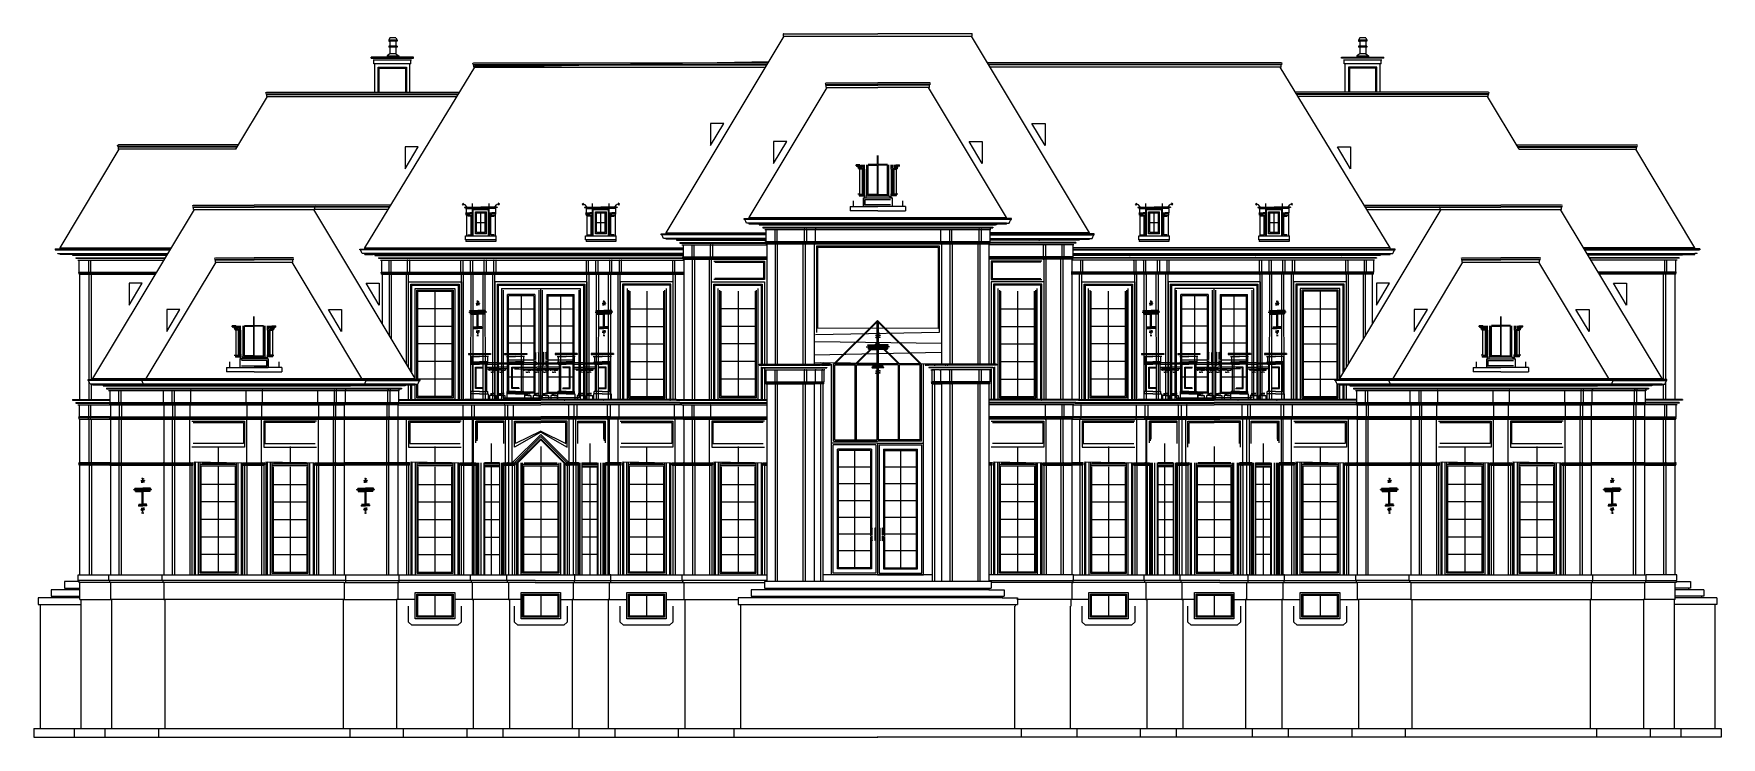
# Model space of a CAD drawing. Header units: metres. Extents: x -770 to 770, y 0 to 641.
import ezdxf

# ---------------------------------------------------------------- set-up
doc = ezdxf.new("R2010")
doc.units = ezdxf.units.M

msp = doc.modelspace()

# ---------------------------------------------------------------- linework, layer by layer
at = {"layer": 'EL-Balcony'}
for p, q in [((-373.2, 349.8, -158.5), (-373.2, 348.8, -158.5)), ((-373.2, 349.8, -158.5), (-353, 349.8, -129.5)), ((-373.2, 348.8, -158.5), (-363.1, 348.8, -139.6)), ((-371.3, 347.2, -158.5), (-370.3, 347.2, -158.5)), ((-370.9, 341.9, -158.5), (-370.3, 342.2, -158.5)), ((-370.8, 341.5, -158.5), (-363.1, 341.5, -139.6)), ((-370.3, 341.2, -158.5), (-370.5, 341.2, -158.5)), ((-370.3, 347.2, -158.5), (-370.3, 342.2, -158.5)), ((-370.3, 347.2, -158.5), (-363.1, 347.2, -139.6)), ((-370.3, 342.2, -158.5), (-363.1, 342.2, -139.6)), ((-370.3, 340.2, -158.5), (-370.3, 341.2, -158.5)), ((-370.3, 341.2, -158.5), (-363.1, 341.2, -139.6)), ((-370.3, 340.2, -158.5), (-369.6, 340.2, -146.1)), ((-369.6, 340.2, -146.1), (-363.1, 340.2, -139.6)), ((-369.6, 340.2, -146.1), (-369.6, 315, -146.1)), ((-353, 348.8, -129.5), (-363.1, 348.8, -139.6)), ((-355.8, 347.2, -132.3), (-363.1, 347.2, -139.6)), ((-355.8, 342.2, -132.3), (-363.1, 342.2, -139.6)), ((-355.4, 341.5, -131.9), (-363.1, 341.5, -139.6)), ((-355.8, 341.2, -132.3), (-363.1, 341.2, -139.6)), ((-356.6, 340.2, -133.1), (-363.1, 340.2, -139.6)), ((-355.8, 340.2, -132.3), (-356.6, 340.2, -133.1)), ((-356.6, 340.2, -133.1), (-346.6, 340.2, -123.1)), ((-356.6, 340.2, -133.1), (-356.6, 315, -133.1)), ((-346.6, 341.2, -123.1), (-356, 341.2, -132.5)), ((-355.8, 347.2, -132.3), (-355.8, 342.2, -132.3)), ((-354.8, 347.2, -131.3), (-355.8, 347.2, -132.3)), ((-355.3, 341.9, -131.8), (-355.8, 342.2, -132.3)), ((-355.8, 341.2, -132.3), (-355.7, 341.2, -132.2)), ((-355.8, 340.2, -132.3), (-355.8, 341.2, -132.3)), ((-353, 349.8, -129.5), (-353, 348.8, -129.5)), ((-346.6, 341.2, -123.1), (-337.2, 341.2, -113.7)), ((-336.6, 340.2, -113.6), (-346.6, 340.2, -123.1)), ((-340.3, 349.8, -116.8), (-340.3, 348.8, -116.8)), ((-340.3, 349.8, -116.8), (-320, 349.8, -113.6)), ((-340.3, 348.8, -116.8), (-330.1, 348.8, -113.6)), ((-338.4, 347.2, -114.9), (-337.4, 347.2, -113.9)), ((-337.9, 341.9, -114.4), (-337.4, 342.2, -113.9)), ((-337.8, 341.5, -114.3), (-330.1, 341.5, -113.6)), ((-337.4, 341.2, -113.9), (-337.6, 341.2, -114.1)), ((-337.4, 347.2, -113.9), (-337.4, 342.2, -113.9)), ((-337.4, 347.2, -113.9), (-330.1, 347.2, -113.6)), ((-337.4, 342.2, -113.9), (-330.1, 342.2, -113.6)), ((-337.4, 340.2, -113.9), (-337.4, 341.2, -113.9)), ((-337.4, 341.2, -113.9), (-330.1, 341.2, -113.6)), ((-337.4, 340.2, -113.9), (-336.6, 340.2, -113.6)), ((-336.6, 340.2, -113.6), (-330.1, 340.2, -113.6)), ((-336.6, 340.2, -113.6), (-336.6, 315, -113.6)), ((-331.1, 340.2, -113.6), (-310.8, 340.2, -113.6)), ((-310.8, 341.2, -113.6), (-330.6, 341.2, -113.6)), ((-320, 348.8, -113.6), (-330.1, 348.8, -113.6)), ((-322.9, 347.2, -113.6), (-330.1, 347.2, -113.6)), ((-322.9, 342.2, -113.6), (-330.1, 342.2, -113.6)), ((-322.4, 341.5, -113.6), (-330.1, 341.5, -113.6)), ((-322.9, 341.2, -113.6), (-330.1, 341.2, -113.6)), ((-323.6, 340.2, -113.6), (-330.1, 340.2, -113.6)), ((-322.9, 340.2, -113.6), (-323.6, 340.2, -113.6)), ((-323.6, 340.2, -113.6), (-323.6, 315, -113.6)), ((-322.9, 347.2, -113.6), (-322.9, 342.2, -113.6)), ((-321.9, 347.2, -113.6), (-322.9, 347.2, -113.6)), ((-322.3, 341.9, -113.6), (-322.9, 342.2, -113.6)), ((-322.9, 341.2, -113.6), (-322.7, 341.2, -113.6)), ((-322.9, 340.2, -113.6), (-322.9, 341.2, -113.6)), ((-320, 349.8, -113.6), (-320, 348.8, -113.6)), ((-310.8, 341.2, -113.6), (-291.1, 341.2, -113.6)), ((-290.5, 340.2, -113.6), (-310.8, 340.2, -113.6)), ((-294.1, 349.8, -113.6), (-294.1, 348.8, -113.6)), ((-273.9, 349.8, -117.6), (-294.1, 349.8, -113.6)), ((-294.1, 348.8, -113.6), (-284, 348.8, -113.6)), ((-292.3, 347.2, -113.6), (-291.3, 347.2, -113.6)), ((-291.8, 341.9, -113.6), (-291.3, 342.2, -113.6)), ((-291.7, 341.5, -113.6), (-284, 341.5, -113.6)), ((-291.3, 341.2, -113.6), (-291.5, 341.2, -113.6)), ((-291.3, 347.2, -113.6), (-291.3, 342.2, -113.6)), ((-291.3, 347.2, -113.6), (-284, 347.2, -113.6)), ((-291.3, 342.2, -113.6), (-284, 342.2, -113.6)), ((-291.3, 340.2, -113.6), (-291.3, 341.2, -113.6)), ((-291.3, 341.2, -113.6), (-284, 341.2, -113.6)), ((-291.3, 340.2, -113.6), (-290.5, 340.2, -113.6)), ((-290.5, 340.2, -113.6), (-284, 340.2, -113.6)), ((-290.5, 340.2, -113.6), (-290.5, 315, -113.6)), ((-273.9, 348.8, -117.6), (-284, 348.8, -113.6)), ((-276.8, 347.2, -114.7), (-284, 347.2, -113.6)), ((-276.8, 342.2, -114.7), (-284, 342.2, -113.6)), ((-276.3, 341.5, -115.2), (-284, 341.5, -113.6)), ((-276.8, 341.2, -114.7), (-284, 341.2, -113.6)), ((-277.5, 340.2, -114), (-284, 340.2, -113.6)), ((-276.8, 340.2, -114.7), (-277.5, 340.2, -114)), ((-277.5, 340.2, -114), (-267.5, 340.2, -124)), ((-277.5, 340.2, -114), (-277.5, 315, -114)), ((-267.5, 341.2, -124), (-276.9, 341.2, -114.6)), ((-276.8, 347.2, -114.7), (-276.8, 342.2, -114.7)), ((-275.8, 347.2, -115.7), (-276.8, 347.2, -114.7)), ((-276.2, 341.9, -115.3), (-276.8, 342.2, -114.7)), ((-276.8, 341.2, -114.7), (-276.6, 341.2, -114.9)), ((-276.8, 340.2, -114.7), (-276.8, 341.2, -114.7)), ((-273.9, 349.8, -117.6), (-273.9, 348.8, -117.6)), ((-267.5, 341.2, -124), (-258.1, 341.2, -133.4)), ((-257.6, 340.2, -133.9), (-267.5, 340.2, -124)), ((-261.2, 349.8, -130.3), (-261.2, 348.8, -130.3)), ((-240.9, 349.8, -158.5), (-261.2, 349.8, -130.3)), ((-261.2, 348.8, -130.3), (-251.1, 348.8, -140.4)), ((-259.3, 347.2, -132.2), (-258.3, 347.2, -133.2)), ((-258.9, 341.9, -132.6), (-258.3, 342.2, -133.2)), ((-258.7, 341.5, -132.7), (-251.1, 341.5, -140.4)), ((-258.3, 341.2, -133.2), (-258.5, 341.2, -133)), ((-258.3, 347.2, -133.2), (-258.3, 342.2, -133.2)), ((-258.3, 347.2, -133.2), (-251.1, 347.2, -140.4)), ((-258.3, 342.2, -133.2), (-251.1, 342.2, -140.4)), ((-258.3, 340.2, -133.2), (-258.3, 341.2, -133.2)), ((-258.3, 341.2, -133.2), (-251.1, 341.2, -140.4)), ((-258.3, 340.2, -133.2), (-257.6, 340.2, -133.9)), ((-257.6, 340.2, -133.9), (-251.1, 340.2, -140.4)), ((-257.6, 340.2, -133.9), (-257.6, 315, -133.9)), ((-240.9, 348.8, -158.5), (-251.1, 348.8, -140.4)), ((-243.8, 347.2, -158.5), (-251.1, 347.2, -140.4)), ((-243.8, 342.2, -158.5), (-251.1, 342.2, -140.4)), ((-243.4, 341.5, -158.5), (-251.1, 341.5, -140.4)), ((-243.8, 341.2, -158.5), (-251.1, 341.2, -140.4)), ((-244.6, 340.2, -158.5), (-251.1, 340.2, -140.4)), ((-243.8, 340.2, -158.5), (-244.6, 340.2, -158.5)), ((-244.6, 340.2, -158.5), (-244.6, 315, -158.5)), ((-243.8, 347.2, -158.5), (-243.8, 342.2, -158.5)), ((-242.8, 347.2, -158.5), (-243.8, 347.2, -158.5)), ((-243.3, 341.9, -158.5), (-243.8, 342.2, -158.5)), ((-243.8, 341.2, -158.5), (-243.6, 341.2, -158.5)), ((-243.8, 340.2, -158.5), (-243.8, 341.2, -158.5)), ((-240.9, 349.8, -158.5), (-240.9, 348.8, -158.5)), ((240.9, 349.8, -158.5), (240.9, 348.8, -158.5)), ((240.9, 349.8, -158.5), (261.2, 349.8, -130.3)), ((240.9, 348.8, -158.5), (251.1, 348.8, -140.4)), ((242.8, 347.2, -158.5), (243.8, 347.2, -158.5)), ((243.3, 341.9, -158.5), (243.8, 342.2, -158.5)), ((243.4, 341.5, -158.5), (251.1, 341.5, -140.4)), ((243.8, 341.2, -158.5), (243.6, 341.2, -158.5)), ((243.8, 347.2, -158.5), (243.8, 342.2, -158.5)), ((243.8, 347.2, -158.5), (251.1, 347.2, -140.4)), ((243.8, 342.2, -158.5), (251.1, 342.2, -140.4)), ((243.8, 340.2, -158.5), (243.8, 341.2, -158.5)), ((243.8, 341.2, -158.5), (251.1, 341.2, -140.4)), ((243.8, 340.2, -158.5), (244.6, 340.2, -158.5)), ((244.6, 340.2, -158.5), (251.1, 340.2, -140.4)), ((244.6, 340.2, -158.5), (244.6, 315, -158.5)), ((261.2, 348.8, -130.3), (251.1, 348.8, -140.4)), ((258.3, 347.2, -133.2), (251.1, 347.2, -140.4)), ((258.3, 342.2, -133.2), (251.1, 342.2, -140.4)), ((258.7, 341.5, -132.7), (251.1, 341.5, -140.4)), ((258.3, 341.2, -133.2), (251.1, 341.2, -140.4)), ((257.6, 340.2, -133.9), (251.1, 340.2, -140.4)), ((258.3, 340.2, -133.2), (257.6, 340.2, -133.9)), ((257.6, 340.2, -133.9), (267.5, 340.2, -124)), ((257.6, 340.2, -133.9), (257.6, 315, -133.9)), ((267.5, 341.2, -124), (258.1, 341.2, -133.4)), ((258.3, 347.2, -133.2), (258.3, 342.2, -133.2)), ((259.3, 347.2, -132.2), (258.3, 347.2, -133.2)), ((258.9, 341.9, -132.6), (258.3, 342.2, -133.2)), ((258.3, 341.2, -133.2), (258.5, 341.2, -133)), ((258.3, 340.2, -133.2), (258.3, 341.2, -133.2)), ((261.2, 349.8, -130.3), (261.2, 348.8, -130.3)), ((267.5, 341.2, -124), (276.9, 341.2, -114.5)), ((277.5, 340.2, -114), (267.5, 340.2, -124)), ((273.9, 349.8, -117.6), (273.9, 348.8, -117.6)), ((273.9, 349.8, -117.6), (294.1, 349.8, -113.6)), ((273.9, 348.8, -117.6), (284, 348.8, -113.6)), ((275.8, 347.2, -115.7), (276.8, 347.2, -114.7)), ((276.2, 341.9, -115.3), (276.8, 342.2, -114.7)), ((276.3, 341.5, -115.2), (284, 341.5, -113.6)), ((276.8, 341.2, -114.7), (276.6, 341.2, -114.9)), ((276.8, 347.2, -114.7), (276.8, 342.2, -114.7)), ((276.8, 347.2, -114.7), (284, 347.2, -113.6)), ((276.8, 342.2, -114.7), (284, 342.2, -113.6)), ((276.8, 340.2, -114.7), (276.8, 341.2, -114.7)), ((276.8, 341.2, -114.7), (284, 341.2, -113.6)), ((276.8, 340.2, -114.7), (277.5, 340.2, -114)), ((277.5, 340.2, -114), (284, 340.2, -113.6)), ((277.5, 340.2, -114), (277.5, 315, -114)), ((294.1, 348.8, -113.6), (284, 348.8, -113.6)), ((291.3, 347.2, -113.6), (284, 347.2, -113.6)), ((291.3, 342.2, -113.6), (284, 342.2, -113.6)), ((291.7, 341.5, -113.6), (284, 341.5, -113.6)), ((291.3, 341.2, -113.6), (284, 341.2, -113.6)), ((290.5, 340.2, -113.6), (284, 340.2, -113.6)), ((291.3, 340.2, -113.6), (290.5, 340.2, -113.6)), ((290.5, 340.2, -113.6), (310.8, 340.2, -113.6)), ((290.5, 340.2, -113.6), (290.5, 315, -113.6)), ((310.8, 341.2, -113.6), (291.1, 341.2, -113.6)), ((291.3, 347.2, -113.6), (291.3, 342.2, -113.6)), ((292.3, 347.2, -113.6), (291.3, 347.2, -113.6)), ((291.8, 341.9, -113.6), (291.3, 342.2, -113.6)), ((291.3, 341.2, -113.6), (291.5, 341.2, -113.6)), ((291.3, 340.2, -113.6), (291.3, 341.2, -113.6)), ((294.1, 349.8, -113.6), (294.1, 348.8, -113.6)), ((310.8, 341.2, -113.6), (330.6, 341.2, -113.6)), ((331.1, 340.2, -113.6), (310.8, 340.2, -113.6)), ((320, 349.8, -113.6), (320, 348.8, -113.6)), ((340.3, 349.8, -116.8), (320, 349.8, -113.6)), ((320, 348.8, -113.6), (330.1, 348.8, -113.6)), ((321.9, 347.2, -113.6), (322.9, 347.2, -113.6)), ((322.3, 341.9, -113.6), (322.9, 342.2, -113.6)), ((322.4, 341.5, -113.6), (330.1, 341.5, -113.6)), ((322.9, 341.2, -113.6), (322.7, 341.2, -113.6)), ((322.9, 347.2, -113.6), (322.9, 342.2, -113.6)), ((322.9, 347.2, -113.6), (330.1, 347.2, -113.6)), ((322.9, 342.2, -113.6), (330.1, 342.2, -113.6)), ((322.9, 340.2, -113.6), (322.9, 341.2, -113.6)), ((322.9, 341.2, -113.6), (330.1, 341.2, -113.6)), ((322.9, 340.2, -113.6), (323.6, 340.2, -113.6)), ((323.6, 340.2, -113.6), (330.1, 340.2, -113.6)), ((323.6, 340.2, -113.6), (323.6, 315, -113.6)), ((340.3, 348.8, -116.8), (330.1, 348.8, -113.6)), ((337.4, 347.2, -113.9), (330.1, 347.2, -113.6)), ((337.4, 342.2, -113.9), (330.1, 342.2, -113.6)), ((337.8, 341.5, -114.3), (330.1, 341.5, -113.6)), ((337.4, 341.2, -113.9), (330.1, 341.2, -113.6)), ((336.6, 340.2, -113.6), (330.1, 340.2, -113.6)), ((337.4, 340.2, -113.9), (336.6, 340.2, -113.6)), ((336.6, 340.2, -113.6), (346.6, 340.2, -123.1)), ((336.6, 340.2, -113.6), (336.6, 315, -113.6)), ((346.6, 341.2, -123.1), (337.2, 341.2, -113.7)), ((337.4, 347.2, -113.9), (337.4, 342.2, -113.9)), ((338.4, 347.2, -114.9), (337.4, 347.2, -113.9)), ((337.9, 341.9, -114.4), (337.4, 342.2, -113.9)), ((337.4, 341.2, -113.9), (337.6, 341.2, -114.1)), ((337.4, 340.2, -113.9), (337.4, 341.2, -113.9)), ((340.3, 349.8, -116.8), (340.3, 348.8, -116.8)), ((346.6, 341.2, -123.1), (356, 341.2, -132.5)), ((356.6, 340.2, -133.1), (346.6, 340.2, -123.1)), ((353, 349.8, -129.5), (353, 348.8, -129.5)), ((373.2, 349.8, -158.5), (353, 349.8, -129.5)), ((353, 348.8, -129.5), (363.1, 348.8, -139.6)), ((354.8, 347.2, -131.4), (355.8, 347.2, -132.4)), ((355.3, 341.9, -131.8), (355.8, 342.2, -132.4)), ((355.4, 341.5, -131.9), (363.1, 341.5, -139.6)), ((355.8, 341.2, -132.4), (355.7, 341.2, -132.2)), ((355.8, 347.2, -132.4), (355.8, 342.2, -132.4)), ((355.8, 347.2, -132.4), (363.1, 347.2, -139.6)), ((355.8, 342.2, -132.4), (363.1, 342.2, -139.6)), ((355.8, 340.2, -132.4), (355.8, 341.2, -132.4)), ((355.8, 341.2, -132.4), (363.1, 341.2, -139.6)), ((355.8, 340.2, -132.4), (356.6, 340.2, -133.1)), ((356.6, 340.2, -133.1), (363.1, 340.2, -139.6)), ((356.6, 340.2, -133.1), (356.6, 315, -133.1)), ((373.2, 348.8, -158.5), (363.1, 348.8, -139.6)), ((370.3, 347.2, -158.5), (363.1, 347.2, -139.6)), ((370.3, 342.2, -158.5), (363.1, 342.2, -139.6)), ((370.8, 341.5, -158.5), (363.1, 341.5, -139.6)), ((370.3, 341.2, -158.5), (363.1, 341.2, -139.6)), ((369.6, 340.2, -146.1), (363.1, 340.2, -139.6)), ((370.3, 340.2, -158.5), (369.6, 340.2, -146.1)), ((369.6, 340.2, -146.1), (369.6, 315, -146.1)), ((370.3, 347.2, -158.5), (370.3, 342.2, -158.5)), ((371.3, 347.2, -158.5), (370.3, 347.2, -158.5)), ((370.9, 341.9, -158.5), (370.3, 342.2, -158.5)), ((370.3, 341.2, -158.5), (370.5, 341.2, -158.5)), ((370.3, 340.2, -158.5), (370.3, 341.2, -158.5)), ((373.2, 349.8, -158.5), (373.2, 348.8, -158.5)), ((-366.6, 318, -143.1), (-366.6, 337.2, -143.1)), ((-366.6, 337.2, -143.1), (-359.6, 337.2, -136.1)), ((-366.1, 318.5, -142.6), (-366.1, 336.7, -142.6)), ((-366.1, 336.7, -142.6), (-360.1, 336.7, -136.6)), ((-356.6, 337.2, -133.1), (-346.6, 337.2, -123.1)), ((-356.6, 335.7, -133.1), (-346.6, 335.7, -123.1)), ((-354.5, 334.7, -131), (-354.5, 335.7, -131)), ((-347.5, 335.7, -124), (-354.5, 335.7, -131)), ((-354.5, 334.7, -131), (-354, 334.7, -130.5)), ((-351, 334.7, -127.5), (-354.3, 334.7, -130.8)), ((-352.4, 332.7, -128.9), (-352.8, 332.7, -129.3)), ((-352.4, 332.7, -128.9), (-351, 332.7, -127.5)), ((-351, 334.7, -127.5), (-347.7, 334.7, -124.2)), ((-349.5, 332.7, -126), (-351, 332.7, -127.5)), ((-349.5, 332.7, -126), (-349.2, 332.7, -125.7)), ((-347.5, 334.7, -124), (-348, 334.7, -124.5)), ((-347.5, 334.7, -124), (-347.5, 335.7, -124)), ((-336.6, 337.2, -113.6), (-346.6, 337.2, -123.1)), ((-336.6, 335.7, -113.6), (-346.6, 335.7, -123.1)), ((-346.4, 334.7, -122.9), (-346.4, 335.7, -122.9)), ((-339.4, 335.7, -115.9), (-346.4, 335.7, -122.9)), ((-346.4, 334.7, -122.9), (-345.9, 334.7, -122.4)), ((-342.9, 334.7, -119.4), (-346.2, 334.7, -122.7)), ((-344.4, 332.7, -120.9), (-344.7, 332.7, -121.2)), ((-344.4, 332.7, -120.9), (-342.9, 332.7, -119.4)), ((-342.9, 334.7, -119.4), (-339.6, 334.7, -116.1)), ((-341.4, 332.7, -117.9), (-342.9, 332.7, -119.4)), ((-341.4, 332.7, -117.9), (-341.1, 332.7, -117.6)), ((-339.4, 334.7, -115.9), (-339.9, 334.7, -116.4)), ((-339.4, 334.7, -115.9), (-339.4, 335.7, -115.9)), ((-333.6, 318, -113.6), (-333.6, 337.2, -113.6)), ((-333.6, 337.2, -113.6), (-326.6, 337.2, -113.6)), ((-333.1, 318.5, -113.6), (-333.1, 336.7, -113.6)), ((-333.1, 336.7, -113.6), (-327.1, 336.7, -113.6)), ((-331.1, 337.2, -113.6), (-310.8, 337.2, -113.6)), ((-331.1, 335.7, -113.6), (-310.8, 335.7, -113.6)), ((-322.6, 334.7, -113.6), (-322.6, 335.7, -113.6)), ((-322.6, 335.7, -113.6), (-315.6, 335.7, -113.6)), ((-322.6, 334.7, -113.6), (-322.1, 334.7, -113.6)), ((-319.1, 334.7, -113.6), (-322.4, 334.7, -113.6)), ((-320.5, 332.7, -113.6), (-320.9, 332.7, -113.6)), ((-320.5, 332.7, -113.6), (-319.1, 332.7, -113.6)), ((-319.1, 334.7, -113.6), (-315.8, 334.7, -113.6)), ((-317.6, 332.7, -113.6), (-319.1, 332.7, -113.6)), ((-317.6, 332.7, -113.6), (-317.3, 332.7, -113.6)), ((-315.6, 334.7, -113.6), (-316.1, 334.7, -113.6)), ((-315.6, 334.7, -113.6), (-315.6, 335.7, -113.6)), ((-314.6, 334.7, -113.6), (-314.6, 335.7, -113.6)), ((-314.6, 335.7, -113.6), (-307.6, 335.7, -113.6)), ((-314.6, 334.7, -113.6), (-314.1, 334.7, -113.6)), ((-311.1, 334.7, -113.6), (-314.4, 334.7, -113.6)), ((-312.5, 332.7, -113.6), (-312.9, 332.7, -113.6)), ((-312.5, 332.7, -113.6), (-311.1, 332.7, -113.6)), ((-311.1, 334.7, -113.6), (-307.8, 334.7, -113.6)), ((-309.6, 332.7, -113.6), (-311.1, 332.7, -113.6)), ((-290.5, 337.2, -113.6), (-310.8, 337.2, -113.6)), ((-290.5, 335.7, -113.6), (-310.8, 335.7, -113.6)), ((-309.6, 332.7, -113.6), (-309.3, 332.7, -113.6)), ((-307.6, 334.7, -113.6), (-308.1, 334.7, -113.6)), ((-307.6, 334.7, -113.6), (-307.6, 335.7, -113.6)), ((-306.6, 334.7, -113.6), (-306.6, 335.7, -113.6)), ((-306.6, 335.7, -113.6), (-299.6, 335.7, -113.6)), ((-306.6, 334.7, -113.6), (-306.1, 334.7, -113.6)), ((-303.1, 334.7, -113.6), (-306.4, 334.7, -113.6)), ((-304.5, 332.7, -113.6), (-304.9, 332.7, -113.6)), ((-304.5, 332.7, -113.6), (-303.1, 332.7, -113.6)), ((-303.1, 334.7, -113.6), (-299.8, 334.7, -113.6)), ((-301.6, 332.7, -113.6), (-303.1, 332.7, -113.6)), ((-301.6, 332.7, -113.6), (-301.3, 332.7, -113.6)), ((-299.6, 334.7, -113.6), (-300.1, 334.7, -113.6)), ((-299.6, 334.7, -113.6), (-299.6, 335.7, -113.6)), ((-298.6, 334.7, -113.6), (-298.6, 335.7, -113.6)), ((-298.6, 335.7, -113.6), (-291.6, 335.7, -113.6)), ((-298.6, 334.7, -113.6), (-298.1, 334.7, -113.6)), ((-295.1, 334.7, -113.6), (-298.4, 334.7, -113.6)), ((-296.5, 332.7, -113.6), (-296.9, 332.7, -113.6)), ((-296.5, 332.7, -113.6), (-295.1, 332.7, -113.6)), ((-295.1, 334.7, -113.6), (-291.8, 334.7, -113.6)), ((-293.6, 332.7, -113.6), (-295.1, 332.7, -113.6)), ((-293.6, 332.7, -113.6), (-293.3, 332.7, -113.6)), ((-291.6, 334.7, -113.6), (-292.1, 334.7, -113.6)), ((-291.6, 334.7, -113.6), (-291.6, 335.7, -113.6)), ((-280.5, 337.2, -113.6), (-287.5, 337.2, -113.6)), ((-281, 336.7, -113.6), (-287, 336.7, -113.6)), ((-281, 318.5, -113.6), (-281, 336.7, -113.6)), ((-280.5, 318, -113.6), (-280.5, 337.2, -113.6)), ((-277.5, 337.2, -114), (-267.5, 337.2, -124)), ((-277.5, 335.7, -114), (-267.5, 335.7, -124)), ((-274.5, 334.7, -117), (-274.5, 335.7, -117)), ((-274.5, 335.7, -117), (-267.5, 335.7, -124)), ((-274.5, 334.7, -117), (-274, 334.7, -117.5)), ((-271, 334.7, -120.5), (-274.3, 334.7, -117.2)), ((-272.5, 332.7, -119), (-272.8, 332.7, -118.7)), ((-272.5, 332.7, -119), (-271, 332.7, -120.5)), ((-271, 334.7, -120.5), (-267.7, 334.7, -123.8)), ((-269.5, 332.7, -121.9), (-271, 332.7, -120.5)), ((-269.5, 332.7, -121.9), (-269.2, 332.7, -122.3)), ((-267.5, 334.7, -124), (-268, 334.7, -123.5)), ((-257.6, 337.2, -133.9), (-267.5, 337.2, -124)), ((-257.6, 335.7, -133.9), (-267.5, 335.7, -124)), ((-267.5, 334.7, -124), (-267.5, 335.7, -124)), ((-266.4, 334.7, -125.1), (-266.4, 335.7, -125.1)), ((-266.4, 335.7, -125.1), (-259.4, 335.7, -132.1)), ((-266.4, 334.7, -125.1), (-265.9, 334.7, -125.6)), ((-262.9, 334.7, -128.6), (-266.2, 334.7, -125.3)), ((-264.4, 332.7, -127.1), (-264.7, 332.7, -126.8)), ((-264.4, 332.7, -127.1), (-262.9, 332.7, -128.6)), ((-262.9, 334.7, -128.6), (-259.7, 334.7, -131.8)), ((-261.5, 332.7, -130), (-262.9, 332.7, -128.6)), ((-261.5, 332.7, -130), (-261.1, 332.7, -130.4)), ((-259.4, 334.7, -132.1), (-259.9, 334.7, -131.6)), ((-259.4, 334.7, -132.1), (-259.4, 335.7, -132.1)), ((-247.6, 337.2, -143.9), (-254.6, 337.2, -136.9)), ((-248.1, 336.7, -143.4), (-254.1, 336.7, -137.4)), ((-248.1, 318.5, -143.4), (-248.1, 336.7, -143.4)), ((-247.6, 318, -143.9), (-247.6, 337.2, -143.9)), ((247.6, 318, -143.9), (247.6, 337.2, -143.9)), ((247.6, 337.2, -143.9), (254.6, 337.2, -136.9)), ((248.1, 318.5, -143.4), (248.1, 336.7, -143.4)), ((248.1, 336.7, -143.4), (254.1, 336.7, -137.4)), ((257.6, 337.2, -133.9), (267.5, 337.2, -124)), ((257.6, 335.7, -133.9), (267.5, 335.7, -124)), ((259.5, 334.7, -132), (259.5, 335.7, -132)), ((266.5, 335.7, -125), (259.5, 335.7, -132)), ((259.5, 334.7, -132), (260, 334.7, -131.5)), ((263, 334.7, -128.5), (259.7, 334.7, -131.8)), ((261.5, 332.7, -130), (261.2, 332.7, -130.3)), ((261.5, 332.7, -130), (263, 332.7, -128.5)), ((263, 334.7, -128.5), (266.3, 334.7, -125.2)), ((264.5, 332.7, -127), (263, 332.7, -128.5)), ((264.5, 332.7, -127), (264.8, 332.7, -126.7)), ((266.5, 334.7, -125), (266, 334.7, -125.5)), ((266.5, 334.7, -125), (266.5, 335.7, -125)), ((277.5, 337.2, -114), (267.5, 337.2, -124)), ((277.5, 335.7, -114), (267.5, 335.7, -124)), ((267.7, 334.7, -123.8), (267.7, 335.7, -123.8)), ((274.7, 335.7, -116.8), (267.7, 335.7, -123.8)), ((267.7, 334.7, -123.8), (268.2, 334.7, -123.3)), ((271.2, 334.7, -120.3), (267.9, 334.7, -123.6)), ((269.7, 332.7, -121.8), (269.4, 332.7, -122.1)), ((269.7, 332.7, -121.8), (271.2, 332.7, -120.3)), ((271.2, 334.7, -120.3), (274.5, 334.7, -117)), ((272.7, 332.7, -118.8), (271.2, 332.7, -120.3)), ((272.7, 332.7, -118.8), (273, 332.7, -118.5)), ((274.7, 334.7, -116.8), (274.2, 334.7, -117.3)), ((274.7, 334.7, -116.8), (274.7, 335.7, -116.8)), ((280.5, 318, -113.6), (280.5, 337.2, -113.6)), ((280.5, 337.2, -113.6), (287.5, 337.2, -113.6)), ((281, 318.5, -113.6), (281, 336.7, -113.6)), ((281, 336.7, -113.6), (287, 336.7, -113.6)), ((290.5, 337.2, -113.6), (310.8, 337.2, -113.6)), ((290.5, 335.7, -113.6), (310.8, 335.7, -113.6)), ((291.6, 334.7, -113.6), (291.6, 335.7, -113.6)), ((298.6, 335.7, -113.6), (291.6, 335.7, -113.6)), ((291.6, 334.7, -113.6), (292.1, 334.7, -113.6)), ((295.1, 334.7, -113.6), (291.8, 334.7, -113.6)), ((293.6, 332.7, -113.6), (293.3, 332.7, -113.6)), ((293.6, 332.7, -113.6), (295.1, 332.7, -113.6)), ((295.1, 334.7, -113.6), (298.4, 334.7, -113.6)), ((296.5, 332.7, -113.6), (295.1, 332.7, -113.6)), ((296.5, 332.7, -113.6), (296.9, 332.7, -113.6)), ((298.6, 334.7, -113.6), (298.1, 334.7, -113.6)), ((298.6, 334.7, -113.6), (298.6, 335.7, -113.6)), ((299.6, 334.7, -113.6), (299.6, 335.7, -113.6)), ((306.6, 335.7, -113.6), (299.6, 335.7, -113.6)), ((299.6, 334.7, -113.6), (300.1, 334.7, -113.6)), ((303.1, 334.7, -113.6), (299.8, 334.7, -113.6)), ((301.6, 332.7, -113.6), (301.3, 332.7, -113.6)), ((301.6, 332.7, -113.6), (303.1, 332.7, -113.6)), ((303.1, 334.7, -113.6), (306.4, 334.7, -113.6)), ((304.5, 332.7, -113.6), (303.1, 332.7, -113.6)), ((304.5, 332.7, -113.6), (304.9, 332.7, -113.6)), ((306.6, 334.7, -113.6), (306.1, 334.7, -113.6)), ((306.6, 334.7, -113.6), (306.6, 335.7, -113.6)), ((307.6, 334.7, -113.6), (307.6, 335.7, -113.6)), ((314.6, 335.7, -113.6), (307.6, 335.7, -113.6)), ((307.6, 334.7, -113.6), (308.1, 334.7, -113.6)), ((311.1, 334.7, -113.6), (307.8, 334.7, -113.6)), ((309.6, 332.7, -113.6), (309.3, 332.7, -113.6)), ((309.6, 332.7, -113.6), (311.1, 332.7, -113.6)), ((331.1, 337.2, -113.6), (310.8, 337.2, -113.6)), ((331.1, 335.7, -113.6), (310.8, 335.7, -113.6)), ((311.1, 334.7, -113.6), (314.4, 334.7, -113.6)), ((312.5, 332.7, -113.6), (311.1, 332.7, -113.6)), ((312.5, 332.7, -113.6), (312.9, 332.7, -113.6)), ((314.6, 334.7, -113.6), (314.1, 334.7, -113.6)), ((314.6, 334.7, -113.6), (314.6, 335.7, -113.6)), ((315.6, 334.7, -113.6), (315.6, 335.7, -113.6)), ((322.6, 335.7, -113.6), (315.6, 335.7, -113.6)), ((315.6, 334.7, -113.6), (316.1, 334.7, -113.6)), ((319.1, 334.7, -113.6), (315.8, 334.7, -113.6)), ((317.6, 332.7, -113.6), (317.3, 332.7, -113.6)), ((317.6, 332.7, -113.6), (319.1, 332.7, -113.6)), ((319.1, 334.7, -113.6), (322.4, 334.7, -113.6)), ((320.5, 332.7, -113.6), (319.1, 332.7, -113.6)), ((320.5, 332.7, -113.6), (320.9, 332.7, -113.6)), ((322.6, 334.7, -113.6), (322.1, 334.7, -113.6)), ((322.6, 334.7, -113.6), (322.6, 335.7, -113.6)), ((333.6, 337.2, -113.6), (326.6, 337.2, -113.6)), ((333.1, 336.7, -113.6), (327.1, 336.7, -113.6)), ((333.1, 318.5, -113.6), (333.1, 336.7, -113.6)), ((333.6, 318, -113.6), (333.6, 337.2, -113.6)), ((336.6, 337.2, -113.6), (346.6, 337.2, -123.1)), ((336.6, 335.7, -113.6), (346.6, 335.7, -123.1)), ((339.5, 334.7, -116), (339.5, 335.7, -116)), ((339.5, 335.7, -116), (346.5, 335.7, -123)), ((339.5, 334.7, -116), (340, 334.7, -116.5)), ((343, 334.7, -119.5), (339.7, 334.7, -116.2)), ((341.5, 332.7, -118), (341.2, 332.7, -117.7)), ((341.5, 332.7, -118), (343, 332.7, -119.5)), ((343, 334.7, -119.5), (346.2, 334.7, -122.7)), ((344.4, 332.7, -120.9), (343, 332.7, -119.5)), ((344.4, 332.7, -120.9), (344.8, 332.7, -121.3)), ((346.5, 334.7, -123), (346, 334.7, -122.5)), ((346.5, 334.7, -123), (346.5, 335.7, -123)), ((356.6, 337.2, -133.1), (346.6, 337.2, -123.1)), ((356.6, 335.7, -133.1), (346.6, 335.7, -123.1)), ((347.7, 334.7, -124.2), (347.7, 335.7, -124.2)), ((347.7, 335.7, -124.2), (354.7, 335.7, -131.2)), ((347.7, 334.7, -124.2), (348.2, 334.7, -124.7)), ((351.2, 334.7, -127.7), (347.9, 334.7, -124.4)), ((349.7, 332.7, -126.2), (349.4, 332.7, -125.9)), ((349.7, 332.7, -126.2), (351.2, 332.7, -127.7)), ((351.2, 334.7, -127.7), (354.4, 334.7, -130.9)), ((352.6, 332.7, -129.1), (351.2, 332.7, -127.7)), ((352.6, 332.7, -129.1), (353, 332.7, -129.5)), ((354.7, 334.7, -131.2), (354.2, 334.7, -130.7)), ((354.7, 334.7, -131.2), (354.7, 335.7, -131.2)), ((366.6, 337.2, -143.1), (359.6, 337.2, -136.1)), ((366.1, 336.7, -142.6), (360.1, 336.7, -136.6)), ((366.1, 318.5, -142.6), (366.1, 336.7, -142.6)), ((366.6, 318, -143.1), (366.6, 337.2, -143.1)), ((-370.6, 313, -158.5), (-371.1, 313, -158.5)), ((-371.1, 313, -158.5), (-371.1, 308, -158.5)), ((-371.1, 308, -158.5), (-369.6, 308, -146.1)), ((-370.6, 313, -158.5), (-370.6, 315, -158.5)), ((-369.6, 315, -146.1), (-370.6, 315, -158.5)), ((-363.1, 313, -139.6), (-370.6, 313, -158.5)), ((-363.1, 315, -139.6), (-369.6, 315, -146.1)), ((-369.6, 308, -146.1), (-363.1, 308, -139.6)), ((-359.6, 318, -136.1), (-366.6, 318, -143.1)), ((-360.1, 318.5, -136.6), (-366.1, 318.5, -142.6)), ((-363.1, 315, -139.6), (-356.6, 315, -133.1)), ((-363.1, 313, -139.6), (-355.6, 313, -132.1)), ((-356.6, 308, -133.1), (-363.1, 308, -139.6)), ((-356.6, 315, -133.1), (-355.6, 315, -132.1)), ((-355.1, 308, -131.6), (-356.6, 308, -133.1)), ((-355.6, 313, -132.1), (-355.6, 315, -132.1)), ((-355.6, 313, -132.1), (-355.1, 313, -131.6)), ((-355.1, 313, -131.6), (-355.1, 308, -131.6)), ((-354, 311.4, -130.5), (-354, 308, -130.5)), ((-351, 311.4, -127.5), (-354, 311.4, -130.5)), ((-354, 308, -130.5), (-348, 308, -124.5)), ((-353.1, 313.4, -129.6), (-352.9, 313.4, -129.4)), ((-353.1, 312.7, -129.6), (-351, 312.7, -127.5)), ((-352.9, 313.4, -129.4), (-351, 313.4, -127.5)), ((-349, 313.4, -125.5), (-351, 313.4, -127.5)), ((-348.8, 312.7, -125.3), (-351, 312.7, -127.5)), ((-351, 311.4, -127.5), (-348, 311.4, -124.5)), ((-348.8, 313.4, -125.3), (-349, 313.4, -125.5)), ((-348, 311.4, -124.5), (-348, 308, -124.5)), ((-348, 308, -124.5), (-348, 308, -124.5)), ((-345.9, 311.4, -122.4), (-345.9, 308, -122.4)), ((-342.9, 311.4, -119.4), (-345.9, 311.4, -122.4)), ((-345.9, 308, -122.4), (-339.9, 308, -116.4)), ((-345.1, 313.4, -121.6), (-344.8, 313.4, -121.3)), ((-345.1, 312.7, -121.6), (-342.9, 312.7, -119.4)), ((-344.8, 313.4, -121.3), (-342.9, 313.4, -119.4)), ((-341, 313.4, -117.5), (-342.9, 313.4, -119.4)), ((-340.7, 312.7, -117.2), (-342.9, 312.7, -119.4)), ((-342.9, 311.4, -119.4), (-339.9, 311.4, -116.4)), ((-340.7, 313.4, -117.2), (-341, 313.4, -117.5)), ((-339.9, 311.4, -116.4), (-339.9, 308, -116.4)), ((-339.9, 308, -116.4), (-339.9, 308, -116.4)), ((-337.7, 313, -114.2), (-338.1, 313, -114.6)), ((-338.1, 313, -114.6), (-338.1, 308, -114.6)), ((-338.1, 308, -114.6), (-336.6, 308, -113.6)), ((-337.7, 313, -114.2), (-337.7, 315, -114.2)), ((-336.6, 315, -113.6), (-337.7, 315, -114.2)), ((-330.1, 313, -113.6), (-337.7, 313, -114.2)), ((-330.1, 315, -113.6), (-336.6, 315, -113.6)), ((-336.6, 308, -113.6), (-330.1, 308, -113.6)), ((-326.6, 318, -113.6), (-333.6, 318, -113.6)), ((-327.1, 318.5, -113.6), (-333.1, 318.5, -113.6)), ((-330.1, 315, -113.6), (-323.6, 315, -113.6)), ((-330.1, 313, -113.6), (-322.6, 313, -113.6)), ((-323.6, 308, -113.6), (-330.1, 308, -113.6)), ((-323.6, 315, -113.6), (-322.6, 315, -113.6)), ((-322.1, 308, -113.6), (-323.6, 308, -113.6)), ((-322.6, 313, -113.6), (-322.6, 315, -113.6)), ((-322.6, 313, -113.6), (-322.1, 313, -113.6)), ((-322.1, 313, -113.6), (-322.1, 308, -113.6)), ((-322.1, 311.4, -113.6), (-322.1, 308, -113.6)), ((-319.1, 311.4, -113.6), (-322.1, 311.4, -113.6)), ((-322.1, 308, -113.6), (-322.1, 308, -113.6)), ((-316.1, 308, -113.6), (-322.1, 308, -113.6)), ((-321.2, 313.4, -113.6), (-321, 313.4, -113.6)), ((-321.2, 312.7, -113.6), (-319.1, 312.7, -113.6)), ((-321, 313.4, -113.6), (-319.1, 313.4, -113.6)), ((-317.1, 313.4, -113.6), (-319.1, 313.4, -113.6)), ((-316.9, 312.7, -113.6), (-319.1, 312.7, -113.6)), ((-319.1, 311.4, -113.6), (-316.1, 311.4, -113.6)), ((-316.9, 313.4, -113.6), (-317.1, 313.4, -113.6)), ((-316.1, 311.4, -113.6), (-316.1, 308, -113.6)), ((-314.1, 311.4, -113.6), (-314.1, 308, -113.6)), ((-311.1, 311.4, -113.6), (-314.1, 311.4, -113.6)), ((-314.1, 308, -113.6), (-314.1, 308, -113.6)), ((-308.1, 308, -113.6), (-314.1, 308, -113.6)), ((-313.2, 313.4, -113.6), (-313, 313.4, -113.6)), ((-313.2, 312.7, -113.6), (-311.1, 312.7, -113.6)), ((-313, 313.4, -113.6), (-311.1, 313.4, -113.6)), ((-309.1, 313.4, -113.6), (-311.1, 313.4, -113.6)), ((-308.9, 312.7, -113.6), (-311.1, 312.7, -113.6)), ((-311.1, 311.4, -113.6), (-308.1, 311.4, -113.6)), ((-308.9, 313.4, -113.6), (-309.1, 313.4, -113.6)), ((-308.1, 311.4, -113.6), (-308.1, 308, -113.6)), ((-306.1, 311.4, -113.6), (-306.1, 308, -113.6)), ((-303.1, 311.4, -113.6), (-306.1, 311.4, -113.6)), ((-306.1, 308, -113.6), (-306.1, 308, -113.6)), ((-300.1, 308, -113.6), (-306.1, 308, -113.6)), ((-305.2, 313.4, -113.6), (-305, 313.4, -113.6)), ((-305.2, 312.7, -113.6), (-303.1, 312.7, -113.6)), ((-305, 313.4, -113.6), (-303.1, 313.4, -113.6)), ((-301.1, 313.4, -113.6), (-303.1, 313.4, -113.6)), ((-300.9, 312.7, -113.6), (-303.1, 312.7, -113.6)), ((-303.1, 311.4, -113.6), (-300.1, 311.4, -113.6)), ((-300.9, 313.4, -113.6), (-301.1, 313.4, -113.6)), ((-300.1, 311.4, -113.6), (-300.1, 308, -113.6)), ((-298.1, 311.4, -113.6), (-298.1, 308, -113.6)), ((-295.1, 311.4, -113.6), (-298.1, 311.4, -113.6)), ((-298.1, 308, -113.6), (-298.1, 308, -113.6)), ((-292.1, 308, -113.6), (-298.1, 308, -113.6)), ((-297.2, 313.4, -113.6), (-297, 313.4, -113.6)), ((-297.2, 312.7, -113.6), (-295.1, 312.7, -113.6)), ((-297, 313.4, -113.6), (-295.1, 313.4, -113.6)), ((-293.1, 313.4, -113.6), (-295.1, 313.4, -113.6)), ((-292.9, 312.7, -113.6), (-295.1, 312.7, -113.6)), ((-295.1, 311.4, -113.6), (-292.1, 311.4, -113.6)), ((-292.9, 313.4, -113.6), (-293.1, 313.4, -113.6)), ((-292.1, 311.4, -113.6), (-292.1, 308, -113.6)), ((-291.6, 313, -113.6), (-292, 313, -113.6)), ((-292, 313, -113.6), (-292, 308, -113.6)), ((-292, 308, -113.6), (-290.5, 308, -113.6)), ((-291.6, 313, -113.6), (-291.6, 315, -113.6)), ((-290.5, 315, -113.6), (-291.6, 315, -113.6)), ((-284, 313, -113.6), (-291.6, 313, -113.6)), ((-284, 315, -113.6), (-290.5, 315, -113.6)), ((-290.5, 308, -113.6), (-284, 308, -113.6)), ((-287.5, 318, -113.6), (-280.5, 318, -113.6)), ((-287, 318.5, -113.6), (-281, 318.5, -113.6)), ((-284, 315, -113.6), (-277.5, 315, -114)), ((-284, 313, -113.6), (-276.5, 313, -115)), ((-277.5, 308, -114), (-284, 308, -113.6)), ((-277.5, 315, -114), (-276.5, 315, -115)), ((-276, 308, -115.5), (-277.5, 308, -114)), ((-276.5, 313, -115), (-276.5, 315, -115)), ((-276.5, 313, -115), (-276, 313, -115.5)), ((-276, 313, -115.5), (-276, 308, -115.5)), ((-274, 311.4, -117.5), (-274, 308, -117.5)), ((-271, 311.4, -120.5), (-274, 311.4, -117.5)), ((-274, 308, -117.5), (-274, 308, -117.5)), ((-268, 308, -123.5), (-274, 308, -117.5)), ((-273.2, 313.4, -118.3), (-273, 313.4, -118.5)), ((-273.2, 312.7, -118.3), (-271, 312.7, -120.5)), ((-273, 313.4, -118.5), (-271, 313.4, -120.5)), ((-269.1, 313.4, -122.4), (-271, 313.4, -120.5)), ((-268.9, 312.7, -122.6), (-271, 312.7, -120.5)), ((-271, 311.4, -120.5), (-268, 311.4, -123.5)), ((-268.9, 313.4, -122.6), (-269.1, 313.4, -122.4)), ((-268, 311.4, -123.5), (-268, 308, -123.5)), ((-265.9, 311.4, -125.6), (-265.9, 308, -125.6)), ((-262.9, 311.4, -128.6), (-265.9, 311.4, -125.6)), ((-265.9, 308, -125.6), (-265.9, 308, -125.6)), ((-259.9, 308, -131.6), (-265.9, 308, -125.6)), ((-265.1, 313.4, -126.4), (-264.9, 313.4, -126.6)), ((-265.1, 312.7, -126.4), (-262.9, 312.7, -128.6)), ((-264.9, 313.4, -126.6), (-262.9, 313.4, -128.6)), ((-261, 313.4, -130.5), (-262.9, 313.4, -128.6)), ((-260.8, 312.7, -130.7), (-262.9, 312.7, -128.6)), ((-262.9, 311.4, -128.6), (-259.9, 311.4, -131.6)), ((-260.8, 313.4, -130.7), (-261, 313.4, -130.5)), ((-259.9, 311.4, -131.6), (-259.9, 308, -131.6)), ((-258.6, 313, -132.9), (-259.1, 313, -132.4)), ((-259.1, 313, -132.4), (-259.1, 308, -132.4)), ((-259.1, 308, -132.4), (-257.6, 308, -133.9)), ((-258.6, 313, -132.9), (-258.6, 315, -132.9)), ((-257.6, 315, -133.9), (-258.6, 315, -132.9)), ((-251.1, 313, -140.4), (-258.6, 313, -132.9)), ((-251.1, 315, -140.4), (-257.6, 315, -133.9)), ((-257.6, 308, -133.9), (-251.1, 308, -140.4)), ((-254.6, 318, -136.9), (-247.6, 318, -143.9)), ((-254.1, 318.5, -137.4), (-248.1, 318.5, -143.4)), ((-251.1, 315, -140.4), (-244.6, 315, -158.5)), ((-251.1, 313, -140.4), (-243.5, 313, -158.5)), ((-244.6, 308, -158.5), (-251.1, 308, -140.4)), ((-244.6, 315, -158.5), (-243.5, 315, -158.5)), ((-243.1, 308, -158.5), (-244.6, 308, -158.5)), ((-243.5, 313, -158.5), (-243.5, 315, -158.5)), ((-243.5, 313, -158.5), (-243.1, 313, -158.5)), ((-243.1, 313, -158.5), (-243.1, 308, -158.5)), ((243.5, 313, -158.5), (243.1, 313, -158.5)), ((243.1, 313, -158.5), (243.1, 308, -158.5)), ((243.1, 308, -158.5), (244.6, 308, -158.5)), ((243.5, 313, -158.5), (243.5, 315, -158.5)), ((244.6, 315, -158.5), (243.5, 315, -158.5)), ((251.1, 313, -140.4), (243.5, 313, -158.5)), ((251.1, 315, -140.4), (244.6, 315, -158.5)), ((244.6, 308, -158.5), (251.1, 308, -140.4)), ((254.6, 318, -136.9), (247.6, 318, -143.9)), ((254.1, 318.5, -137.4), (248.1, 318.5, -143.4)), ((251.1, 315, -140.4), (257.6, 315, -133.9)), ((251.1, 313, -140.4), (258.6, 313, -132.9)), ((257.6, 308, -133.9), (251.1, 308, -140.4)), ((257.6, 315, -133.9), (258.6, 315, -132.9)), ((259.1, 308, -132.4), (257.6, 308, -133.9)), ((258.6, 313, -132.9), (258.6, 315, -132.9)), ((258.6, 313, -132.9), (259.1, 313, -132.4)), ((259.1, 313, -132.4), (259.1, 308, -132.4)), ((260, 311.4, -131.5), (260, 308, -131.5)), ((263, 311.4, -128.5), (260, 311.4, -131.5)), ((260, 308, -131.5), (266, 308, -125.5)), ((260.8, 313.4, -130.7), (261.1, 313.4, -130.4)), ((260.8, 312.7, -130.7), (263, 312.7, -128.5)), ((261.1, 313.4, -130.4), (263, 313.4, -128.5)), ((264.9, 313.4, -126.6), (263, 313.4, -128.5)), ((265.2, 312.7, -126.3), (263, 312.7, -128.5)), ((263, 311.4, -128.5), (266, 311.4, -125.5)), ((265.2, 313.4, -126.3), (264.9, 313.4, -126.6)), ((266, 311.4, -125.5), (266, 308, -125.5)), ((266, 308, -125.5), (266, 308, -125.5)), ((268.2, 311.4, -123.3), (268.2, 308, -123.3)), ((271.2, 311.4, -120.3), (268.2, 311.4, -123.3)), ((268.2, 308, -123.3), (274.2, 308, -117.3)), ((269, 313.4, -122.5), (269.3, 313.4, -122.2)), ((269, 312.7, -122.5), (271.2, 312.7, -120.3)), ((269.3, 313.4, -122.2), (271.2, 313.4, -120.3)), ((273.1, 313.4, -118.3), (271.2, 313.4, -120.3)), ((273.4, 312.7, -118.1), (271.2, 312.7, -120.3)), ((271.2, 311.4, -120.3), (274.2, 311.4, -117.3)), ((273.4, 313.4, -118.1), (273.1, 313.4, -118.3)), ((274.2, 311.4, -117.3), (274.2, 308, -117.3)), ((274.2, 308, -117.3), (274.2, 308, -117.3)), ((276.5, 313, -115), (276, 313, -115.5)), ((276, 313, -115.5), (276, 308, -115.5)), ((276, 308, -115.5), (277.5, 308, -114)), ((276.5, 313, -115), (276.5, 315, -115)), ((277.5, 315, -114), (276.5, 315, -115)), ((284, 313, -113.6), (276.5, 313, -115)), ((284, 315, -113.6), (277.5, 315, -114)), ((277.5, 308, -114), (284, 308, -113.6)), ((287.5, 318, -113.6), (280.5, 318, -113.6)), ((287, 318.5, -113.6), (281, 318.5, -113.6)), ((284, 315, -113.6), (290.5, 315, -113.6)), ((284, 313, -113.6), (291.6, 313, -113.6)), ((290.5, 308, -113.6), (284, 308, -113.6)), ((290.5, 315, -113.6), (291.6, 315, -113.6)), ((292, 308, -113.6), (290.5, 308, -113.6)), ((291.6, 313, -113.6), (291.6, 315, -113.6)), ((291.6, 313, -113.6), (292, 313, -113.6)), ((292, 313, -113.6), (292, 308, -113.6)), ((292.1, 311.4, -113.6), (292.1, 308, -113.6)), ((295.1, 311.4, -113.6), (292.1, 311.4, -113.6)), ((292.1, 308, -113.6), (298.1, 308, -113.6)), ((292.9, 313.4, -113.6), (293.1, 313.4, -113.6)), ((292.9, 312.7, -113.6), (295.1, 312.7, -113.6)), ((293.1, 313.4, -113.6), (295.1, 313.4, -113.6)), ((297, 313.4, -113.6), (295.1, 313.4, -113.6)), ((297.2, 312.7, -113.6), (295.1, 312.7, -113.6)), ((295.1, 311.4, -113.6), (298.1, 311.4, -113.6)), ((297.2, 313.4, -113.6), (297, 313.4, -113.6)), ((298.1, 311.4, -113.6), (298.1, 308, -113.6)), ((298.1, 308, -113.6), (298.1, 308, -113.6)), ((300.1, 311.4, -113.6), (300.1, 308, -113.6)), ((303.1, 311.4, -113.6), (300.1, 311.4, -113.6)), ((300.1, 308, -113.6), (306.1, 308, -113.6)), ((300.9, 313.4, -113.6), (301.1, 313.4, -113.6)), ((300.9, 312.7, -113.6), (303.1, 312.7, -113.6)), ((301.1, 313.4, -113.6), (303.1, 313.4, -113.6)), ((305, 313.4, -113.6), (303.1, 313.4, -113.6)), ((305.2, 312.7, -113.6), (303.1, 312.7, -113.6)), ((303.1, 311.4, -113.6), (306.1, 311.4, -113.6)), ((305.2, 313.4, -113.6), (305, 313.4, -113.6)), ((306.1, 311.4, -113.6), (306.1, 308, -113.6)), ((306.1, 308, -113.6), (306.1, 308, -113.6)), ((308.1, 311.4, -113.6), (308.1, 308, -113.6)), ((311.1, 311.4, -113.6), (308.1, 311.4, -113.6)), ((308.1, 308, -113.6), (314.1, 308, -113.6)), ((308.9, 313.4, -113.6), (309.1, 313.4, -113.6)), ((308.9, 312.7, -113.6), (311.1, 312.7, -113.6)), ((309.1, 313.4, -113.6), (311.1, 313.4, -113.6)), ((313, 313.4, -113.6), (311.1, 313.4, -113.6)), ((313.2, 312.7, -113.6), (311.1, 312.7, -113.6)), ((311.1, 311.4, -113.6), (314.1, 311.4, -113.6)), ((313.2, 313.4, -113.6), (313, 313.4, -113.6)), ((314.1, 311.4, -113.6), (314.1, 308, -113.6)), ((314.1, 308, -113.6), (314.1, 308, -113.6)), ((316.1, 311.4, -113.6), (316.1, 308, -113.6)), ((319.1, 311.4, -113.6), (316.1, 311.4, -113.6)), ((316.1, 308, -113.6), (322.1, 308, -113.6)), ((316.9, 313.4, -113.6), (317.1, 313.4, -113.6)), ((316.9, 312.7, -113.6), (319.1, 312.7, -113.6)), ((317.1, 313.4, -113.6), (319.1, 313.4, -113.6)), ((321, 313.4, -113.6), (319.1, 313.4, -113.6)), ((321.2, 312.7, -113.6), (319.1, 312.7, -113.6)), ((319.1, 311.4, -113.6), (322.1, 311.4, -113.6)), ((321.2, 313.4, -113.6), (321, 313.4, -113.6)), ((322.6, 313, -113.6), (322.1, 313, -113.6)), ((322.1, 313, -113.6), (322.1, 308, -113.6)), ((322.1, 311.4, -113.6), (322.1, 308, -113.6)), ((322.1, 308, -113.6), (322.1, 308, -113.6)), ((322.1, 308, -113.6), (323.6, 308, -113.6)), ((322.6, 313, -113.6), (322.6, 315, -113.6)), ((323.6, 315, -113.6), (322.6, 315, -113.6)), ((330.1, 313, -113.6), (322.6, 313, -113.6)), ((330.1, 315, -113.6), (323.6, 315, -113.6)), ((323.6, 308, -113.6), (330.1, 308, -113.6)), ((326.6, 318, -113.6), (333.6, 318, -113.6)), ((327.1, 318.5, -113.6), (333.1, 318.5, -113.6)), ((330.1, 315, -113.6), (336.6, 315, -113.6)), ((330.1, 313, -113.6), (337.7, 313, -114.2)), ((336.6, 308, -113.6), (330.1, 308, -113.6)), ((336.6, 315, -113.6), (337.7, 315, -114.2)), ((338.1, 308, -114.6), (336.6, 308, -113.6)), ((337.7, 313, -114.2), (337.7, 315, -114.2)), ((337.7, 313, -114.2), (338.1, 313, -114.6)), ((338.1, 313, -114.6), (338.1, 308, -114.6)), ((340, 311.4, -116.5), (340, 308, -116.5)), ((343, 311.4, -119.5), (340, 311.4, -116.5)), ((340, 308, -116.5), (340, 308, -116.5)), ((346, 308, -122.5), (340, 308, -116.5)), ((340.8, 313.4, -117.3), (341, 313.4, -117.5)), ((340.8, 312.7, -117.3), (343, 312.7, -119.5)), ((341, 313.4, -117.5), (343, 313.4, -119.5)), ((344.9, 313.4, -121.4), (343, 313.4, -119.5)), ((345.1, 312.7, -121.6), (343, 312.7, -119.5)), ((343, 311.4, -119.5), (346, 311.4, -122.5)), ((345.1, 313.4, -121.6), (344.9, 313.4, -121.4)), ((346, 311.4, -122.5), (346, 308, -122.5)), ((348.2, 311.4, -124.7), (348.2, 308, -124.7)), ((351.2, 311.4, -127.7), (348.2, 311.4, -124.7)), ((348.2, 308, -124.7), (348.2, 308, -124.7)), ((354.2, 308, -130.7), (348.2, 308, -124.7)), ((349, 313.4, -125.5), (349.2, 313.4, -125.7)), ((349, 312.7, -125.5), (351.2, 312.7, -127.7)), ((349.2, 313.4, -125.7), (351.2, 313.4, -127.7)), ((353.1, 313.4, -129.6), (351.2, 313.4, -127.7)), ((353.3, 312.7, -129.8), (351.2, 312.7, -127.7)), ((351.2, 311.4, -127.7), (354.2, 311.4, -130.7)), ((353.3, 313.4, -129.8), (353.1, 313.4, -129.6)), ((354.2, 311.4, -130.7), (354.2, 308, -130.7)), ((355.6, 313, -132.1), (355.1, 313, -131.6)), ((355.1, 313, -131.6), (355.1, 308, -131.6)), ((355.1, 308, -131.6), (356.6, 308, -133.1)), ((355.6, 313, -132.1), (355.6, 315, -132.1)), ((356.6, 315, -133.1), (355.6, 315, -132.1)), ((363.1, 313, -139.6), (355.6, 313, -132.1)), ((363.1, 315, -139.6), (356.6, 315, -133.1)), ((356.6, 308, -133.1), (363.1, 308, -139.6)), ((359.6, 318, -136.1), (366.6, 318, -143.1)), ((360.1, 318.5, -136.6), (366.1, 318.5, -142.6)), ((363.1, 315, -139.6), (369.6, 315, -146.1)), ((363.1, 313, -139.6), (370.6, 313, -158.5)), ((369.6, 308, -146.1), (363.1, 308, -139.6)), ((369.6, 315, -146.1), (370.6, 315, -158.5)), ((371.1, 308, -158.5), (369.6, 308, -146.1)), ((370.6, 313, -158.5), (370.6, 315, -158.5)), ((370.6, 313, -158.5), (371.1, 313, -158.5)), ((371.1, 313, -158.5), (371.1, 308, -158.5))]:
    msp.add_line(p, q, dxfattribs=at)
at = {"layer": 'EL-Door'}
for p, q in [((-343.1, 409, -119.6), (-343.1, 308, -119.6)), ((-343.1, 409, -119.6), (-271.1, 409, -120.4)), ((-341.6, 407.5, -118.1), (-341.6, 309.5, -118.1)), ((-337.6, 313.5, -114.1), (-337.6, 403.5, -114.1)), ((-312.6, 403.5, -113.6), (-337.6, 403.5, -114.1)), ((-313.6, 402.5, -113.6), (-336.6, 402.5, -113.6)), ((-336.6, 314.5, -113.6), (-336.6, 402.5, -113.6)), ((-325.1, 402.5, -113.6), (-325.1, 314.5, -113.6)), ((-313.6, 402.5, -113.6), (-313.6, 343.6, -113.6)), ((-312.6, 403.5, -113.6), (-312.6, 344.1, -113.6)), ((-308.6, 309.5, -113.6), (-308.6, 407.5, -113.6)), ((-307.1, 308, -113.6), (-307.1, 409, -113.6)), ((-305.6, 309.5, -113.6), (-305.6, 407.5, -113.6)), ((-301.6, 403.5, -113.6), (-301.6, 344.1, -113.6)), ((-301.6, 403.5, -113.6), (-276.6, 403.5, -114.9)), ((-300.6, 402.5, -113.6), (-300.6, 343.6, -113.6)), ((-300.6, 402.5, -113.6), (-277.6, 402.5, -113.9)), ((-289.1, 402.5, -113.6), (-289.1, 314.5, -113.6)), ((-277.6, 314.5, -113.9), (-277.6, 402.5, -113.9)), ((-276.6, 313.5, -114.9), (-276.6, 403.5, -114.9)), ((-272.6, 407.5, -118.9), (-272.6, 309.5, -118.9)), ((-271.1, 409, -120.4), (-271.1, 308, -120.4)), ((271.1, 409, -120.4), (271.1, 308, -120.4)), ((343.1, 409, -119.6), (271.1, 409, -120.4)), ((272.6, 407.5, -118.9), (272.6, 309.5, -118.9)), ((276.6, 313.5, -114.9), (276.6, 403.5, -114.9)), ((301.6, 403.5, -113.6), (276.6, 403.5, -114.9)), ((300.6, 402.5, -113.6), (277.6, 402.5, -113.9)), ((277.6, 314.5, -113.9), (277.6, 402.5, -113.9)), ((289.1, 402.5, -113.6), (289.1, 314.5, -113.6)), ((300.6, 402.5, -113.6), (300.6, 343.6, -113.6)), ((301.6, 403.5, -113.6), (301.6, 344.1, -113.6)), ((305.6, 309.5, -113.6), (305.6, 407.5, -113.6)), ((307.1, 308, -113.6), (307.1, 409, -113.6)), ((308.6, 309.5, -113.6), (308.6, 407.5, -113.6)), ((312.6, 403.5, -113.6), (312.6, 344.1, -113.6)), ((312.6, 403.5, -113.6), (337.6, 403.5, -114.1)), ((313.6, 402.5, -113.6), (313.6, 343.6, -113.6)), ((313.6, 402.5, -113.6), (336.6, 402.5, -113.6)), ((325.1, 402.5, -113.6), (325.1, 314.5, -113.6)), ((336.6, 314.5, -113.6), (336.6, 402.5, -113.6)), ((337.6, 313.5, -114.1), (337.6, 403.5, -114.1)), ((341.6, 407.5, -118.1), (341.6, 309.5, -118.1)), ((343.1, 409, -119.6), (343.1, 308, -119.6)), ((-336.6, 390.5, -113.6), (-313.6, 390.5, -113.6)), ((-300.6, 390.5, -113.6), (-277.6, 390.5, -113.9)), ((277.6, 390.5, -113.9), (300.6, 390.5, -113.6)), ((313.6, 390.5, -113.6), (336.6, 390.5, -113.6)), ((-336.6, 375, -113.6), (-313.6, 375, -113.6)), ((-300.6, 375, -113.6), (-277.6, 375, -113.9)), ((-40, 340), (0, 380)), ((-39, 340.5), (0, 379)), ((-0.5, 379), (-0.5, 340.5)), ((40, 340), (0, 380)), ((39, 340.5), (0, 379)), ((0.5, 379), (0.5, 340.5)), ((277.6, 375, -113.9), (300.6, 375, -113.6)), ((313.6, 375, -113.6), (336.6, 375, -113.6)), ((-336.6, 359.5, -113.6), (-313.6, 359.5, -113.6)), ((-300.6, 359.5, -113.6), (-277.6, 359.5, -113.9)), ((-20.2, 340.5), (0, 360.2)), ((-19.2, 340.5), (0, 359.2)), ((20.2, 340.5), (0, 360.2)), ((19.2, 340.5), (0, 359.2)), ((277.6, 359.5, -113.9), (300.6, 359.5, -113.6)), ((313.6, 359.5, -113.6), (336.6, 359.5, -113.6)), ((-336.6, 344, -113.6), (-313.6, 344, -113.6)), ((-313.6, 343, -113.6), (-313.6, 314.5, -113.6)), ((-312.6, 343.3, -113.6), (-312.6, 313.5, -113.6)), ((-312.1, 350.5, -113.6), (-311.6, 351, -113.6)), ((-312.1, 344.3, -113.6), (-312.1, 350.5, -113.6)), ((-312.1, 339.5, -113.6), (-312.1, 343.5, -113.6)), ((-311.6, 339, -113.6), (-312.1, 339.5, -113.6)), ((-311.8, 350.5, -113.6), (-311.6, 350.8, -113.6)), ((-311.8, 344.4, -113.6), (-311.8, 350.5, -113.6)), ((-311.8, 339.5, -113.6), (-311.8, 343.5, -113.6)), ((-311.6, 339.3, -113.6), (-311.8, 339.5, -113.6)), ((-309.6, 351, -113.6), (-309.1, 350.5, -113.6)), ((-309.6, 350.8, -113.6), (-309.3, 350.5, -113.6)), ((-309.1, 339.5, -113.6), (-309.6, 339, -113.6)), ((-309.3, 339.5, -113.6), (-309.6, 339.3, -113.6)), ((-309.3, 350.5, -113.6), (-309.3, 339.5, -113.6)), ((-309.1, 350.5, -113.6), (-309.1, 339.5, -113.6)), ((-304.6, 351, -113.6), (-305.1, 350.5, -113.6)), ((-305.1, 350.5, -113.6), (-305.1, 339.5, -113.6)), ((-305.1, 339.5, -113.6), (-304.6, 339, -113.6)), ((-304.6, 350.8, -113.6), (-304.8, 350.5, -113.6)), ((-304.8, 350.5, -113.6), (-304.8, 339.5, -113.6)), ((-304.8, 339.5, -113.6), (-304.6, 339.3, -113.6)), ((-302.1, 350.5, -113.6), (-302.6, 351, -113.6)), ((-302.3, 350.5, -113.6), (-302.6, 350.8, -113.6)), ((-302.6, 339, -113.6), (-302.1, 339.5, -113.6)), ((-302.6, 339.3, -113.6), (-302.3, 339.5, -113.6)), ((-302.3, 344.4, -113.6), (-302.3, 350.5, -113.6)), ((-302.3, 339.5, -113.6), (-302.3, 343.5, -113.6)), ((-302.1, 344.3, -113.6), (-302.1, 350.5, -113.6)), ((-302.1, 339.5, -113.6), (-302.1, 343.5, -113.6)), ((-301.6, 343.3, -113.6), (-301.6, 313.5, -113.6)), ((-300.6, 344, -113.6), (-277.6, 344, -113.9)), ((-300.6, 343, -113.6), (-300.6, 314.5, -113.6)), ((-42, 268), (-42, 340)), ((-40, 270), (-40, 340)), ((-39, 340.5), (-20.2, 340.5)), ((-39, 339.5), (-20.3, 339.5)), ((-39, 271), (-39, 339.5)), ((-20.3, 271), (-20.3, 339.5)), ((-19.3, 339.5), (-0.5, 339.5)), ((-19.3, 271), (-19.3, 339.5)), ((-19.2, 340.5), (-0.5, 340.5)), ((-0.5, 339.5), (-0.5, 271)), ((19.2, 340.5), (0.5, 340.5)), ((19.2, 339.5), (0.5, 339.5)), ((0.5, 339.5), (0.5, 271)), ((19.2, 271), (19.2, 339.5)), ((39, 340.5), (20.2, 340.5)), ((39, 339.5), (20.2, 339.5)), ((20.2, 271), (20.2, 339.5)), ((39, 271), (39, 339.5)), ((40, 270), (40, 340)), ((42, 268), (42, 340)), ((277.6, 344, -113.9), (300.6, 344, -113.6)), ((300.6, 343, -113.6), (300.6, 314.5, -113.6)), ((301.6, 343.3, -113.6), (301.6, 313.5, -113.6)), ((302.1, 350.5, -113.6), (302.6, 351, -113.6)), ((302.1, 344.3, -113.6), (302.1, 350.5, -113.6)), ((302.1, 339.5, -113.6), (302.1, 343.5, -113.6)), ((302.6, 339, -113.6), (302.1, 339.5, -113.6)), ((302.3, 350.5, -113.6), (302.6, 350.8, -113.6)), ((302.3, 344.4, -113.6), (302.3, 350.5, -113.6)), ((302.3, 339.5, -113.6), (302.3, 343.5, -113.6)), ((302.6, 339.3, -113.6), (302.3, 339.5, -113.6)), ((304.6, 351, -113.6), (305.1, 350.5, -113.6)), ((304.6, 350.8, -113.6), (304.8, 350.5, -113.6)), ((305.1, 339.5, -113.6), (304.6, 339, -113.6)), ((304.8, 339.5, -113.6), (304.6, 339.3, -113.6)), ((304.8, 350.5, -113.6), (304.8, 339.5, -113.6)), ((305.1, 350.5, -113.6), (305.1, 339.5, -113.6)), ((309.6, 351, -113.6), (309.1, 350.5, -113.6)), ((309.1, 350.5, -113.6), (309.1, 339.5, -113.6)), ((309.1, 339.5, -113.6), (309.6, 339, -113.6)), ((309.6, 350.8, -113.6), (309.3, 350.5, -113.6)), ((309.3, 350.5, -113.6), (309.3, 339.5, -113.6)), ((309.3, 339.5, -113.6), (309.6, 339.3, -113.6)), ((312.1, 350.5, -113.6), (311.6, 351, -113.6)), ((311.8, 350.5, -113.6), (311.6, 350.8, -113.6)), ((311.6, 339, -113.6), (312.1, 339.5, -113.6)), ((311.6, 339.3, -113.6), (311.8, 339.5, -113.6)), ((311.8, 344.4, -113.6), (311.8, 350.5, -113.6)), ((311.8, 339.5, -113.6), (311.8, 343.5, -113.6)), ((312.1, 344.3, -113.6), (312.1, 350.5, -113.6)), ((312.1, 339.5, -113.6), (312.1, 343.5, -113.6)), ((312.6, 343.3, -113.6), (312.6, 313.5, -113.6)), ((313.6, 344, -113.6), (336.6, 344, -113.6)), ((313.6, 343, -113.6), (313.6, 314.5, -113.6)), ((-336.6, 328.5, -113.6), (-313.6, 328.5, -113.6)), ((-300.6, 328.5, -113.6), (-277.6, 328.5, -113.9)), ((277.6, 328.5, -113.9), (300.6, 328.5, -113.6)), ((313.6, 328.5, -113.6), (336.6, 328.5, -113.6)), ((-343.1, 308, -119.6), (-271.1, 308, -120.4)), ((-341.6, 309.5, -118.1), (-308.6, 309.5, -113.6)), ((-312.6, 313.5, -113.6), (-337.6, 313.5, -114.1)), ((-313.6, 314.5, -113.6), (-336.6, 314.5, -113.6)), ((-272.6, 309.5, -118.9), (-305.6, 309.5, -113.6)), ((-301.6, 313.5, -113.6), (-276.6, 313.5, -114.9)), ((-300.6, 314.5, -113.6), (-277.6, 314.5, -113.9)), ((271.1, 308, -120.4), (343.1, 308, -119.6)), ((272.6, 309.5, -118.9), (305.6, 309.5, -113.6)), ((301.6, 313.5, -113.6), (276.6, 313.5, -114.9)), ((300.6, 314.5, -113.6), (277.6, 314.5, -113.9)), ((341.6, 309.5, -118.1), (308.6, 309.5, -113.6)), ((312.6, 313.5, -113.6), (337.6, 313.5, -114.1)), ((313.6, 314.5, -113.6), (336.6, 314.5, -113.6)), ((-42, 148), (-42, 268)), ((0, 268), (-42, 268)), ((-1.5, 266.5), (-40.5, 266.5)), ((-40.5, 149.5), (-40.5, 266.5)), ((-40, 270), (0, 270)), ((-39, 271), (-0.5, 271)), ((-36.5, 153.5), (-36.5, 262.5)), ((-5.5, 262.5), (-36.5, 262.5)), ((-5.5, 262.5), (-5.5, 184.1)), ((-1.5, 266.5), (-1.5, 149.5)), ((40, 270), (0, 270)), ((0, 268), (0, 148)), ((0, 268), (0, 148)), ((0, 268), (42, 268)), ((39, 271), (0.5, 271)), ((1.5, 266.5), (1.5, 149.5)), ((1.5, 266.5), (40.5, 266.5)), ((5.5, 262.5), (5.5, 184.1)), ((5.5, 262.5), (36.5, 262.5)), ((36.5, 153.5), (36.5, 262.5)), ((40.5, 149.5), (40.5, 266.5)), ((42, 148), (42, 268)), ((-6.5, 261.5), (-35.5, 261.5)), ((-35.5, 154.5), (-35.5, 261.5)), ((-21, 261.5), (-21, 154.5)), ((-6.5, 261.5), (-6.5, 183.6)), ((6.5, 261.5), (6.5, 183.6)), ((6.5, 261.5), (35.5, 261.5)), ((21, 261.5), (21, 154.5)), ((35.5, 154.5), (35.5, 261.5)), ((-6.5, 246.2), (-35.5, 246.2)), ((-6.5, 230.9), (-35.5, 230.9)), ((35.5, 246.2), (6.5, 246.2)), ((35.5, 230.9), (6.5, 230.9)), ((-6.5, 215.6), (-35.5, 215.6)), ((35.5, 215.6), (6.5, 215.6)), ((-6.5, 200.4), (-35.5, 200.4)), ((35.5, 200.4), (6.5, 200.4)), ((-6.5, 185.1), (-35.5, 185.1)), ((-5, 190.5), (-4.5, 191)), ((-5, 184.3), (-5, 190.5)), ((-4.8, 190.5), (-4.5, 190.8)), ((-4.8, 184.4), (-4.8, 190.5)), ((-4.5, 191), (-4.5, 191)), ((-2.5, 191), (-2.5, 191)), ((-2.5, 191), (-2, 190.5)), ((-2.5, 190.8), (-2.3, 190.5)), ((-2.3, 190.5), (-2.3, 179.5)), ((-2, 190.5), (-2, 179.5)), ((2.5, 191), (2, 190.5)), ((2, 190.5), (2, 179.5)), ((2.5, 190.8), (2.2, 190.5)), ((2.2, 190.5), (2.2, 179.5)), ((2.5, 191), (2.5, 191)), ((5, 190.5), (4.5, 191)), ((4.5, 191), (4.5, 191)), ((4.7, 190.5), (4.5, 190.8)), ((4.7, 184.4), (4.7, 190.5)), ((5, 184.3), (5, 190.5)), ((35.5, 185.1), (6.5, 185.1)), ((-6.5, 169.8), (-35.5, 169.8)), ((-6.5, 183), (-6.5, 154.5)), ((-5.5, 183.3), (-5.5, 153.5)), ((-5, 179.5), (-5, 183.5)), ((-4.5, 179), (-5, 179.5)), ((-4.8, 179.5), (-4.8, 183.5)), ((-4.5, 179.3), (-4.8, 179.5)), ((-4.5, 179), (-4.5, 179)), ((-2, 179.5), (-2.5, 179)), ((-2.3, 179.5), (-2.5, 179.3)), ((-2.5, 179), (-2.5, 179)), ((2, 179.5), (2.5, 179)), ((2.2, 179.5), (2.5, 179.3)), ((2.5, 179), (2.5, 179)), ((4.5, 179), (5, 179.5)), ((4.5, 179.3), (4.7, 179.5)), ((4.5, 179), (4.5, 179)), ((4.7, 179.5), (4.7, 183.5)), ((5, 179.5), (5, 183.5)), ((5.5, 183.3), (5.5, 153.5)), ((6.5, 183), (6.5, 154.5)), ((35.5, 169.8), (6.5, 169.8)), ((-6.5, 154.5), (-35.5, 154.5)), ((6.5, 154.5), (35.5, 154.5)), ((0, 148), (-42, 148)), ((-1.5, 149.5), (-40.5, 149.5)), ((-5.5, 153.5), (-36.5, 153.5)), ((0, 148), (42, 148)), ((1.5, 149.5), (40.5, 149.5)), ((5.5, 153.5), (36.5, 153.5))]:
    msp.add_line(p, q, dxfattribs=at)
at = {"layer": 'EL-Roof'}
for p, q in [((-192.7, 459.9, -158.5), (-85.1, 639.2)), ((-85.8, 641.2), (-86.2, 641.2)), ((-85.8, 639.2), (-85.8, 641.2)), ((-85.8, 641.2), (0.3, 641.2)), ((-85.8, 639.2), (-85.1, 639.2)), ((-85.1, 639.2), (85.7, 639.2)), ((86.4, 641.2), (0.3, 641.2)), ((86.4, 639.2), (85.7, 639.2)), ((193.3, 459.9, -158.5), (85.7, 639.2)), ((86.4, 641.2), (86.8, 641.2)), ((86.4, 639.2), (86.4, 641.2)), ((-367.4, 610.8, -143.9), (-98.9, 616.1)), ((-467.7, 446, -91), (-367.4, 610.8, -143.9)), ((-369.1, 613.3, -145.6), (-100.7, 613.3)), ((-368.2, 614.8, -144.7), (-99.8, 614.8)), ((-368.2, 612.8, -144.7), (-101, 612.8)), ((-367.4, 610.8, -143.9), (-102.2, 610.8)), ((368.2, 614.8, -144.7), (99.8, 614.8)), ((369.1, 613.3, -145.6), (100.7, 613.3)), ((368.2, 612.8, -144.7), (101, 612.8)), ((367.4, 610.8, -143.9), (102.2, 610.8, -115.5)), ((368.2, 610.8, -144.7), (367.4, 610.8, -143.9)), ((467.7, 446, -91), (367.4, 610.8, -143.9)), ((369.3, 614.2, -145.8), (368.2, 614.8, -144.7)), ((368.2, 612.8, -144.7), (368.6, 612.8, -145.1)), ((368.2, 610.8, -144.7), (368.2, 612.8, -144.7)), ((-558.3, 587.5, -73), (-557.2, 588, -73)), ((-558.1, 586.5, -73), (-382.2, 586.5, -158.5)), ((-557.2, 586, -73), (-557.6, 586, -73)), ((-557.2, 588, -73), (-381.3, 588, -158.5)), ((-557.2, 584, -73), (-557.2, 586, -73)), ((-557.2, 586, -73), (-382.5, 586, -158.5)), ((-117.1, 473.8), (-45.9, 592.4)), ((-47.8, 595.8), (-46.7, 596.4)), ((-47.6, 594.9), (0.3, 594.9)), ((-46.7, 594.4), (-47.1, 594.4)), ((-46.7, 596.4), (0.3, 596.4)), ((-46.7, 592.4), (-46.7, 594.4)), ((-46.7, 594.4), (0.3, 594.4)), ((-46.7, 592.4), (-45.9, 592.4)), ((-45.9, 592.4), (0.3, 592.4)), ((47.3, 596.4), (0.3, 596.4)), ((48.2, 594.9), (0.3, 594.9)), ((47.3, 594.4), (0.3, 594.4)), ((46.6, 592.4), (0.3, 592.4)), ((117.7, 473.8, -115.5), (46.6, 592.4)), ((557.2, 588, -73), (381.3, 588, -158.5)), ((558.1, 586.5, -73), (382.2, 586.5, -158.5)), ((557.2, 586, -73), (382.5, 586, -158.5)), ((558.3, 587.5, -73), (557.2, 588, -73)), ((557.2, 586, -73), (557.6, 586, -73)), ((557.2, 584, -73), (557.2, 586, -73)), ((-585.3, 536, -73), (-556.5, 584, -73)), ((-557.2, 584, -73), (-383.7, 584, -158.5)), ((-557.2, 584, -73), (-556.5, 584, -73)), ((557.2, 584, -73), (383.7, 584, -158.5)), ((557.2, 584, -73), (556.5, 584, -73)), ((585.3, 536, -73), (556.5, 584, -73)), ((-582.9, 540, -73), (-692.4, 540, -91)), ((582.9, 540, -73), (692.4, 540, -91)), ((693.5, 539.5, -91), (692.4, 540, -91)), ((-745.7, 446, -523), (-691.7, 536, -91)), ((-583.8, 538.5, -73), (-693.3, 538.5, -91)), ((-584.1, 538, -73), (-692.4, 538, -91)), ((-585.3, 536, -73), (-692.4, 536, -91)), ((583.8, 538.5, -73), (693.3, 538.5, -91)), ((584.1, 538, -73), (692.4, 538, -91)), ((585.3, 536, -73), (692.4, 536, -91)), ((692.4, 536, -91), (691.7, 536, -91)), ((745.7, 446, -523), (691.7, 536, -91)), ((692.4, 538, -91), (692.8, 538, -91)), ((692.4, 536, -91), (692.4, 538, -91)), ((-715.7, 327, -507.5), (-623.2, 481.1, -73)), ((-624.8, 483.6, -73), (-568.7, 483.6, -73)), ((-623.9, 485.1, -73), (-568.7, 485.1, -73)), ((-623.9, 483.1, -73), (-568.7, 483.1, -73)), ((-623.2, 481.1, -73), (-514.2, 481.1, -73)), ((-443.9, 485.1, -91), (-568.7, 485.1, -73)), ((-444.8, 483.6, -91), (-568.7, 483.6, -73)), ((-513.4, 483.1, -73), (-568.7, 483.1, -73)), ((-421.7, 327, -158.5), (-514.2, 481.1, -73)), ((421.7, 327, -158.5), (514.2, 481.1, -73)), ((443.9, 485.1, -91), (568.7, 485.1, -73)), ((444.8, 483.6, -91), (568.7, 483.6, -73)), ((445.1, 483.1, -91), (513, 483.1, -73)), ((446.3, 481.1, -91), (513.4, 481.1, -73)), ((513.4, 483.1, -73), (568.7, 483.1, -73)), ((514.2, 481.1, -73), (623.2, 481.1, -73)), ((623.9, 485.1, -73), (568.7, 485.1, -73)), ((624.8, 483.6, -73), (568.7, 483.6, -73)), ((623.9, 483.1, -73), (568.7, 483.1, -73)), ((715.7, 327, -507.5), (623.2, 481.1, -73)), ((-121.6, 472), (-121.6, 472.8)), ((-121.6, 472.8), (-117.1, 472.8)), ((-121.1, 472), (-121.6, 472)), ((121.7, 472, -115.5), (-121.1, 472)), ((-120.2, 470), (-121.1, 472)), ((-119.6, 468.6), (-120.2, 470)), ((-117.1, 468.6), (-119.6, 468.6)), ((-117.1, 472.8), (-117.1, 473.8)), ((-117.1, 473.8), (117.7, 473.8, -115.5)), ((117.7, 472.8, -115.5), (-117.1, 472.8)), ((117.7, 468.6, -115.5), (-117.1, 468.6)), ((-117.1, 467.8), (-117.1, 468.6)), ((117.7, 467.8, -115.5), (-117.1, 467.8)), ((117.7, 472.8, -115.5), (117.7, 473.8, -115.5)), ((122.2, 472.8, -115.5), (117.7, 472.8, -115.5)), ((117.7, 467.8, -115.5), (117.7, 468.6, -115.5)), ((117.7, 468.6, -115.5), (120.2, 468.6, -115.5)), ((120.2, 468.6, -115.5), (120.8, 470, -115.5)), ((120.8, 470, -115.5), (121.7, 472, -115.5)), ((121.7, 472, -115.5), (122.2, 472, -115.5)), ((122.2, 472, -115.5), (122.2, 472.8, -115.5)), ((-197.2, 458.1, -158.5), (-197.2, 458.9, -158.5)), ((-197.2, 458.9, -158.5), (-192.7, 458.9, -158.5)), ((-196.7, 458.1, -158.5), (-197.2, 458.1, -158.5)), ((-101.8, 458.1), (-196.7, 458.1, -158.5)), ((-195.8, 456.1, -158.5), (-196.7, 458.1, -158.5)), ((-195.2, 454.7, -158.5), (-195.8, 456.1, -158.5)), ((-192.7, 454.7, -158.5), (-195.2, 454.7, -158.5)), ((-192.7, 458.9, -158.5), (-192.7, 459.9, -158.5)), ((-192.7, 459.9, -158.5), (-101.8, 459.9)), ((-101.8, 458.9), (-192.7, 458.9, -158.5)), ((-101.8, 454.7), (-192.7, 454.7, -158.5)), ((-192.7, 453.9, -158.5), (-192.7, 454.7, -158.5)), ((-101.8, 453.9), (-192.7, 453.9, -158.5)), ((193.3, 459.9, -158.5), (102.5, 459.9, -115.5)), ((102.5, 458.9, -115.5), (193.3, 458.9, -158.5)), ((102.5, 458.1, -115.5), (197.3, 458.1, -158.5)), ((102.5, 454.7, -115.5), (193.3, 454.7, -158.5)), ((102.5, 453.9, -115.5), (193.3, 453.9, -158.5)), ((193.3, 458.9, -158.5), (193.3, 459.9, -158.5)), ((197.8, 458.9, -158.5), (193.3, 458.9, -158.5)), ((193.3, 453.9, -158.5), (193.3, 454.7, -158.5)), ((193.3, 454.7, -158.5), (195.8, 454.7, -158.5)), ((195.8, 454.7, -158.5), (196.4, 456.1, -158.5)), ((196.4, 456.1, -158.5), (197.3, 458.1, -158.5)), ((197.3, 458.1, -158.5), (197.8, 458.1, -158.5)), ((197.8, 458.1, -158.5), (197.8, 458.9, -158.5)), ((-750.1, 445.2, -523), (-644.8, 445.2, -73)), ((-750.1, 444.2, -523), (-645.4, 444.2, -73)), ((-747.8, 440.8, -523), (-747.8, 441.3, -523)), ((-747.8, 440.8, -523), (-647.4, 440.8, -73)), ((-745.7, 446, -523), (-644.3, 446, -73)), ((-745.7, 440, -523), (-745.7, 440.8, -523)), ((-647.9, 440, -73), (-745.7, 440, -523)), ((-667, 327, -91), (-603.3, 433.1, -73)), ((-605.1, 436.6, -73), (-604, 437.1, -73)), ((-604.9, 435.6, -73), (-568.7, 435.6, -73)), ((-604, 435.1, -73), (-604.4, 435.1, -73)), ((-604, 437.1, -73), (-568.7, 437.1, -73)), ((-604, 435.1, -73), (-568.7, 435.1, -73)), ((-604, 433.1, -73), (-604, 435.1, -73)), ((-604, 433.1, -73), (-603.3, 433.1, -73)), ((-603.3, 433.1, -73), (-534.1, 433.1, -73)), ((-533.4, 437.1, -73), (-568.7, 437.1, -73)), ((-532.5, 435.6, -73), (-568.7, 435.6, -73)), ((-533.4, 435.1, -73), (-568.7, 435.1, -73)), ((-533.4, 433.1, -73), (-534.1, 433.1, -73)), ((-470.4, 327, -91), (-534.1, 433.1, -73)), ((-532.3, 436.6, -73), (-533.4, 437.1, -73)), ((-533.4, 435.1, -73), (-533, 435.1, -73)), ((-533.4, 433.1, -73), (-533.4, 435.1, -73)), ((-472.2, 444.2, -91), (-472.2, 445, -91)), ((-472.2, 445, -91), (-467.7, 445, -91)), ((-471.7, 444.2, -91), (-472.2, 444.2, -91)), ((-177.4, 444.2, -158.5), (-471.7, 444.2, -91)), ((-470.8, 442.2, -91), (-471.7, 444.2, -91)), ((-470.2, 440.9, -91), (-470.8, 442.2, -91)), ((-467.7, 440.9, -91), (-470.2, 440.9, -91)), ((-467.7, 445, -91), (-467.7, 446, -91)), ((-467.7, 446, -91), (-177.4, 446, -158.5)), ((-177.4, 445, -158.5), (-467.7, 445, -91)), ((-177.4, 440.9, -158.5), (-467.7, 440.9, -91)), ((-467.7, 440, -91), (-467.7, 440.9, -91)), ((-467.7, 440, -91), (-460, 440, -91)), ((-177.4, 440, -158.5), (-467.7, 440, -91)), ((467.7, 446, -91), (178.1, 446, -158.5)), ((178.1, 445, -158.5), (467.7, 445, -91)), ((178.1, 444.2, -158.5), (471.7, 444.2, -91)), ((178.1, 440.9, -158.5), (467.7, 440.9, -91)), ((178.1, 440, -158.5), (467.7, 440, -91)), ((467.7, 440, -91), (460, 440, -91)), ((467.7, 445, -91), (467.7, 446, -91)), ((472.2, 445, -91), (467.7, 445, -91)), ((467.7, 440, -91), (467.7, 440.9, -91)), ((467.7, 440.9, -91), (470.2, 440.9, -91)), ((470.2, 440.9, -91), (470.8, 442.2, -91)), ((470.4, 327, -91), (534.1, 433.1, -73)), ((470.8, 442.2, -91), (471.7, 444.2, -91)), ((471.7, 444.2, -91), (472.2, 444.2, -91)), ((472.2, 444.2, -91), (472.2, 445, -91)), ((532.3, 436.6, -73), (533.4, 437.1, -73)), ((532.5, 435.6, -73), (568.7, 435.6, -73)), ((533.4, 435.1, -73), (533, 435.1, -73)), ((533.4, 437.1, -73), (568.7, 437.1, -73)), ((533.4, 435.1, -73), (568.7, 435.1, -73)), ((533.4, 433.1, -73), (533.4, 435.1, -73)), ((533.4, 433.1, -73), (534.1, 433.1, -73)), ((534.1, 433.1, -73), (603.3, 433.1, -73)), ((604, 437.1, -73), (568.7, 437.1, -73)), ((604.9, 435.6, -73), (568.7, 435.6, -73)), ((604, 435.1, -73), (568.7, 435.1, -73)), ((604, 433.1, -73), (603.3, 433.1, -73)), ((667, 327, -91), (603.3, 433.1, -73)), ((605.1, 436.6, -73), (604, 437.1, -73)), ((604, 435.1, -73), (604.4, 435.1, -73)), ((604, 433.1, -73), (604, 435.1, -73)), ((745.7, 446, -523), (644.3, 446, -73)), ((644.8, 445.2, -73), (745.7, 445.2, -523)), ((645.4, 444.2, -73), (749.4, 444.2, -523)), ((647.4, 440.8, -73), (745.7, 440.8, -523)), ((647.9, 440, -73), (745.7, 440, -523)), ((750.1, 445.2, -523), (745.7, 445.2, -523)), ((747.8, 440.8, -523), (745.7, 440.8, -523)), ((747.8, 440.8, -523), (747.8, 441.3, -523)), ((750.1, 444.2, -523), (749.4, 444.2, -523)), ((750.1, 445.2, -523), (750.1, 444.2, -523)), ((-720.2, 325.2, -507.5), (-720.2, 326, -507.5)), ((-720.2, 326, -507.5), (-715.7, 326, -507.5)), ((-719.7, 325.2, -507.5), (-720.2, 325.2, -507.5)), ((-671.5, 325.2, -91), (-719.7, 325.2, -507.5)), ((-718.8, 323.2, -507.5), (-719.7, 325.2, -507.5)), ((-715.7, 326, -507.5), (-715.7, 327, -507.5)), ((-715.7, 327, -507.5), (-421.7, 327, -158.5)), ((-671.5, 326, -91), (-715.7, 326, -507.5)), ((-671.5, 325.2, -91), (-671.5, 326, -91)), ((-671.5, 326, -91), (-667, 326, -91)), ((-671, 325.2, -91), (-671.5, 325.2, -91)), ((-466.4, 325.2, -91), (-671, 325.2, -91)), ((-670.1, 323.2, -91), (-671, 325.2, -91)), ((-667, 326, -91), (-667, 327, -91)), ((-470.4, 326, -91), (-667, 326, -91)), ((-470.4, 326, -91), (-470.4, 327, -91)), ((-465.9, 326, -91), (-470.4, 326, -91)), ((-467.3, 323.2, -91), (-466.4, 325.2, -91)), ((-466.4, 325.2, -91), (-465.9, 325.2, -91)), ((-465.9, 326, -91), (-421.7, 326, -158.5)), ((-465.9, 325.2, -91), (-465.9, 326, -91)), ((-465.9, 325.2, -91), (-417.7, 325.2, -158.5)), ((-421.7, 326, -158.5), (-421.7, 327, -158.5)), ((-417.2, 326, -158.5), (-421.7, 326, -158.5)), ((-418.6, 323.2, -158.5), (-417.7, 325.2, -158.5)), ((-417.7, 325.2, -158.5), (-417.2, 325.2, -158.5)), ((-417.2, 325.2, -158.5), (-417.2, 326, -158.5)), ((417.2, 325.2, -158.5), (417.2, 326, -158.5)), ((417.2, 326, -158.5), (421.7, 326, -158.5)), ((417.7, 325.2, -158.5), (417.2, 325.2, -158.5)), ((465.9, 325.2, -91), (417.7, 325.2, -158.5)), ((418.6, 323.2, -158.5), (417.7, 325.2, -158.5)), ((421.7, 326, -158.5), (421.7, 327, -158.5)), ((421.7, 327, -158.5), (715.7, 327, -507.5)), ((465.9, 326, -91), (421.7, 326, -158.5)), ((465.9, 325.2, -91), (465.9, 326, -91)), ((465.9, 326, -91), (470.4, 326, -91)), ((466.4, 325.2, -91), (465.9, 325.2, -91)), ((671, 325.2, -91), (466.4, 325.2, -91)), ((467.3, 323.2, -91), (466.4, 325.2, -91)), ((470.4, 326, -91), (470.4, 327, -91)), ((667, 326, -91), (470.4, 326, -91)), ((671.5, 326, -91), (715.7, 326, -507.5)), ((671.5, 325.2, -91), (719.7, 325.2, -507.5)), ((715.7, 326, -507.5), (715.7, 327, -507.5)), ((720.2, 326, -507.5), (715.7, 326, -507.5)), ((718.8, 323.2, -507.5), (719.7, 325.2, -507.5)), ((719.7, 325.2, -507.5), (720.2, 325.2, -507.5)), ((720.2, 325.2, -507.5), (720.2, 326, -507.5)), ((-718.2, 321.9, -507.5), (-718.8, 323.2, -507.5)), ((-715.7, 321.9, -507.5), (-718.2, 321.9, -507.5)), ((-421.7, 321.9, -158.5), (-715.7, 321.9, -507.5)), ((-715.7, 321, -507.5), (-715.7, 321.9, -507.5)), ((-421.7, 321, -158.5), (-715.7, 321, -507.5)), ((-669.5, 321.9, -91), (-670.1, 323.2, -91)), ((-667, 321.9, -91), (-669.5, 321.9, -91)), ((-667, 321, -91), (-667, 321.9, -91)), ((-470.4, 321, -91), (-470.4, 321.9, -91)), ((-470.4, 321.9, -91), (-467.9, 321.9, -91)), ((-467.9, 321.9, -91), (-467.3, 323.2, -91)), ((-421.7, 321, -158.5), (-421.7, 321.9, -158.5)), ((-421.7, 321.9, -158.5), (-419.2, 321.9, -158.5)), ((-419.2, 321.9, -158.5), (-418.6, 323.2, -158.5)), ((419.2, 321.9, -158.5), (418.6, 323.2, -158.5)), ((421.7, 321.9, -158.5), (419.2, 321.9, -158.5)), ((715.7, 321.9, -507.5), (421.7, 321.9, -158.5)), ((421.7, 321, -158.5), (421.7, 321.9, -158.5)), ((715.7, 321, -507.5), (421.7, 321, -158.5)), ((467.9, 321.9, -91), (467.3, 323.2, -91)), ((470.4, 321.9, -91), (467.9, 321.9, -91)), ((470.4, 321, -91), (470.4, 321.9, -91)), ((715.7, 321, -507.5), (715.7, 321.9, -507.5)), ((715.7, 321.9, -507.5), (718.2, 321.9, -507.5)), ((718.2, 321.9, -507.5), (718.8, 323.2, -507.5))]:
    msp.add_line(p, q, dxfattribs=at)
at = {"layer": 'EL-Stair'}
for p, q in [((-728.7, 142, -523), (-741.7, 142, -523)), ((-741.7, 142, -523), (-741.7, 136, -523)), ((103.7, 142, -115.5), (-103.1, 142)), ((-103.1, 142), (-103.1, 136)), ((103.7, 142, -115.5), (103.7, 136, -115.5)), ((728.7, 142, -523), (741.7, 142, -523)), ((741.7, 142, -523), (741.7, 136, -523)), ((-727.7, 127, -507.5), (-765.7, 127, -523)), ((-765.7, 127, -523), (-765.7, 121, -523)), ((-727.7, 134.5, -507.5), (-753.7, 134.5, -523)), ((-753.7, 134.5, -523), (-753.7, 128.5, -523)), ((-753.7, 128.5, -523), (-727.7, 128.5, -507.5)), ((-751.7, 128.5, -523), (-751.7, 127, -523)), ((-741.7, 136, -523), (-727.7, 136, -507.5)), ((-739.7, 136, -523), (-739.7, 134.5, -523)), ((-113.1, 127), (-127.1, 127)), ((-127.1, 127), (-127.1, 121)), ((-101.1, 134.5), (-115.1, 134.5)), ((-115.1, 134.5), (-115.1, 128.5)), ((-115.1, 128.5), (115.7, 128.5, -115.5)), ((-113.1, 128.5), (-113.1, 127)), ((-103.1, 136), (103.7, 136, -115.5)), ((-101.1, 136), (-101.1, 134.5)), ((101.7, 136, -115.5), (101.7, 134.5, -115.5)), ((101.7, 134.5, -115.5), (115.7, 134.5, -115.5)), ((113.7, 128.5, -115.5), (113.7, 127, -115.5)), ((113.7, 127, -115.5), (127.7, 127, -115.5)), ((115.7, 134.5, -115.5), (115.7, 128.5, -115.5)), ((127.7, 127, -115.5), (127.7, 121, -115.5)), ((741.7, 136, -523), (727.7, 136, -507.5)), ((753.7, 134.5, -523), (727.7, 134.5, -507.5)), ((753.7, 128.5, -523), (727.7, 128.5, -507.5)), ((765.7, 127, -523), (727.7, 127, -507.5)), ((739.7, 136, -523), (739.7, 134.5, -523)), ((751.7, 128.5, -523), (751.7, 127, -523)), ((753.7, 134.5, -523), (753.7, 128.5, -523)), ((765.7, 127, -523), (765.7, 121, -523)), ((-765.7, 121, -523), (-726.7, 121, -507.5)), ((-763.7, 121, -523), (-763.7, 119.5, -523)), ((-127.1, 121), (127.7, 121, -115.5)), ((-125.1, 121), (-125.1, 119.5)), ((125.7, 121, -115.5), (125.7, 119.5, -115.5)), ((765.7, 121, -523), (726.7, 121, -507.5)), ((763.7, 121, -523), (763.7, 119.5, -523))]:
    msp.add_line(p, q, dxfattribs=at)
at = {"layer": 'EL-Trim'}
for p, q in [((-444.8, 637.5, -91), (-445.8, 635.5, -91)), ((-438.3, 635.5, -91), (-445.8, 635.5, -91)), ((-445.8, 635.5, -91), (-445.8, 634.5, -91)), ((-438.3, 634.5, -91), (-445.8, 634.5, -91)), ((-445.8, 634.5, -91), (-444.8, 634.5, -91)), ((-439.3, 637.5, -91), (-444.8, 637.5, -91)), ((-444.8, 634.5, -91), (-444.8, 629.9, -91)), ((-439.3, 637.5, -91), (-438.3, 635.5, -91)), ((-438.3, 634.5, -91), (-439.3, 634.5, -91)), ((-439.3, 634.5, -91), (-439.3, 629.9, -91)), ((-438.3, 635.5, -91), (-438.3, 634.5, -91)), ((439.9, 637.5, -91), (438.9, 635.5, -91)), ((446.4, 635.5, -91), (438.9, 635.5, -91)), ((438.9, 635.5, -91), (438.9, 634.5, -91)), ((446.4, 634.5, -91), (438.9, 634.5, -91)), ((438.9, 634.5, -91), (439.9, 634.5, -91)), ((445.4, 637.5, -91), (439.9, 637.5, -91)), ((439.9, 634.5, -91), (439.9, 629.9, -91)), ((445.4, 637.5, -91), (446.4, 635.5, -91)), ((446.4, 634.5, -91), (445.4, 634.5, -91)), ((445.4, 634.5, -91), (445.4, 629.9, -91)), ((446.4, 635.5, -91), (446.4, 634.5, -91)), ((-462, 619, -91), (-462, 620, -91)), ((-423.2, 620, -158.5), (-462, 620, -91)), ((-462, 619, -91), (-423.2, 619, -158.5)), ((-462, 619, -91), (-462, 619, -91)), ((-425, 617.2, -158.5), (-460.2, 617.2, -91)), ((-459.6, 613.8, -91), (-459.6, 617.2, -91)), ((-444.8, 623, -91), (-447.3, 621, -91)), ((-447.3, 621, -91), (-436.8, 621, -158.5)), ((-447.3, 621, -91), (-447.3, 620, -91)), ((-438.3, 629.9, -91), (-445.8, 629.9, -91)), ((-445.8, 629.9, -91), (-445.8, 628.9, -91)), ((-438.3, 628.9, -91), (-445.8, 628.9, -91)), ((-444.8, 628.9, -91), (-444.8, 623, -91)), ((-439.3, 623, -91), (-444.8, 623, -91)), ((-439.3, 628.9, -91), (-439.3, 623, -91)), ((-439.3, 623, -91), (-436.8, 621, -158.5)), ((-438.3, 629.9, -91), (-438.3, 628.9, -91)), ((-436.8, 621, -158.5), (-436.8, 620, -158.5)), ((-425.6, 613.8, -158.5), (-425.6, 617.2, -158.5)), ((-423.2, 619, -158.5), (-423.2, 620, -158.5)), ((-423.2, 619, -158.5), (-423.2, 619, -158.5)), ((423.2, 619, -158.5), (423.2, 620, -158.5)), ((423.2, 620, -158.5), (462, 620, -91)), ((462, 619, -91), (423.2, 619, -158.5)), ((423.2, 619, -158.5), (423.2, 619, -158.5)), ((460.2, 617.2, -91), (425, 617.2, -158.5)), ((425.6, 613.8, -158.5), (425.6, 617.2, -158.5)), ((439.9, 623, -91), (437.4, 621, -158.5)), ((437.4, 621, -158.5), (447.9, 621, -91)), ((437.4, 621, -158.5), (437.4, 620, -158.5)), ((446.4, 629.9, -91), (438.9, 629.9, -91)), ((438.9, 629.9, -91), (438.9, 628.9, -91)), ((446.4, 628.9, -91), (438.9, 628.9, -91)), ((439.9, 628.9, -91), (439.9, 623, -91)), ((445.4, 623, -91), (439.9, 623, -91)), ((445.4, 628.9, -91), (445.4, 623, -91)), ((445.4, 623, -91), (447.9, 621, -91)), ((446.4, 629.9, -91), (446.4, 628.9, -91)), ((447.9, 621, -91), (447.9, 620, -91)), ((459.6, 613.8, -91), (459.6, 617.2, -91)), ((462, 619, -91), (462, 620, -91)), ((462, 619, -91), (462, 619, -91)), ((-425.6, 613.8, -158.5), (-459.6, 613.8, -91)), ((-458.6, 588, -91), (-458.6, 613.8, -91)), ((-455.6, 588, -91), (-455.6, 610.8, -91)), ((-455.6, 610.8, -91), (-429.6, 610.8, -158.5)), ((-454.6, 588, -91), (-454.6, 609.8, -91)), ((-454.6, 609.8, -91), (-430.6, 609.8, -158.5)), ((-430.6, 609.8, -158.5), (-430.6, 588, -158.5)), ((-429.6, 610.8, -158.5), (-429.6, 588, -158.5)), ((-426.6, 588, -158.5), (-426.6, 613.8, -158.5)), ((459.6, 613.8, -91), (425.6, 613.8, -158.5)), ((426.6, 588, -158.5), (426.6, 613.8, -158.5)), ((455.6, 610.8, -91), (429.6, 610.8, -158.5)), ((429.6, 610.8, -158.5), (429.6, 588, -158.5)), ((454.6, 609.8, -91), (430.6, 609.8, -158.5)), ((430.6, 609.8, -158.5), (430.6, 588, -158.5)), ((454.6, 588, -91), (454.6, 609.8, -91)), ((455.6, 588, -91), (455.6, 610.8, -91)), ((458.6, 588, -91), (458.6, 613.8, -91)), ((-693.5, 539.5, -91), (-692.4, 540, -91)), ((-692.4, 538, -91), (-692.8, 538, -91)), ((-692.4, 536, -91), (-692.4, 538, -91)), ((-692.4, 536, -91), (-691.7, 536, -91)), ((-750.1, 445.2, -523), (-750.1, 444.2, -523)), ((-745.7, 445.2, -523), (-745.7, 446, -523)), ((-734.4, 440, -523), (-734.4, 439.3, -523)), ((-734.4, 439.3, -523), (-733.4, 439.3, -523)), ((-733.4, 439.3, -523), (-648.3, 439.3, -73)), ((-731.3, 437.1, -523), (-731.3, 436.6, -523)), ((-731.3, 437.1, -523), (-649.6, 437.1, -73)), ((-731.3, 436.6, -523), (-649.9, 436.6, -73)), ((-729.4, 435, -523), (-650.9, 435, -73)), ((-728.4, 424, -523), (-728.4, 435, -523)), ((-723.7, 440, -507.5), (-723.7, 439.3, -507.5)), ((-723.7, 439.3, -507.5), (-723.2, 439.3, -507.5)), ((-721.7, 440, -507.5), (-721.7, 439.3, -507.5)), ((-721.7, 439.3, -507.5), (-721.2, 439.3, -507.5)), ((-721.7, 437.1, -507.5), (-721.7, 436.6, -507.5)), ((-719.8, 435, -507.5), (-719.8, 424, -507.5)), ((-719.7, 437.1, -507.5), (-719.7, 436.6, -507.5)), ((-717.8, 435, -507.5), (-717.8, 424, -507.5)), ((733.4, 439.3, -523), (648.3, 439.3, -73)), ((731.3, 437.1, -523), (649.6, 437.1, -73)), ((731.3, 436.6, -523), (649.9, 436.6, -73)), ((729.4, 435, -523), (650.9, 435, -73)), ((717.8, 435, -507.5), (717.8, 424, -507.5)), ((719.7, 437.1, -507.5), (719.7, 436.6, -507.5)), ((719.8, 435, -507.5), (719.8, 424, -507.5)), ((721.7, 439.3, -507.5), (721.2, 439.3, -507.5)), ((721.7, 440, -507.5), (721.7, 439.3, -507.5)), ((721.7, 437.1, -507.5), (721.7, 436.6, -507.5)), ((723.7, 439.3, -507.5), (723.2, 439.3, -507.5)), ((723.7, 440, -507.5), (723.7, 439.3, -507.5)), ((728.4, 424, -523), (728.4, 435, -523)), ((731.3, 437.1, -523), (731.3, 436.6, -523)), ((734.4, 439.3, -523), (733.4, 439.3, -523)), ((734.4, 440, -523), (734.4, 439.3, -523)), ((745.7, 445.2, -523), (745.7, 446, -523)), ((745.7, 440, -523), (745.7, 440.8, -523)), ((-729, 423.7, -523), (-728.4, 424, -523)), ((-728.9, 423.3, -523), (-657.9, 423.3, -91)), ((-728.6, 423, -523), (-658.1, 423, -91)), ((-728.4, 424, -523), (-657.5, 424, -91)), ((-728.4, 422, -523), (-728.4, 423, -523)), ((-728.4, 422, -523), (-658.7, 422, -91)), ((-727.7, 308, -507.5), (-727.7, 422, -507.5)), ((-720.4, 423.7, -507.5), (-719.8, 424, -507.5)), ((-719.8, 422, -507.5), (-719.8, 423, -507.5)), ((-719.1, 326, -507.5), (-719.1, 422, -507.5)), ((-718.4, 423.7, -507.5), (-717.8, 424, -507.5)), ((-717.8, 422, -507.5), (-717.8, 423, -507.5)), ((-717.1, 326, -507.5), (-717.1, 422, -507.5)), ((728.4, 424, -523), (657.5, 424, -91)), ((728.9, 423.3, -523), (657.9, 423.3, -91)), ((728.6, 423, -523), (658.1, 423, -91)), ((728.4, 422, -523), (658.7, 422, -91)), ((717.1, 326, -507.5), (717.1, 422, -507.5)), ((718.4, 423.7, -507.5), (717.8, 424, -507.5)), ((717.8, 422, -507.5), (717.8, 423, -507.5)), ((719.1, 326, -507.5), (719.1, 422, -507.5)), ((720.4, 423.7, -507.5), (719.8, 424, -507.5)), ((719.8, 422, -507.5), (719.8, 423, -507.5)), ((727.7, 308, -507.5), (727.7, 422, -507.5)), ((729, 423.7, -523), (728.4, 424, -523)), ((728.4, 422, -523), (728.4, 423, -523)), ((-719.1, 308, -507.5), (-719.1, 323.4, -507.5)), ((719.1, 308, -507.5), (719.1, 323.4, -507.5)), ((-734.4, 308, -523), (-734.4, 307.2, -523)), ((-734.4, 308, -523), (-700.4, 308, -507.5)), ((-723.7, 308, -507.5), (-723.7, 307.2, -507.5)), ((-721.7, 308, -507.5), (-721.7, 307.2, -507.5)), ((-717.1, 308, -507.5), (-717.1, 321.9, -507.5)), ((734.4, 308, -523), (700.4, 308, -507.5)), ((717.1, 308, -507.5), (717.1, 321.9, -507.5)), ((721.7, 308, -507.5), (721.7, 307.2, -507.5)), ((723.7, 308, -507.5), (723.7, 307.2, -507.5)), ((734.4, 308, -523), (734.4, 307.2, -523)), ((-734.4, 307.2, -523), (-700.4, 307.2, -507.5)), ((-731.3, 305.1, -523), (-731.3, 304.6, -523)), ((-731.3, 305.1, -523), (-700.4, 305.1, -507.5)), ((-731.3, 304.6, -523), (-701.1, 304.6, -507.5)), ((-729.4, 303, -523), (-728.4, 303, -523)), ((-728.4, 303, -523), (-728.4, 292, -523)), ((-728.4, 303, -523), (-699.7, 303, -91)), ((-721.7, 305.1, -507.5), (-721.7, 304.6, -507.5)), ((-720.3, 303, -507.5), (-719.8, 303, -507.5)), ((-719.8, 303, -507.5), (-719.8, 292, -507.5)), ((-719.7, 305.1, -507.5), (-719.7, 304.6, -507.5)), ((-718.3, 303, -507.5), (-717.8, 303, -507.5)), ((-717.8, 303, -507.5), (-717.8, 292, -507.5)), ((728.4, 303, -523), (699.7, 303, -91)), ((734.4, 307.2, -523), (700.4, 307.2, -507.5)), ((731.3, 305.1, -523), (700.4, 305.1, -507.5)), ((731.3, 304.6, -523), (701.1, 304.6, -507.5)), ((717.8, 303, -507.5), (717.8, 292, -507.5)), ((718.3, 303, -507.5), (717.8, 303, -507.5)), ((719.7, 305.1, -507.5), (719.7, 304.6, -507.5)), ((719.8, 303, -507.5), (719.8, 292, -507.5)), ((720.3, 303, -507.5), (719.8, 303, -507.5)), ((721.7, 305.1, -507.5), (721.7, 304.6, -507.5)), ((728.4, 303, -523), (728.4, 292, -523)), ((729.4, 303, -523), (728.4, 303, -523)), ((731.3, 305.1, -523), (731.3, 304.6, -523)), ((-729, 291.7, -523), (-728.4, 292, -523)), ((-700.9, 291.2, -507.5), (-728.9, 291.2, -523)), ((-700.4, 291, -507.5), (-728.6, 291, -523)), ((-700.4, 292, -507.5), (-728.4, 292, -523)), ((-728.4, 290, -523), (-728.4, 291, -523)), ((-728.4, 290, -523), (-700.4, 290, -507.5)), ((-727.7, 250, -507.5), (-727.7, 290, -507.5)), ((-720.4, 291.7, -507.5), (-719.8, 292, -507.5)), ((-719.8, 290, -507.5), (-719.8, 291, -507.5)), ((-719.1, 250, -507.5), (-719.1, 290, -507.5)), ((-718.4, 291.7, -507.5), (-717.8, 292, -507.5)), ((-717.8, 290, -507.5), (-717.8, 291, -507.5)), ((-717.1, 250, -507.5), (-717.1, 290, -507.5)), ((700.4, 292, -507.5), (728.4, 292, -523)), ((700.4, 291, -507.5), (728.6, 291, -523)), ((700.4, 290, -507.5), (728.4, 290, -523)), ((700.9, 291.2, -507.5), (728.9, 291.2, -523)), ((717.1, 250, -507.5), (717.1, 290, -507.5)), ((718.4, 291.7, -507.5), (717.8, 292, -507.5)), ((717.8, 290, -507.5), (717.8, 291, -507.5)), ((719.1, 250, -507.5), (719.1, 290, -507.5)), ((720.4, 291.7, -507.5), (719.8, 292, -507.5)), ((719.8, 290, -507.5), (719.8, 291, -507.5)), ((727.7, 250, -507.5), (727.7, 290, -507.5)), ((729, 291.7, -523), (728.4, 292, -523)), ((728.4, 290, -523), (728.4, 291, -523)), ((-729, 249.7, -523), (-728.4, 250, -523)), ((-700.9, 249.2, -507.5), (-728.9, 249.2, -523)), ((-728.4, 249, -523), (-728.6, 249, -523)), ((-700.6, 250, -507.5), (-728.4, 250, -523)), ((-728.4, 248, -523), (-728.4, 249, -523)), ((-700.6, 249, -507.5), (-728.4, 249, -523)), ((-700.6, 248, -507.5), (-728.4, 248, -523)), ((-727.7, 148, -507.5), (-727.7, 248, -507.5)), ((-720.4, 249.7, -507.5), (-719.8, 250, -507.5)), ((-719.8, 249, -507.5), (-720, 249, -507.5)), ((-719.8, 248, -507.5), (-719.8, 249, -507.5)), ((-719.1, 248, -507.5), (-719.1, 148, -507.5)), ((-718.4, 249.7, -507.5), (-717.8, 250, -507.5)), ((-717.8, 249, -507.5), (-718, 249, -507.5)), ((-717.8, 248, -507.5), (-717.8, 249, -507.5)), ((-717.8, 248, -507.5), (-717.1, 248, -507.5)), ((-717.1, 250, -507.5), (-717.1, 250, -507.5)), ((-717.1, 248, -507.5), (-717.1, 148, -507.5)), ((700.4, 250, -507.5), (728.4, 250, -523)), ((700.4, 248, -507.5), (728.4, 248, -523)), ((700.6, 249, -507.5), (728.4, 249, -523)), ((700.9, 249.2, -507.5), (728.9, 249.2, -523)), ((717.1, 250, -507.5), (717.1, 250, -507.5)), ((717.8, 248, -507.5), (717.1, 248, -507.5)), ((717.1, 248, -507.5), (717.1, 148, -507.5)), ((718.4, 249.7, -507.5), (717.8, 250, -507.5)), ((717.8, 249, -507.5), (718, 249, -507.5)), ((717.8, 248, -507.5), (717.8, 249, -507.5)), ((719.1, 248, -507.5), (719.1, 148, -507.5)), ((720.4, 249.7, -507.5), (719.8, 250, -507.5)), ((719.8, 249, -507.5), (720, 249, -507.5)), ((719.8, 248, -507.5), (719.8, 249, -507.5)), ((727.7, 148, -507.5), (727.7, 248, -507.5)), ((729, 249.7, -523), (728.4, 250, -523)), ((728.4, 249, -523), (728.6, 249, -523)), ((728.4, 248, -523), (728.4, 249, -523)), ((-729.2, 143, -523), (-729.2, 148, -523)), ((-729.2, 148, -523), (-701.2, 148, -507.5)), ((-701.2, 143, -507.5), (-729.2, 143, -523)), ((-728.7, 143, -523), (-729.2, 143, -523)), ((-728.7, 143, -523), (-728.7, 141, -523)), ((-700.7, 141, -507.5), (-728.7, 141, -523)), ((-727.7, 125.5, -507.5), (-727.7, 141, -507.5)), ((-485.4, 143, -91), (-701.2, 143, -507.5)), ((-484.9, 143, -91), (-436.6, 143, -158.5)), ((-312.2, 143, -113.6), (-436.4, 143, -158.5)), ((-312.2, 143, -113.6), (-178, 143, -158.5)), ((-101.1, 143), (-177.7, 143, -158.5)), ((101.7, 143, -115.5), (178.4, 143, -158.5)), ((312.2, 143, -113.6), (178, 143, -158.5)), ((312.2, 143, -113.6), (436.4, 143, -158.5)), ((484.9, 143, -91), (436.6, 143, -158.5)), ((485.4, 143, -91), (701.2, 143, -507.5)), ((728.7, 141, -523), (700.7, 141, -507.5)), ((729.2, 148, -523), (701.2, 148, -507.5)), ((701.2, 143, -507.5), (729.2, 143, -523)), ((727.7, 125.5, -507.5), (727.7, 141, -507.5)), ((728.7, 143, -523), (728.7, 141, -523)), ((728.7, 143, -523), (729.2, 143, -523)), ((729.2, 143, -523), (729.2, 148, -523)), ((-727.7, 125.5, -507.5), (-726.7, 125.5, -507.5)), ((-726.7, 125.5, -507.5), (-699.7, 125.5, -91)), ((-726.7, 125.5, -507.5), (-726.7, 119.5, -507.5)), ((727.7, 125.5, -507.5), (699.7, 125.5, -91)), ((726.7, 125.5, -507.5), (726.7, 119.5, -507.5))]:
    msp.add_line(p, q, dxfattribs=at)
at = {"layer": 'EL-Wall'}
for p, q in [((-701.2, 143, -507.5), (-701.2, 148, -507.5)), ((-701.2, 148, -507.5), (-436.2, 148, -158.5)), ((-700.7, 143, -507.5), (-701.2, 143, -507.5)), ((-700.7, 143, -507.5), (-700.7, 141, -507.5)), ((-699.7, 141, -91), (-700.7, 141, -507.5)), ((-652.5, 143, -91), (-652.5, 148, -91)), ((-652, 143, -91), (-652.5, 143, -91)), ((-652, 143, -91), (-652, 141, -91)), ((-651, 141, -73), (-652, 141, -91)), ((-486.4, 141, -91), (-485.4, 141, -91)), ((-485.4, 143, -91), (-485.4, 141, -91)), ((-485.4, 143, -91), (-484.9, 143, -91)), ((-484.9, 143, -91), (-484.9, 148, -91)), ((-437.7, 141, -158.5), (-436.6, 141, -158.5)), ((-436.6, 143, -158.5), (-436.6, 141, -158.5)), ((-436.6, 143, -158.5), (-436.2, 143, -158.5)), ((-436.2, 143, -158.5), (-436.2, 148, -158.5)), ((-371.2, 143, -158.5), (-371.2, 148, -158.5)), ((-371.2, 148, -158.5), (-369.7, 148, -146.2)), ((-370.7, 143, -158.5), (-371.2, 143, -158.5)), ((-370.7, 143, -158.5), (-370.7, 141, -158.5)), ((-369.7, 141, -146.2), (-370.7, 141, -158.5)), ((-338.2, 143, -114.7), (-338.2, 148, -114.7)), ((-338.2, 148, -114.7), (-336.7, 148, -113.6)), ((-337.8, 143, -114.3), (-338.2, 143, -114.7)), ((-337.8, 143, -114.3), (-337.8, 141, -114.3)), ((-336.7, 141, -113.6), (-337.8, 141, -114.3)), ((-276.1, 148, -115.4), (-277.6, 148, -113.9)), ((-277.6, 141, -113.9), (-276.6, 141, -114.9)), ((-276.6, 143, -114.9), (-276.6, 141, -114.9)), ((-276.6, 143, -114.9), (-276.1, 143, -115.4)), ((-276.1, 143, -115.4), (-276.1, 148, -115.4)), ((-243.2, 148, -158.5), (-244.7, 148, -158.5)), ((-244.7, 141, -158.5), (-243.6, 141, -158.5)), ((-243.6, 143, -158.5), (-243.6, 141, -158.5)), ((-243.6, 143, -158.5), (-243.2, 143, -158.5)), ((-243.2, 143, -158.5), (-243.2, 148, -158.5)), ((-178.2, 143, -158.5), (-178.2, 148, -158.5)), ((-178.2, 148, -158.5), (-101.1, 148)), ((-177.7, 143, -158.5), (-178.2, 143, -158.5)), ((-177.7, 141, -158.5), (-177.7, 143, -158.5)), ((-176.7, 141, -115.5), (-177.7, 141, -158.5)), ((178.8, 148, -158.5), (101.7, 148, -115.5)), ((177.3, 141, -158.5), (178.4, 141, -158.5)), ((178.4, 141, -158.5), (178.4, 143, -158.5)), ((178.4, 143, -158.5), (178.8, 143, -158.5)), ((178.8, 143, -158.5), (178.8, 148, -158.5)), ((243.2, 143, -158.5), (243.2, 148, -158.5)), ((243.2, 148, -158.5), (244.7, 148, -158.5)), ((243.6, 143, -158.5), (243.2, 143, -158.5)), ((243.6, 143, -158.5), (243.6, 141, -158.5)), ((244.7, 141, -158.5), (243.6, 141, -158.5)), ((276.1, 143, -115.4), (276.1, 148, -115.4)), ((276.1, 148, -115.4), (277.6, 148, -113.9)), ((276.6, 143, -114.9), (276.1, 143, -115.4)), ((276.6, 143, -114.9), (276.6, 141, -114.9)), ((277.6, 141, -113.9), (276.6, 141, -114.9)), ((338.2, 148, -114.7), (336.7, 148, -113.6)), ((336.7, 141, -113.6), (337.8, 141, -114.3)), ((337.8, 143, -114.3), (337.8, 141, -114.3)), ((337.8, 143, -114.3), (338.2, 143, -114.7)), ((338.2, 143, -114.7), (338.2, 148, -114.7)), ((371.2, 148, -158.5), (369.7, 148, -146.2)), ((369.7, 141, -146.2), (370.7, 141, -158.5)), ((370.7, 143, -158.5), (370.7, 141, -158.5)), ((370.7, 143, -158.5), (371.2, 143, -158.5)), ((371.2, 143, -158.5), (371.2, 148, -158.5)), ((436.2, 143, -158.5), (436.2, 148, -158.5)), ((436.2, 148, -158.5), (701.2, 148, -507.5)), ((436.6, 143, -158.5), (436.2, 143, -158.5)), ((436.6, 143, -158.5), (436.6, 141, -158.5)), ((437.7, 141, -158.5), (436.6, 141, -158.5)), ((484.9, 143, -91), (484.9, 148, -91)), ((485.4, 143, -91), (484.9, 143, -91)), ((485.4, 143, -91), (485.4, 141, -91)), ((486.4, 141, -91), (485.4, 141, -91)), ((651, 141, -73), (652, 141, -91)), ((652, 143, -91), (652, 141, -91)), ((652, 143, -91), (652.5, 143, -91)), ((652.5, 143, -91), (652.5, 148, -91)), ((699.7, 141, -91), (700.7, 141, -507.5)), ((700.7, 143, -507.5), (700.7, 141, -507.5)), ((700.7, 143, -507.5), (701.2, 143, -507.5)), ((701.2, 143, -507.5), (701.2, 148, -507.5))]:
    msp.add_line(p, q, dxfattribs=at)
at = {"layer": 'EL-Window'}
for p, q in [((-421.7, 326, -158.5), (-421.7, 409, -158.5)), ((-421.7, 409, -158.5), (-385.7, 409, -158.5)), ((-420.2, 326, -158.5), (-420.2, 407.5, -158.5)), ((-420.2, 407.5, -158.5), (-387.2, 407.5, -158.5)), ((-419.2, 326, -158.5), (-419.2, 406.5, -158.5)), ((-419.2, 406.5, -158.5), (-388.2, 406.5, -158.5)), ((-403.7, 406.5, -158.5), (-403.7, 310.5, -158.5)), ((-388.2, 406.5, -158.5), (-388.2, 310.5, -158.5)), ((-387.2, 407.5, -158.5), (-387.2, 309.5, -158.5)), ((-385.7, 409, -158.5), (-385.7, 308, -158.5)), ((-228.5, 409, -158.5), (-228.5, 308, -158.5)), ((-227, 407.5, -158.5), (-227, 309.5, -158.5)), ((-226, 406.5, -158.5), (-226, 310.5, -158.5)), ((-210.5, 406.5, -158.5), (-210.5, 310.5, -158.5)), ((-195, 310.5, -158.5), (-195, 406.5, -158.5)), ((-194, 309.5, -158.5), (-194, 407.5, -158.5)), ((-192.5, 308, -158.5), (-192.5, 409, -158.5)), ((-145.2, 308, -115.5), (-145.2, 409, -115.5)), ((-143.7, 309.5, -115.5), (-143.7, 407.5, -115.5)), ((-142.7, 310.5, -115.5), (-142.7, 406.5, -115.5)), ((-127.2, 406.5), (-127.2, 310.5)), ((-111.7, 406.5), (-111.7, 310.5)), ((-110.7, 407.5), (-110.7, 309.5)), ((-109.2, 409), (-109.2, 308)), ((109.8, 409, -115.5), (109.8, 308, -115.5)), ((111.3, 407.5, -115.5), (111.3, 309.5, -115.5)), ((112.3, 406.5, -115.5), (112.3, 310.5, -115.5)), ((127.8, 406.5, -115.5), (127.8, 310.5, -115.5)), ((143.3, 310.5, -115.5), (143.3, 406.5, -115.5)), ((144.3, 309.5, -115.5), (144.3, 407.5, -115.5)), ((145.8, 308, -115.5), (145.8, 409, -115.5)), ((192.5, 308, -158.5), (192.5, 409, -158.5)), ((194, 309.5, -158.5), (194, 407.5, -158.5)), ((195, 310.5, -158.5), (195, 406.5, -158.5)), ((210.5, 406.5, -158.5), (210.5, 310.5, -158.5)), ((226, 406.5, -158.5), (226, 310.5, -158.5)), ((227, 407.5, -158.5), (227, 309.5, -158.5)), ((228.5, 409, -158.5), (228.5, 308, -158.5)), ((421.7, 409, -158.5), (385.7, 409, -158.5)), ((385.7, 409, -158.5), (385.7, 308, -158.5)), ((420.2, 407.5, -158.5), (387.2, 407.5, -158.5)), ((387.2, 407.5, -158.5), (387.2, 309.5, -158.5)), ((419.2, 406.5, -158.5), (388.2, 406.5, -158.5)), ((388.2, 406.5, -158.5), (388.2, 310.5, -158.5)), ((403.7, 406.5, -158.5), (403.7, 310.5, -158.5)), ((419.2, 326, -158.5), (419.2, 406.5, -158.5)), ((420.2, 326, -158.5), (420.2, 407.5, -158.5)), ((421.7, 326, -158.5), (421.7, 409, -158.5)), ((-388.2, 390.5, -158.5), (-419.2, 390.5, -158.5)), ((-226, 390.5, -158.5), (-195, 390.5, -158.5)), ((-111.7, 390.5), (-142.7, 390.5, -115.5)), ((112.3, 390.5, -115.5), (143.3, 390.5, -115.5)), ((226, 390.5, -158.5), (195, 390.5, -158.5)), ((388.2, 390.5, -158.5), (419.2, 390.5, -158.5)), ((-388.2, 374.5, -158.5), (-419.2, 374.5, -158.5)), ((-226, 374.5, -158.5), (-195, 374.5, -158.5)), ((-111.7, 374.5), (-142.7, 374.5, -115.5)), ((112.3, 374.5, -115.5), (143.3, 374.5, -115.5)), ((226, 374.5, -158.5), (195, 374.5, -158.5)), ((388.2, 374.5, -158.5), (419.2, 374.5, -158.5)), ((-388.2, 358.5, -158.5), (-419.2, 358.5, -158.5)), ((-226, 358.5, -158.5), (-195, 358.5, -158.5)), ((-111.7, 358.5), (-142.7, 358.5, -115.5)), ((112.3, 358.5, -115.5), (143.3, 358.5, -115.5)), ((226, 358.5, -158.5), (195, 358.5, -158.5)), ((388.2, 358.5, -158.5), (419.2, 358.5, -158.5)), ((-388.2, 342.5, -158.5), (-419.2, 342.5, -158.5)), ((-226, 342.5, -158.5), (-195, 342.5, -158.5)), ((-111.7, 342.5), (-142.7, 342.5, -115.5)), ((112.3, 342.5, -115.5), (143.3, 342.5, -115.5)), ((226, 342.5, -158.5), (195, 342.5, -158.5)), ((388.2, 342.5, -158.5), (419.2, 342.5, -158.5)), ((-388.2, 326.5, -158.5), (-419.2, 326.5, -158.5)), ((-226, 326.5, -158.5), (-195, 326.5, -158.5)), ((-111.7, 326.5), (-142.7, 326.5, -115.5)), ((112.3, 326.5, -115.5), (143.3, 326.5, -115.5)), ((226, 326.5, -158.5), (195, 326.5, -158.5)), ((388.2, 326.5, -158.5), (419.2, 326.5, -158.5)), ((-421.7, 308, -158.5), (-421.7, 321.9, -158.5)), ((-385.7, 308, -158.5), (-421.7, 308, -158.5)), ((-420.2, 309.5, -158.5), (-420.2, 321.9, -158.5)), ((-387.2, 309.5, -158.5), (-420.2, 309.5, -158.5)), ((-419.2, 310.5, -158.5), (-419.2, 321.9, -158.5)), ((-388.2, 310.5, -158.5), (-419.2, 310.5, -158.5)), ((-228.5, 308, -158.5), (-192.5, 308, -158.5)), ((-227, 309.5, -158.5), (-194, 309.5, -158.5)), ((-226, 310.5, -158.5), (-195, 310.5, -158.5)), ((-109.2, 308), (-145.2, 308, -115.5)), ((-110.7, 309.5), (-143.7, 309.5, -115.5)), ((-111.7, 310.5), (-142.7, 310.5, -115.5)), ((109.8, 308, -115.5), (145.8, 308, -115.5)), ((111.3, 309.5, -115.5), (144.3, 309.5, -115.5)), ((112.3, 310.5, -115.5), (143.3, 310.5, -115.5)), ((228.5, 308, -158.5), (192.5, 308, -158.5)), ((227, 309.5, -158.5), (194, 309.5, -158.5)), ((226, 310.5, -158.5), (195, 310.5, -158.5)), ((385.7, 308, -158.5), (421.7, 308, -158.5)), ((387.2, 309.5, -158.5), (420.2, 309.5, -158.5)), ((388.2, 310.5, -158.5), (419.2, 310.5, -158.5)), ((419.2, 310.5, -158.5), (419.2, 321.9, -158.5)), ((420.2, 309.5, -158.5), (420.2, 321.9, -158.5)), ((421.7, 308, -158.5), (421.7, 321.9, -158.5)), ((-601.4, 265, -73), (-601.4, 250, -73)), ((-535.9, 265, -73), (-535.9, 250, -73)), ((-403.7, 265, -158.5), (-403.7, 250, -158.5)), ((-210.7, 265, -158.5), (-210.7, 250, -158.5)), ((-127.2, 265), (-127.2, 250)), ((127.8, 265, -115.5), (127.8, 250, -115.5)), ((210.7, 265, -158.5), (210.7, 250, -158.5)), ((403.7, 265, -158.5), (403.7, 250, -158.5)), ((535.9, 265, -73), (535.9, 250, -73)), ((601.4, 265, -73), (601.4, 250, -73)), ((-619.4, 148, -73), (-619.4, 250, -73)), ((-617.9, 149.5, -73), (-617.9, 250, -73)), ((-617.9, 249, -73), (-584.9, 249, -73)), ((-617.9, 247.5, -73), (-584.9, 247.5, -73)), ((-616.9, 150.5, -73), (-616.9, 246.5, -73)), ((-616.4, 250, -73), (-586.4, 250, -73)), ((-616.4, 250, -73), (-586.4, 250, -73)), ((-601.4, 246.5, -73), (-601.4, 150.5, -73)), ((-585.9, 246.5, -73), (-585.9, 150.5, -73)), ((-584.9, 250, -73), (-584.9, 149.5, -73)), ((-583.4, 250, -73), (-583.4, 148, -73)), ((-553.9, 250, -73), (-553.9, 148, -73)), ((-552.4, 250, -73), (-552.4, 149.5, -73)), ((-519.4, 249, -73), (-552.4, 249, -73)), ((-519.4, 247.5, -73), (-552.4, 247.5, -73)), ((-551.4, 246.5, -73), (-551.4, 150.5, -73)), ((-520.9, 250, -73), (-550.9, 250, -73)), ((-520.9, 250, -73), (-550.9, 250, -73)), ((-535.9, 246.5, -73), (-535.9, 150.5, -73)), ((-520.4, 150.5, -73), (-520.4, 246.5, -73)), ((-519.4, 149.5, -73), (-519.4, 250, -73)), ((-517.9, 148, -73), (-517.9, 250, -73)), ((-421.7, 250, -158.5), (-421.7, 148, -158.5)), ((-420.2, 250, -158.5), (-420.2, 149.5, -158.5)), ((-387.2, 249, -158.5), (-420.2, 249, -158.5)), ((-387.2, 247.5, -158.5), (-420.2, 247.5, -158.5)), ((-419.2, 246.5, -158.5), (-419.2, 150.5, -158.5)), ((-388.7, 250, -158.5), (-418.7, 250, -158.5)), ((-388.7, 250, -158.5), (-418.7, 250, -158.5)), ((-403.7, 246.5, -158.5), (-403.7, 150.5, -158.5)), ((-388.2, 150.5, -158.5), (-388.2, 246.5, -158.5)), ((-387.2, 149.5, -158.5), (-387.2, 250, -158.5)), ((-385.7, 148, -158.5), (-385.7, 250, -158.5)), ((-228.7, 148, -158.5), (-228.7, 250, -158.5)), ((-227.2, 149.5, -158.5), (-227.2, 250, -158.5)), ((-227.2, 249, -158.5), (-194.2, 249, -158.5)), ((-227.2, 247.5, -158.5), (-194.2, 247.5, -158.5)), ((-226.2, 150.5, -158.5), (-226.2, 246.5, -158.5)), ((-225.7, 250, -158.5), (-195.7, 250, -158.5)), ((-225.7, 250, -158.5), (-195.7, 250, -158.5)), ((-210.7, 246.5, -158.5), (-210.7, 150.5, -158.5)), ((-195.2, 246.5, -158.5), (-195.2, 150.5, -158.5)), ((-194.2, 250, -158.5), (-194.2, 149.5, -158.5)), ((-192.7, 250, -158.5), (-192.7, 148, -158.5)), ((-145.2, 250, -115.5), (-145.2, 148, -115.5)), ((-143.7, 250, -115.5), (-143.7, 149.5, -115.5)), ((-110.7, 249), (-143.7, 249, -115.5)), ((-110.7, 247.5), (-143.7, 247.5, -115.5)), ((-142.7, 246.5, -115.5), (-142.7, 150.5, -115.5)), ((-112.2, 250), (-142.2, 250, -115.5)), ((-112.2, 250), (-142.2, 250, -115.5)), ((-127.2, 246.5), (-127.2, 150.5)), ((-111.7, 150.5), (-111.7, 246.5)), ((-110.7, 149.5), (-110.7, 250)), ((-109.2, 148), (-109.2, 250)), ((109.8, 148, -115.5), (109.8, 250, -115.5)), ((111.3, 149.5, -115.5), (111.3, 250, -115.5)), ((111.3, 249, -115.5), (144.3, 249, -115.5)), ((111.3, 247.5, -115.5), (144.3, 247.5, -115.5)), ((112.3, 150.5, -115.5), (112.3, 246.5, -115.5)), ((112.8, 250, -115.5), (142.8, 250, -115.5)), ((112.8, 250, -115.5), (142.8, 250, -115.5)), ((127.8, 246.5, -115.5), (127.8, 150.5, -115.5)), ((143.3, 246.5, -115.5), (143.3, 150.5, -115.5)), ((144.3, 250, -115.5), (144.3, 149.5, -115.5)), ((145.8, 250, -115.5), (145.8, 148, -115.5)), ((192.7, 250, -158.5), (192.7, 148, -158.5)), ((194.2, 250, -158.5), (194.2, 149.5, -158.5)), ((227.2, 249, -158.5), (194.2, 249, -158.5)), ((227.2, 247.5, -158.5), (194.2, 247.5, -158.5)), ((195.2, 246.5, -158.5), (195.2, 150.5, -158.5)), ((225.7, 250, -158.5), (195.7, 250, -158.5)), ((225.7, 250, -158.5), (195.7, 250, -158.5)), ((210.7, 246.5, -158.5), (210.7, 150.5, -158.5)), ((226.2, 150.5, -158.5), (226.2, 246.5, -158.5)), ((227.2, 149.5, -158.5), (227.2, 250, -158.5)), ((228.7, 148, -158.5), (228.7, 250, -158.5)), ((385.7, 148, -158.5), (385.7, 250, -158.5)), ((387.2, 149.5, -158.5), (387.2, 250, -158.5)), ((387.2, 249, -158.5), (420.2, 249, -158.5)), ((387.2, 247.5, -158.5), (420.2, 247.5, -158.5)), ((388.2, 150.5, -158.5), (388.2, 246.5, -158.5)), ((388.7, 250, -158.5), (418.7, 250, -158.5)), ((388.7, 250, -158.5), (418.7, 250, -158.5)), ((403.7, 246.5, -158.5), (403.7, 150.5, -158.5)), ((419.2, 246.5, -158.5), (419.2, 150.5, -158.5)), ((420.2, 250, -158.5), (420.2, 149.5, -158.5)), ((421.7, 250, -158.5), (421.7, 148, -158.5)), ((517.9, 148, -73), (517.9, 250, -73)), ((519.4, 149.5, -73), (519.4, 250, -73)), ((519.4, 249, -73), (552.4, 249, -73)), ((519.4, 247.5, -73), (552.4, 247.5, -73)), ((520.4, 150.5, -73), (520.4, 246.5, -73)), ((520.9, 250, -73), (550.9, 250, -73)), ((520.9, 250, -73), (550.9, 250, -73)), ((535.9, 246.5, -73), (535.9, 150.5, -73)), ((551.4, 246.5, -73), (551.4, 150.5, -73)), ((552.4, 250, -73), (552.4, 149.5, -73)), ((553.9, 250, -73), (553.9, 148, -73)), ((583.4, 250, -73), (583.4, 148, -73)), ((584.9, 250, -73), (584.9, 149.5, -73)), ((617.9, 249, -73), (584.9, 249, -73)), ((617.9, 247.5, -73), (584.9, 247.5, -73)), ((585.9, 246.5, -73), (585.9, 150.5, -73)), ((616.4, 250, -73), (586.4, 250, -73)), ((616.4, 250, -73), (586.4, 250, -73)), ((601.4, 246.5, -73), (601.4, 150.5, -73)), ((616.9, 150.5, -73), (616.9, 246.5, -73)), ((617.9, 149.5, -73), (617.9, 250, -73)), ((619.4, 148, -73), (619.4, 250, -73)), ((-585.9, 230.5, -73), (-616.9, 230.5, -73)), ((-551.4, 230.5, -73), (-520.4, 230.5, -73)), ((-419.2, 230.5, -158.5), (-388.2, 230.5, -158.5)), ((-195.2, 230.5, -158.5), (-226.2, 230.5, -158.5)), ((-142.7, 230.5, -115.5), (-111.7, 230.5)), ((143.3, 230.5, -115.5), (112.3, 230.5, -115.5)), ((195.2, 230.5, -158.5), (226.2, 230.5, -158.5)), ((419.2, 230.5, -158.5), (388.2, 230.5, -158.5)), ((551.4, 230.5, -73), (520.4, 230.5, -73)), ((585.9, 230.5, -73), (616.9, 230.5, -73)), ((-585.9, 214.5, -73), (-616.9, 214.5, -73)), ((-551.4, 214.5, -73), (-520.4, 214.5, -73)), ((-419.2, 214.5, -158.5), (-388.2, 214.5, -158.5)), ((-195.2, 214.5, -158.5), (-226.2, 214.5, -158.5)), ((-142.7, 214.5, -115.5), (-111.7, 214.5)), ((143.3, 214.5, -115.5), (112.3, 214.5, -115.5)), ((195.2, 214.5, -158.5), (226.2, 214.5, -158.5)), ((419.2, 214.5, -158.5), (388.2, 214.5, -158.5)), ((551.4, 214.5, -73), (520.4, 214.5, -73)), ((585.9, 214.5, -73), (616.9, 214.5, -73)), ((-585.9, 198.5, -73), (-616.9, 198.5, -73)), ((-551.4, 198.5, -73), (-520.4, 198.5, -73)), ((-419.2, 198.5, -158.5), (-388.2, 198.5, -158.5)), ((-195.2, 198.5, -158.5), (-226.2, 198.5, -158.5)), ((-142.7, 198.5, -115.5), (-111.7, 198.5)), ((143.3, 198.5, -115.5), (112.3, 198.5, -115.5)), ((195.2, 198.5, -158.5), (226.2, 198.5, -158.5)), ((419.2, 198.5, -158.5), (388.2, 198.5, -158.5)), ((551.4, 198.5, -73), (520.4, 198.5, -73)), ((585.9, 198.5, -73), (616.9, 198.5, -73)), ((-585.9, 182.5, -73), (-616.9, 182.5, -73)), ((-551.4, 182.5, -73), (-520.4, 182.5, -73)), ((-419.2, 182.5, -158.5), (-388.2, 182.5, -158.5)), ((-195.2, 182.5, -158.5), (-226.2, 182.5, -158.5)), ((-142.7, 182.5, -115.5), (-111.7, 182.5)), ((143.3, 182.5, -115.5), (112.3, 182.5, -115.5)), ((195.2, 182.5, -158.5), (226.2, 182.5, -158.5)), ((419.2, 182.5, -158.5), (388.2, 182.5, -158.5)), ((551.4, 182.5, -73), (520.4, 182.5, -73)), ((585.9, 182.5, -73), (616.9, 182.5, -73)), ((-585.9, 166.5, -73), (-616.9, 166.5, -73)), ((-551.4, 166.5, -73), (-520.4, 166.5, -73)), ((-419.2, 166.5, -158.5), (-388.2, 166.5, -158.5)), ((-195.2, 166.5, -158.5), (-226.2, 166.5, -158.5)), ((-142.7, 166.5, -115.5), (-111.7, 166.5)), ((143.3, 166.5, -115.5), (112.3, 166.5, -115.5)), ((195.2, 166.5, -158.5), (226.2, 166.5, -158.5)), ((419.2, 166.5, -158.5), (388.2, 166.5, -158.5)), ((551.4, 166.5, -73), (520.4, 166.5, -73)), ((585.9, 166.5, -73), (616.9, 166.5, -73)), ((-583.4, 148, -73), (-619.4, 148, -73)), ((-584.9, 149.5, -73), (-617.9, 149.5, -73)), ((-585.9, 150.5, -73), (-616.9, 150.5, -73)), ((-553.9, 148, -73), (-517.9, 148, -73)), ((-552.4, 149.5, -73), (-519.4, 149.5, -73)), ((-551.4, 150.5, -73), (-520.4, 150.5, -73)), ((-421.7, 148, -158.5), (-385.7, 148, -158.5)), ((-420.2, 149.5, -158.5), (-387.2, 149.5, -158.5)), ((-419.2, 150.5, -158.5), (-388.2, 150.5, -158.5)), ((-192.7, 148, -158.5), (-228.7, 148, -158.5)), ((-194.2, 149.5, -158.5), (-227.2, 149.5, -158.5)), ((-195.2, 150.5, -158.5), (-226.2, 150.5, -158.5)), ((-145.2, 148, -115.5), (-109.2, 148)), ((-143.7, 149.5, -115.5), (-110.7, 149.5)), ((-142.7, 150.5, -115.5), (-111.7, 150.5)), ((145.8, 148, -115.5), (109.8, 148, -115.5)), ((144.3, 149.5, -115.5), (111.3, 149.5, -115.5)), ((143.3, 150.5, -115.5), (112.3, 150.5, -115.5)), ((192.7, 148, -158.5), (228.7, 148, -158.5)), ((194.2, 149.5, -158.5), (227.2, 149.5, -158.5)), ((195.2, 150.5, -158.5), (226.2, 150.5, -158.5)), ((421.7, 148, -158.5), (385.7, 148, -158.5)), ((420.2, 149.5, -158.5), (387.2, 149.5, -158.5)), ((419.2, 150.5, -158.5), (388.2, 150.5, -158.5)), ((553.9, 148, -73), (517.9, 148, -73)), ((552.4, 149.5, -73), (519.4, 149.5, -73)), ((551.4, 150.5, -73), (520.4, 150.5, -73)), ((583.4, 148, -73), (619.4, 148, -73)), ((584.9, 149.5, -73), (617.9, 149.5, -73)), ((585.9, 150.5, -73), (616.9, 150.5, -73))]:
    msp.add_line(p, q, dxfattribs=at)
at = {"layer": 'FP-Above'}
for p, q in [((-420.2, 109.5, -158.5), (-420.2, 119.5, -158.5)), ((-387.2, 109.5, -158.5), (-420.2, 109.5, -158.5)), ((-419.2, 110.5, -158.5), (-419.2, 119.5, -158.5)), ((-388.2, 110.5, -158.5), (-419.2, 110.5, -158.5)), ((-403.7, 119.5, -158.5), (-403.7, 110.5, -158.5)), ((-388.2, 119.5, -158.5), (-388.2, 110.5, -158.5)), ((-387.2, 119.5, -158.5), (-387.2, 109.5, -158.5)), ((-323.7, 109.5, -113.6), (-323.7, 119.5, -113.6)), ((-290.7, 109.5, -113.6), (-323.7, 109.5, -113.6)), ((-322.7, 110.5, -113.6), (-322.7, 119.5, -113.6)), ((-291.7, 110.5, -113.6), (-322.7, 110.5, -113.6)), ((-307.2, 119.5, -113.6), (-307.2, 110.5, -113.6)), ((-291.7, 119.5, -113.6), (-291.7, 110.5, -113.6)), ((-290.7, 119.5, -113.6), (-290.7, 109.5, -113.6)), ((-227.2, 109.5, -158.5), (-227.2, 119.5, -158.5)), ((-194.2, 109.5, -158.5), (-227.2, 109.5, -158.5)), ((-226.2, 110.5, -158.5), (-226.2, 119.5, -158.5)), ((-195.2, 110.5, -158.5), (-226.2, 110.5, -158.5)), ((-210.7, 119.5, -158.5), (-210.7, 110.5, -158.5)), ((-195.2, 119.5, -158.5), (-195.2, 110.5, -158.5)), ((-194.2, 119.5, -158.5), (-194.2, 109.5, -158.5)), ((194.2, 109.5, -158.5), (194.2, 119.5, -158.5)), ((227.2, 109.5, -158.5), (194.2, 109.5, -158.5)), ((195.2, 110.5, -158.5), (195.2, 119.5, -158.5)), ((226.2, 110.5, -158.5), (195.2, 110.5, -158.5)), ((210.7, 119.5, -158.5), (210.7, 110.5, -158.5)), ((226.2, 119.5, -158.5), (226.2, 110.5, -158.5)), ((227.2, 119.5, -158.5), (227.2, 109.5, -158.5)), ((290.7, 109.5, -113.6), (290.7, 119.5, -113.6)), ((323.7, 109.5, -113.6), (290.7, 109.5, -113.6)), ((291.7, 110.5, -113.6), (291.7, 119.5, -113.6)), ((322.7, 110.5, -113.6), (291.7, 110.5, -113.6)), ((307.2, 119.5, -113.6), (307.2, 110.5, -113.6)), ((322.7, 119.5, -113.6), (322.7, 110.5, -113.6)), ((323.7, 119.5, -113.6), (323.7, 109.5, -113.6)), ((387.2, 109.5, -158.5), (387.2, 119.5, -158.5)), ((420.2, 109.5, -158.5), (387.2, 109.5, -158.5)), ((388.2, 110.5, -158.5), (388.2, 119.5, -158.5)), ((419.2, 110.5, -158.5), (388.2, 110.5, -158.5)), ((403.7, 119.5, -158.5), (403.7, 110.5, -158.5)), ((419.2, 119.5, -158.5), (419.2, 110.5, -158.5)), ((420.2, 119.5, -158.5), (420.2, 109.5, -158.5))]:
    msp.add_line(p, q, dxfattribs=at)
at = {"layer": 'FP-Footing'}
for p, q in [((-763.7, 119.5, -523), (-763.7, 8, -523)), ((-726.7, 119.5, -507.5), (-726.7, 8, -507.5)), ((-698.7, 119.5, -91), (-698.7, 8, -91)), ((-650, 119.5, -73), (-650, 8, -73)), ((-487.4, 119.5, -73), (-487.4, 8, -73)), ((-438.7, 119.5, -91), (-438.7, 8, -91)), ((-427.7, 105, -158.5), (-427.7, 119.5, -158.5)), ((-421.7, 108, -158.5), (-421.7, 119.5, -158.5)), ((-385.7, 108, -158.5), (-421.7, 108, -158.5)), ((-385.7, 119.5, -158.5), (-385.7, 108, -158.5)), ((-379.7, 119.5, -158.5), (-379.7, 105, -158.5)), ((-368.7, 119.5, -145.2), (-368.7, 8, -145.2)), ((-335.7, 119.5, -113.6), (-335.7, 8, -113.6)), ((-331.2, 105, -113.6), (-331.2, 119.5, -113.6)), ((-325.2, 108, -113.6), (-325.2, 119.5, -113.6)), ((-289.2, 108, -113.6), (-325.2, 108, -113.6)), ((-289.2, 119.5, -113.6), (-289.2, 108, -113.6)), ((-283.2, 119.5, -113.6), (-283.2, 105, -113.6)), ((-278.6, 119.5, -113.6), (-278.6, 8, -113.6)), ((-245.7, 119.5, -145.8), (-245.7, 8, -145.8)), ((-234.7, 105, -158.5), (-234.7, 119.5, -158.5)), ((-228.7, 108, -158.5), (-228.7, 119.5, -158.5)), ((-192.7, 108, -158.5), (-228.7, 108, -158.5)), ((-192.7, 119.5, -158.5), (-192.7, 108, -158.5)), ((-186.7, 119.5, -158.5), (-186.7, 105, -158.5)), ((-175.7, 119.5, -115.5), (-175.7, 8, -115.5)), ((-125.1, 119.5), (-125.1, 8)), ((125.1, 119.5, -115.5), (125.1, 8, -115.5)), ((175.7, 119.5, -115.5), (175.7, 8, -115.5)), ((186.7, 105, -158.5), (186.7, 119.5, -158.5)), ((192.7, 108, -158.5), (192.7, 119.5, -158.5)), ((228.7, 108, -158.5), (192.7, 108, -158.5)), ((228.7, 119.5, -158.5), (228.7, 108, -158.5)), ((234.7, 119.5, -158.5), (234.7, 105, -158.5)), ((245.7, 119.5, -145.8), (245.7, 8, -145.8)), ((278.6, 119.5, -113.6), (278.6, 8, -113.6)), ((283.2, 105, -113.6), (283.2, 119.5, -113.6)), ((289.2, 108, -113.6), (289.2, 119.5, -113.6)), ((325.2, 108, -113.6), (289.2, 108, -113.6)), ((325.2, 119.5, -113.6), (325.2, 108, -113.6)), ((331.2, 119.5, -113.6), (331.2, 105, -113.6)), ((335.7, 119.5, -113.6), (335.7, 8, -113.6)), ((368.7, 119.5, -145.2), (368.7, 8, -145.2)), ((379.7, 105, -158.5), (379.7, 119.5, -158.5)), ((385.7, 108, -158.5), (385.7, 119.5, -158.5)), ((421.7, 108, -158.5), (385.7, 108, -158.5)), ((421.7, 119.5, -158.5), (421.7, 108, -158.5)), ((427.7, 119.5, -158.5), (427.7, 105, -158.5)), ((438.7, 119.5, -91), (438.7, 8, -91)), ((487.4, 119.5, -73), (487.4, 8, -73)), ((650, 119.5, -73), (650, 8, -73)), ((698.7, 119.5, -91), (698.7, 8, -91)), ((726.7, 119.5, -507.5), (726.7, 8, -507.5)), ((726.7, 119.5, -507.5), (726.7, 8, -507.5)), ((763.7, 119.5, -523), (763.7, 8, -523)), ((-424.7, 102, -158.5), (-427.7, 105, -158.5)), ((-382.7, 102, -158.5), (-424.7, 102, -158.5)), ((-379.7, 105, -158.5), (-382.7, 102, -158.5)), ((-328.2, 102, -113.6), (-331.2, 105, -113.6)), ((-286.2, 102, -113.6), (-328.2, 102, -113.6)), ((-283.2, 105, -113.6), (-286.2, 102, -113.6)), ((-231.7, 102, -158.5), (-234.7, 105, -158.5)), ((-189.7, 102, -158.5), (-231.7, 102, -158.5)), ((-186.7, 105, -158.5), (-189.7, 102, -158.5)), ((189.7, 102, -158.5), (186.7, 105, -158.5)), ((231.7, 102, -158.5), (189.7, 102, -158.5)), ((234.7, 105, -158.5), (231.7, 102, -158.5)), ((286.2, 102, -113.6), (283.2, 105, -113.6)), ((328.2, 102, -113.6), (286.2, 102, -113.6)), ((331.2, 105, -113.6), (328.2, 102, -113.6)), ((382.7, 102, -158.5), (379.7, 105, -158.5)), ((424.7, 102, -158.5), (382.7, 102, -158.5)), ((427.7, 105, -158.5), (424.7, 102, -158.5)), ((-769.7, 8, -523), (-769.7, 0, -523)), ((-769.7, 8, -523), (769.7, 8, -523)), ((-769.7, 0, -523), (0.3, 0)), ((-732.7, 8, -523), (-732.7, 0, -523)), ((-704.7, 8, -507.5), (-704.7, 0, -507.5)), ((-656, 8, -91), (-656, 0, -91)), ((-481.4, 8, -91), (-481.4, 0, -91)), ((-432.7, 8, -158.5), (-432.7, 0, -158.5)), ((-374.7, 8, -158.5), (-374.7, 0, -158.5)), ((-341.7, 8, -118.2), (-341.7, 0, -118.2)), ((-272.6, 8, -118.9), (-272.6, 0, -118.9)), ((-239.7, 8, -158.5), (-239.7, 0, -158.5)), ((-181.7, 8, -158.5), (-181.7, 0, -158.5)), ((-131.1, 8, -115.5), (-131.1, 0, -115.5)), ((769.7, 0, -523), (-0.3, 0)), ((131.1, 8, -115.5), (131.1, 0, -115.5)), ((181.7, 8, -158.5), (181.7, 0, -158.5)), ((239.7, 8, -158.5), (239.7, 0, -158.5)), ((272.6, 8, -118.9), (272.6, 0, -118.9)), ((341.7, 8, -118.2), (341.7, 0, -118.2)), ((374.7, 8, -158.5), (374.7, 0, -158.5)), ((432.7, 8, -158.5), (432.7, 0, -158.5)), ((481.4, 8, -91), (481.4, 0, -91)), ((656, 8, -91), (656, 0, -91)), ((704.7, 8, -507.5), (704.7, 0, -507.5)), ((732.7, 8, -523), (732.7, 0, -523)), ((769.7, 8, -523), (769.7, 0, -523))]:
    msp.add_line(p, q, dxfattribs=at)
at = {"layer": 'FP-Hatch'}
for p, q in [((-366.8, 459, -143.3), (-366.8, 479, -143.3)), ((-366.8, 479, -143.3), (-356.8, 479, -133.3)), ((-365.8, 460, -142.3), (-365.8, 478, -142.3)), ((-365.8, 478, -142.3), (-357.8, 478, -134.3)), ((-361.8, 460, -138.3), (-361.8, 478, -138.3)), ((-357.8, 460, -134.3), (-357.8, 478, -134.3)), ((-356.8, 459, -133.3), (-356.8, 479, -133.3)), ((-257.3, 459, -134.2), (-257.3, 479, -134.2)), ((-257.3, 479, -134.2), (-247.3, 479, -144.2)), ((-256.3, 460, -135.2), (-256.3, 478, -135.2)), ((-256.3, 478, -135.2), (-248.3, 478, -143.2)), ((-252.3, 460, -139.2), (-252.3, 478, -139.2)), ((-248.3, 460, -143.2), (-248.3, 478, -143.2)), ((-247.3, 459, -144.2), (-247.3, 479, -144.2)), ((247.3, 459, -144.2), (247.3, 479, -144.2)), ((247.3, 479, -144.2), (257.3, 479, -134.2)), ((248.3, 460, -143.2), (248.3, 478, -143.2)), ((248.3, 478, -143.2), (256.3, 478, -135.2)), ((252.3, 460, -139.2), (252.3, 478, -139.2)), ((256.3, 460, -135.2), (256.3, 478, -135.2)), ((257.3, 459, -134.2), (257.3, 479, -134.2)), ((356.8, 459, -133.3), (356.8, 479, -133.3)), ((356.8, 479, -133.3), (366.8, 479, -143.3)), ((357.8, 460, -134.3), (357.8, 478, -134.3)), ((357.8, 478, -134.3), (365.8, 478, -142.3)), ((361.8, 460, -138.3), (361.8, 478, -138.3)), ((365.8, 460, -142.3), (365.8, 478, -142.3)), ((366.8, 459, -143.3), (366.8, 479, -143.3)), ((-357.8, 469, -134.3), (-365.8, 469, -142.3)), ((-248.3, 469, -143.2), (-256.3, 469, -135.2)), ((256.3, 469, -135.2), (248.3, 469, -143.2)), ((365.8, 469, -142.3), (357.8, 469, -134.3)), ((-356.8, 459, -133.3), (-366.8, 459, -143.3)), ((-357.8, 460, -134.3), (-365.8, 460, -142.3)), ((-247.3, 459, -144.2), (-257.3, 459, -134.2)), ((-248.3, 460, -143.2), (-256.3, 460, -135.2)), ((257.3, 459, -134.2), (247.3, 459, -144.2)), ((256.3, 460, -135.2), (248.3, 460, -143.2)), ((366.8, 459, -143.3), (356.8, 459, -133.3)), ((365.8, 460, -142.3), (357.8, 460, -134.3)), ((-372.8, 387.5, -158.5), (-372.7, 387.5, -158.5)), ((-372.7, 387.4, -158.5), (-372.7, 387.5, -158.5)), ((-372.7, 387.5, -158.5), (-364.6, 387.5, -141.1)), ((-372.7, 387.4, -158.5), (-372, 387.4, -158.5)), ((-372, 387.4, -158.5), (-364.6, 387.4, -141.1)), ((-371.8, 388.5, -158.5), (-371.8, 388.9, -158.5)), ((-371.8, 388.9, -158.5), (-364.6, 388.9, -141.1)), ((-371.8, 388.5, -158.5), (-364.6, 388.5, -141.1)), ((-371.8, 387.2, -158.5), (-364.6, 387.2, -141.1)), ((-371.8, 386.2, -158.5), (-371.6, 386.2, -158.5)), ((-371.6, 386.2, -158.5), (-364.6, 386.2, -141.1)), ((-371.3, 386.1, -158.5), (-371.4, 386.1, -158.5)), ((-371.3, 386.1, -158.5), (-364.6, 386.1, -141.1)), ((-371.2, 385.7, -158.5), (-371.3, 385.7, -158.5)), ((-371.2, 385.7, -158.5), (-364.8, 385.7, -141.3)), ((-371, 385.6, -158.5), (-365.1, 385.6, -141.6)), ((-366.2, 395.6, -142.7), (-366.1, 395.6, -142.6)), ((-366.1, 395.6, -142.6), (-364.6, 395.6, -141.1)), ((-366.1, 395.6, -142.6), (-366.1, 395.4, -142.6)), ((-366.1, 395.4, -142.6), (-364.6, 395.4, -141.1)), ((-366.1, 394.1, -142.6), (-366.1, 394.3, -142.6)), ((-366.1, 394.3, -142.6), (-366, 394.3, -142.5)), ((-366.1, 394.1, -142.6), (-364.6, 394.1, -141.1)), ((-366, 394.3, -142.5), (-364.6, 394.3, -141.1)), ((-365.3, 397.5, -141.8), (-365.4, 397.4, -141.9)), ((-365.4, 397.4, -141.9), (-365.4, 397.4, -141.9)), ((-365.4, 397.4, -141.9), (-365.3, 397.3, -141.8)), ((-365.2, 397.5, -141.7), (-365.3, 397.5, -141.8)), ((-365.3, 397.3, -141.8), (-365.3, 397.3, -141.8)), ((-365.3, 397.3, -141.8), (-364.6, 397.3, -141.1)), ((-364.6, 397.5, -141.1), (-365.2, 397.5, -141.7)), ((-365.1, 396.8, -141.6), (-365.2, 396.7, -141.7)), ((-365.2, 396.7, -141.7), (-365.2, 396.6, -141.7)), ((-365.2, 396.6, -141.7), (-364.6, 396.6, -141.1)), ((-365.1, 396.8, -141.6), (-364.6, 396.8, -141.1)), ((-365.1, 374, -141.6), (-365.1, 385.7, -141.6)), ((-365, 374, -141.5), (-365, 385.7, -141.5)), ((-364.5, 386.1, -141), (-364.8, 386.1, -141.3)), ((-364.8, 386.1, -141.3), (-364.8, 384.2, -141.3)), ((-364.6, 397.5, -141.1), (-364.1, 397.5, -140.6)), ((-364, 397.3, -140.5), (-364.6, 397.3, -141.1)), ((-364.2, 396.8, -140.7), (-364.6, 396.8, -141.1)), ((-364.1, 396.6, -140.6), (-364.6, 396.6, -141.1)), ((-363.1, 395.6, -139.6), (-364.6, 395.6, -141.1)), ((-363.1, 395.4, -139.6), (-364.6, 395.4, -141.1)), ((-363.3, 394.3, -139.8), (-364.6, 394.3, -141.1)), ((-363.1, 394.1, -139.6), (-364.6, 394.1, -141.1)), ((-357.5, 388.9, -134), (-364.6, 388.9, -141.1)), ((-357.5, 388.5, -134), (-364.6, 388.5, -141.1)), ((-356.6, 387.5, -133.1), (-364.6, 387.5, -141.1)), ((-357.3, 387.4, -133.8), (-364.6, 387.4, -141.1)), ((-357.5, 387.2, -134), (-364.6, 387.2, -141.1)), ((-357.7, 386.2, -134.2), (-364.6, 386.2, -141.1)), ((-358, 386.1, -134.5), (-364.6, 386.1, -141.1)), ((-364.5, 384.2, -141), (-364.5, 386.1, -141)), ((-358.1, 385.7, -134.6), (-364.5, 385.7, -141)), ((-364.3, 374, -140.8), (-364.3, 385.7, -140.8)), ((-364.2, 396.8, -140.7), (-364.1, 396.7, -140.6)), ((-364.2, 374, -140.7), (-364.2, 385.7, -140.7)), ((-358.3, 385.6, -134.8), (-364.2, 385.6, -140.7)), ((-364.1, 397.5, -140.6), (-364, 397.5, -140.5)), ((-364.1, 396.7, -140.6), (-364.1, 396.6, -140.6)), ((-364, 397.5, -140.5), (-363.9, 397.4, -140.4)), ((-363.9, 397.4, -140.4), (-364, 397.3, -140.5)), ((-364, 397.3, -140.5), (-364, 397.3, -140.5)), ((-363.9, 397.4, -140.4), (-363.9, 397.4, -140.4)), ((-363.1, 394.3, -139.6), (-363.3, 394.3, -139.8)), ((-363.1, 395.6, -139.6), (-363.1, 395.6, -139.6)), ((-363.1, 395.6, -139.6), (-363.1, 395.4, -139.6)), ((-363.1, 394.1, -139.6), (-363.1, 394.3, -139.6)), ((-358.1, 385.7, -134.6), (-358, 385.7, -134.5)), ((-358, 386.1, -134.5), (-357.9, 386.1, -134.4)), ((-357.5, 386.2, -134), (-357.7, 386.2, -134.2)), ((-357.5, 388.5, -134), (-357.5, 388.9, -134)), ((-356.6, 387.4, -133.1), (-357.3, 387.4, -133.8)), ((-356.6, 387.4, -133.1), (-356.6, 387.5, -133.1)), ((-356.5, 387.5, -133), (-356.6, 387.5, -133.1)), ((-257.6, 387.5, -133.9), (-257.6, 387.5, -133.9)), ((-257.6, 387.4, -133.9), (-257.6, 387.5, -133.9)), ((-257.6, 387.5, -133.9), (-249.5, 387.5, -142)), ((-257.6, 387.4, -133.9), (-256.8, 387.4, -134.7)), ((-256.8, 387.4, -134.7), (-249.5, 387.4, -142)), ((-256.6, 388.5, -134.9), (-256.6, 388.9, -134.9)), ((-256.6, 388.9, -134.9), (-249.5, 388.9, -142)), ((-256.6, 388.5, -134.9), (-249.5, 388.5, -142)), ((-256.6, 387.2, -134.9), (-249.5, 387.2, -142)), ((-256.6, 386.2, -134.9), (-256.5, 386.2, -135)), ((-256.5, 386.2, -135), (-249.5, 386.2, -142)), ((-256.1, 386.1, -135.3), (-256.3, 386.1, -135.2)), ((-256.1, 386.1, -135.3), (-249.5, 386.1, -142)), ((-256.1, 385.7, -135.4), (-256.1, 385.7, -135.4)), ((-256.1, 385.7, -135.4), (-249.7, 385.7, -141.8)), ((-255.9, 385.6, -135.6), (-250, 385.6, -141.5)), ((-251.1, 395.6, -140.4), (-251, 395.6, -140.5)), ((-251, 395.6, -140.5), (-249.5, 395.6, -142)), ((-251, 395.6, -140.5), (-251, 395.4, -140.5)), ((-251, 395.4, -140.5), (-249.5, 395.4, -142)), ((-251, 394.1, -140.5), (-251, 394.3, -140.5)), ((-251, 394.3, -140.5), (-250.8, 394.3, -140.7)), ((-251, 394.1, -140.5), (-249.5, 394.1, -142)), ((-250.8, 394.3, -140.7), (-249.5, 394.3, -142)), ((-250.2, 397.5, -141.3), (-250.3, 397.4, -141.2)), ((-250.3, 397.4, -141.2), (-250.3, 397.4, -141.2)), ((-250.3, 397.4, -141.2), (-250.2, 397.3, -141.3)), ((-250.1, 397.5, -141.4), (-250.2, 397.5, -141.3)), ((-250.1, 397.3, -141.4), (-250.2, 397.3, -141.3)), ((-249.5, 397.5, -142), (-250.1, 397.5, -141.4)), ((-250.1, 397.3, -141.4), (-249.5, 397.3, -142)), ((-250, 396.8, -141.5), (-250.1, 396.7, -141.4)), ((-250.1, 396.7, -141.4), (-250.1, 396.6, -141.4)), ((-250.1, 396.6, -141.4), (-249.5, 396.6, -142)), ((-250, 396.8, -141.5), (-249.5, 396.8, -142)), ((-250, 374, -141.5), (-250, 385.7, -141.5)), ((-249.9, 374, -141.6), (-249.9, 385.7, -141.6)), ((-249.7, 384.2, -141.8), (-249.7, 386.1, -141.8)), ((-249.7, 386.1, -141.8), (-249.3, 386.1, -142.2)), ((-249.5, 397.5, -142), (-248.9, 397.5, -142.6)), ((-248.9, 397.3, -142.6), (-249.5, 397.3, -142)), ((-249, 396.8, -142.5), (-249.5, 396.8, -142)), ((-248.9, 396.6, -142.5), (-249.5, 396.6, -142)), ((-248, 395.6, -143.5), (-249.5, 395.6, -142)), ((-248, 395.4, -143.5), (-249.5, 395.4, -142)), ((-248.2, 394.3, -143.3), (-249.5, 394.3, -142)), ((-248, 394.1, -143.5), (-249.5, 394.1, -142)), ((-242.4, 388.9, -158.5), (-249.5, 388.9, -142)), ((-242.4, 388.5, -158.5), (-249.5, 388.5, -142)), ((-241.4, 387.5, -158.5), (-249.5, 387.5, -142)), ((-242.2, 387.4, -158.5), (-249.5, 387.4, -142)), ((-242.4, 387.2, -158.5), (-249.5, 387.2, -142)), ((-242.5, 386.2, -158.5), (-249.5, 386.2, -142)), ((-242.9, 386.1, -158.5), (-249.5, 386.1, -142)), ((-249.3, 386.1, -142.2), (-249.3, 384.2, -142.2)), ((-243, 385.7, -158.5), (-249.3, 385.7, -142.2)), ((-249.1, 374, -142.4), (-249.1, 385.7, -142.4)), ((-249.1, 374, -142.4), (-249.1, 385.7, -142.4)), ((-243.1, 385.6, -158.5), (-249.1, 385.6, -142.4)), ((-249, 396.8, -142.5), (-248.9, 396.7, -142.5)), ((-248.9, 397.5, -142.6), (-248.9, 397.5, -142.6)), ((-248.9, 397.5, -142.6), (-248.8, 397.4, -142.7)), ((-248.8, 397.4, -142.7), (-248.9, 397.3, -142.6)), ((-248.9, 397.3, -142.6), (-248.9, 397.3, -142.6)), ((-248.9, 396.7, -142.5), (-248.9, 396.6, -142.5)), ((-248.8, 397.4, -142.7), (-248.8, 397.4, -142.7)), ((-248, 394.3, -143.5), (-248.2, 394.3, -143.3)), ((-247.9, 395.6, -143.6), (-248, 395.6, -143.5)), ((-248, 395.6, -143.5), (-248, 395.4, -143.5)), ((-248, 394.1, -143.5), (-248, 394.3, -143.5)), ((-243, 385.7, -158.5), (-242.9, 385.7, -158.5)), ((-242.9, 386.1, -158.5), (-242.7, 386.1, -158.5)), ((-242.4, 386.2, -158.5), (-242.5, 386.2, -158.5)), ((-242.4, 388.5, -158.5), (-242.4, 388.9, -158.5)), ((-241.4, 387.4, -158.5), (-242.2, 387.4, -158.5)), ((-241.4, 387.4, -158.5), (-241.4, 387.5, -158.5)), ((-241.4, 387.5, -158.5), (-241.4, 387.5, -158.5)), ((241.4, 387.5, -158.5), (241.4, 387.5, -158.5)), ((241.4, 387.4, -158.5), (241.4, 387.5, -158.5)), ((241.4, 387.5, -158.5), (249.5, 387.5, -142)), ((241.4, 387.4, -158.5), (242.2, 387.4, -158.5)), ((242.2, 387.4, -158.5), (249.5, 387.4, -142)), ((242.4, 388.5, -158.5), (242.4, 388.9, -158.5)), ((242.4, 388.9, -158.5), (249.5, 388.9, -142)), ((242.4, 388.5, -158.5), (249.5, 388.5, -142)), ((242.4, 387.2, -158.5), (249.5, 387.2, -142)), ((242.4, 386.2, -158.5), (242.5, 386.2, -158.5)), ((242.5, 386.2, -158.5), (249.5, 386.2, -142)), ((242.9, 386.1, -158.5), (242.7, 386.1, -158.5)), ((242.9, 386.1, -158.5), (249.5, 386.1, -142)), ((243, 385.7, -158.5), (242.9, 385.7, -158.5)), ((243, 385.7, -158.5), (249.3, 385.7, -142.2)), ((243.1, 385.6, -158.5), (249.1, 385.6, -142.4)), ((247.9, 395.6, -143.6), (248, 395.6, -143.5)), ((248, 395.6, -143.5), (249.5, 395.6, -142)), ((248, 395.6, -143.5), (248, 395.4, -143.5)), ((248, 395.4, -143.5), (249.5, 395.4, -142)), ((248, 394.1, -143.5), (248, 394.3, -143.5)), ((248, 394.3, -143.5), (248.2, 394.3, -143.3)), ((248, 394.1, -143.5), (249.5, 394.1, -142)), ((248.2, 394.3, -143.3), (249.5, 394.3, -142)), ((248.9, 397.5, -142.6), (248.8, 397.4, -142.7)), ((248.8, 397.4, -142.7), (248.8, 397.4, -142.7)), ((248.8, 397.4, -142.7), (248.9, 397.3, -142.6)), ((249.5, 397.5, -142), (248.9, 397.5, -142.6)), ((248.9, 397.5, -142.6), (248.9, 397.5, -142.6)), ((248.9, 397.3, -142.6), (248.9, 397.3, -142.6)), ((248.9, 397.3, -142.6), (249.5, 397.3, -142)), ((249, 396.8, -142.5), (248.9, 396.7, -142.5)), ((248.9, 396.7, -142.5), (248.9, 396.6, -142.5)), ((248.9, 396.6, -142.5), (249.5, 396.6, -142)), ((249, 396.8, -142.5), (249.5, 396.8, -142)), ((249.1, 374, -142.4), (249.1, 385.7, -142.4)), ((249.1, 374, -142.4), (249.1, 385.7, -142.4)), ((249.7, 386.1, -141.8), (249.3, 386.1, -142.2)), ((249.3, 386.1, -142.2), (249.3, 384.2, -142.2)), ((249.5, 397.5, -142), (250.1, 397.5, -141.4)), ((250.1, 397.3, -141.4), (249.5, 397.3, -142)), ((250, 396.8, -141.5), (249.5, 396.8, -142)), ((250.1, 396.6, -141.4), (249.5, 396.6, -142)), ((251, 395.6, -140.5), (249.5, 395.6, -142)), ((251, 395.4, -140.5), (249.5, 395.4, -142)), ((250.8, 394.3, -140.7), (249.5, 394.3, -142)), ((251, 394.1, -140.5), (249.5, 394.1, -142)), ((256.6, 388.9, -134.9), (249.5, 388.9, -142)), ((256.6, 388.5, -134.9), (249.5, 388.5, -142)), ((257.6, 387.5, -133.9), (249.5, 387.5, -142)), ((256.8, 387.4, -134.7), (249.5, 387.4, -142)), ((256.6, 387.2, -134.9), (249.5, 387.2, -142)), ((256.5, 386.2, -135), (249.5, 386.2, -142)), ((256.1, 386.1, -135.3), (249.5, 386.1, -142)), ((249.7, 384.2, -141.8), (249.7, 386.1, -141.8)), ((256.1, 385.7, -135.4), (249.7, 385.7, -141.8)), ((249.9, 374, -141.6), (249.9, 385.7, -141.6)), ((250, 396.8, -141.5), (250.1, 396.7, -141.4)), ((250, 374, -141.5), (250, 385.7, -141.5)), ((255.9, 385.6, -135.6), (250, 385.6, -141.5)), ((250.1, 397.5, -141.4), (250.2, 397.5, -141.3)), ((250.1, 397.3, -141.4), (250.2, 397.3, -141.3)), ((250.1, 396.7, -141.4), (250.1, 396.6, -141.4)), ((250.2, 397.5, -141.3), (250.3, 397.4, -141.2)), ((250.3, 397.4, -141.2), (250.2, 397.3, -141.3)), ((250.3, 397.4, -141.2), (250.3, 397.4, -141.2)), ((251, 394.3, -140.5), (250.8, 394.3, -140.7)), ((251.1, 395.6, -140.4), (251, 395.6, -140.5)), ((251, 395.6, -140.5), (251, 395.4, -140.5)), ((251, 394.1, -140.5), (251, 394.3, -140.5)), ((256.1, 386.1, -135.3), (256.3, 386.1, -135.2)), ((256.1, 385.7, -135.4), (256.1, 385.7, -135.4)), ((256.6, 386.2, -134.9), (256.5, 386.2, -135)), ((256.6, 388.5, -134.9), (256.6, 388.9, -134.9)), ((257.6, 387.4, -133.9), (256.8, 387.4, -134.7)), ((257.6, 387.4, -133.9), (257.6, 387.5, -133.9)), ((257.6, 387.5, -133.9), (257.6, 387.5, -133.9)), ((356.5, 387.5, -133), (356.6, 387.5, -133.1)), ((356.6, 387.4, -133.1), (356.6, 387.5, -133.1)), ((356.6, 387.5, -133.1), (364.6, 387.5, -141.2)), ((356.6, 387.4, -133.1), (357.3, 387.4, -133.8)), ((357.3, 387.4, -133.8), (364.6, 387.4, -141.2)), ((357.5, 388.5, -134), (357.5, 388.9, -134)), ((357.5, 388.9, -134), (364.6, 388.9, -141.2)), ((357.5, 388.5, -134), (364.6, 388.5, -141.2)), ((357.5, 387.2, -134), (364.6, 387.2, -141.2)), ((357.5, 386.2, -134), (357.7, 386.2, -134.2)), ((357.7, 386.2, -134.2), (364.6, 386.2, -141.2)), ((358, 386.1, -134.5), (357.9, 386.1, -134.4)), ((358, 386.1, -134.5), (364.6, 386.1, -141.2)), ((358.1, 385.7, -134.6), (358, 385.7, -134.5)), ((358.1, 385.7, -134.6), (364.5, 385.7, -141)), ((358.3, 385.6, -134.8), (364.2, 385.6, -140.7)), ((363.1, 395.6, -139.6), (363.1, 395.6, -139.7)), ((363.1, 395.6, -139.7), (364.6, 395.6, -141.2)), ((363.1, 395.6, -139.7), (363.1, 395.4, -139.7)), ((363.1, 395.4, -139.7), (364.6, 395.4, -141.2)), ((363.1, 394.1, -139.7), (363.1, 394.3, -139.7)), ((363.1, 394.3, -139.7), (363.3, 394.3, -139.8)), ((363.1, 394.1, -139.7), (364.6, 394.1, -141.2)), ((363.3, 394.3, -139.8), (364.6, 394.3, -141.2)), ((364, 397.5, -140.5), (363.9, 397.4, -140.4)), ((363.9, 397.4, -140.4), (363.9, 397.4, -140.4)), ((363.9, 397.4, -140.4), (364, 397.3, -140.5)), ((364.1, 397.5, -140.6), (364, 397.5, -140.5)), ((364, 397.3, -140.5), (364, 397.3, -140.5)), ((364, 397.3, -140.5), (364.6, 397.3, -141.2)), ((364.6, 397.5, -141.2), (364.1, 397.5, -140.6)), ((364.2, 396.8, -140.7), (364.1, 396.7, -140.6)), ((364.1, 396.7, -140.6), (364.1, 396.6, -140.6)), ((364.1, 396.6, -140.6), (364.6, 396.6, -141.2)), ((364.2, 396.8, -140.7), (364.6, 396.8, -141.2)), ((364.2, 374, -140.7), (364.2, 385.7, -140.7)), ((364.3, 374, -140.8), (364.3, 385.7, -140.8)), ((364.5, 384.2, -141), (364.5, 386.1, -141)), ((364.5, 386.1, -141), (364.8, 386.1, -141.3)), ((364.6, 397.5, -141.2), (365.2, 397.5, -141.7)), ((365.3, 397.3, -141.8), (364.6, 397.3, -141.2)), ((365.1, 396.8, -141.6), (364.6, 396.8, -141.2)), ((365.2, 396.6, -141.7), (364.6, 396.6, -141.2)), ((366.1, 395.6, -142.7), (364.6, 395.6, -141.2)), ((366.1, 395.4, -142.7), (364.6, 395.4, -141.2)), ((366, 394.3, -142.5), (364.6, 394.3, -141.2)), ((366.1, 394.1, -142.7), (364.6, 394.1, -141.2)), ((371.8, 388.9, -158.5), (364.6, 388.9, -141.2)), ((371.8, 388.5, -158.5), (364.6, 388.5, -141.2)), ((372.7, 387.5, -158.5), (364.6, 387.5, -141.2)), ((372, 387.4, -158.5), (364.6, 387.4, -141.2)), ((371.8, 387.2, -158.5), (364.6, 387.2, -141.2)), ((371.6, 386.2, -158.5), (364.6, 386.2, -141.2)), ((371.3, 386.1, -158.5), (364.6, 386.1, -141.2)), ((364.8, 386.1, -141.3), (364.8, 384.2, -141.3)), ((371.2, 385.7, -158.5), (364.8, 385.7, -141.3)), ((365, 374, -141.5), (365, 385.7, -141.5)), ((365.1, 396.8, -141.6), (365.2, 396.7, -141.7)), ((365.1, 374, -141.6), (365.1, 385.7, -141.6)), ((371, 385.6, -158.5), (365.1, 385.6, -141.6)), ((365.2, 397.5, -141.7), (365.3, 397.5, -141.8)), ((365.2, 396.7, -141.7), (365.2, 396.6, -141.7)), ((365.3, 397.5, -141.8), (365.4, 397.4, -141.9)), ((365.4, 397.4, -141.9), (365.3, 397.3, -141.8)), ((365.3, 397.3, -141.8), (365.3, 397.3, -141.8)), ((365.4, 397.4, -141.9), (365.4, 397.4, -141.9)), ((366.1, 394.3, -142.7), (366, 394.3, -142.5)), ((366.2, 395.6, -142.7), (366.1, 395.6, -142.7)), ((366.1, 395.6, -142.7), (366.1, 395.4, -142.7)), ((366.1, 394.1, -142.7), (366.1, 394.3, -142.7)), ((371.2, 385.7, -158.5), (371.3, 385.7, -158.5)), ((371.3, 386.1, -158.5), (371.4, 386.1, -158.5)), ((371.8, 386.2, -158.5), (371.6, 386.2, -158.5)), ((371.8, 388.5, -158.5), (371.8, 388.9, -158.5)), ((372.7, 387.4, -158.5), (372, 387.4, -158.5)), ((372.7, 387.4, -158.5), (372.7, 387.5, -158.5)), ((372.8, 387.5, -158.5), (372.7, 387.5, -158.5)), ((-368.9, 372.9, -145.4), (-368.8, 372.9, -145.3)), ((-368.8, 372.8, -145.3), (-368.8, 372.9, -145.3)), ((-368.8, 372.9, -145.3), (-364.6, 372.9, -141.1)), ((-368.8, 372.8, -145.3), (-368.6, 372.8, -145.1)), ((-368.6, 372.8, -145.1), (-364.6, 372.8, -141.1)), ((-368.5, 372.7, -145), (-367.8, 372.7, -144.3)), ((-368.3, 374, -144.9), (-368.4, 373.9, -144.9)), ((-368.4, 373.4, -144.9), (-368.4, 373.6, -144.9)), ((-368.4, 373.6, -144.9), (-364.6, 373.6, -141.1)), ((-368.4, 373.4, -144.9), (-364.6, 373.4, -141.1)), ((-368.3, 374, -144.9), (-364.6, 374, -141.1)), ((-368.2, 374, -144.7), (-365.1, 374, -141.6)), ((-367.8, 372.7, -144.3), (-364.6, 372.7, -141.1)), ((-366.1, 370.6, -142.6), (-364.6, 370.6, -141.1)), ((-366.1, 370.6, -142.6), (-366.1, 370.4, -142.6)), ((-366.1, 370.4, -142.6), (-366, 370.4, -142.5)), ((-366, 370.4, -142.5), (-364.6, 370.4, -141.1)), ((-360.9, 374, -137.4), (-364.6, 374, -141.1)), ((-360.9, 373.6, -137.4), (-364.6, 373.6, -141.1)), ((-360.9, 373.4, -137.4), (-364.6, 373.4, -141.1)), ((-360.5, 372.9, -137), (-364.6, 372.9, -141.1)), ((-360.7, 372.8, -137.2), (-364.6, 372.8, -141.1)), ((-361.5, 372.7, -138), (-364.6, 372.7, -141.1)), ((-363.1, 370.6, -139.6), (-364.6, 370.6, -141.1)), ((-363.3, 370.4, -139.8), (-364.6, 370.4, -141.1)), ((-361.1, 374, -137.6), (-364.2, 374, -140.7)), ((-363.1, 370.4, -139.6), (-363.3, 370.4, -139.8)), ((-363.1, 370.6, -139.6), (-363.1, 370.4, -139.6)), ((-360.8, 372.7, -137.3), (-361.5, 372.7, -138)), ((-360.9, 374, -137.4), (-360.9, 373.9, -137.4)), ((-360.9, 373.4, -137.4), (-360.9, 373.6, -137.4)), ((-360.5, 372.8, -137), (-360.7, 372.8, -137.2)), ((-360.5, 372.8, -137), (-360.5, 372.9, -137)), ((-360.4, 372.9, -136.9), (-360.5, 372.9, -137)), ((-253.7, 372.9, -137.8), (-253.7, 372.9, -137.8)), ((-253.7, 372.8, -137.8), (-253.7, 372.9, -137.8)), ((-253.7, 372.9, -137.8), (-249.5, 372.9, -142)), ((-253.7, 372.8, -137.8), (-253.5, 372.8, -138)), ((-253.5, 372.8, -138), (-249.5, 372.8, -142)), ((-253.4, 372.7, -138.1), (-252.6, 372.7, -138.9)), ((-253.2, 374, -138.3), (-253.3, 373.9, -138.2)), ((-253.3, 373.4, -138.2), (-253.3, 373.6, -138.2)), ((-253.3, 373.6, -138.2), (-249.5, 373.6, -142)), ((-253.3, 373.4, -138.2), (-249.5, 373.4, -142)), ((-253.2, 374, -138.3), (-249.5, 374, -142)), ((-253, 374, -138.5), (-250, 374, -141.5)), ((-252.6, 372.7, -138.9), (-249.5, 372.7, -142)), ((-251, 370.6, -140.5), (-249.5, 370.6, -142)), ((-251, 370.6, -140.5), (-251, 370.4, -140.5)), ((-251, 370.4, -140.5), (-250.8, 370.4, -140.7)), ((-250.8, 370.4, -140.7), (-249.5, 370.4, -142)), ((-245.8, 374, -145.7), (-249.5, 374, -142)), ((-245.8, 373.6, -145.7), (-249.5, 373.6, -142)), ((-245.8, 373.4, -145.7), (-249.5, 373.4, -142)), ((-245.4, 372.9, -146.1), (-249.5, 372.9, -142)), ((-245.6, 372.8, -145.9), (-249.5, 372.8, -142)), ((-246.4, 372.7, -145.1), (-249.5, 372.7, -142)), ((-248, 370.6, -143.5), (-249.5, 370.6, -142)), ((-248.2, 370.4, -143.3), (-249.5, 370.4, -142)), ((-246, 374, -145.5), (-249.1, 374, -142.4)), ((-248, 370.4, -143.5), (-248.2, 370.4, -143.3)), ((-248, 370.6, -143.5), (-248, 370.4, -143.5)), ((-245.7, 372.7, -145.8), (-246.4, 372.7, -145.1)), ((-245.8, 374, -145.7), (-245.7, 373.9, -145.8)), ((-245.8, 373.4, -145.7), (-245.8, 373.6, -145.7)), ((-245.4, 372.8, -146.1), (-245.6, 372.8, -145.9)), ((-245.4, 372.8, -146.1), (-245.4, 372.9, -146.1)), ((-245.3, 372.9, -146.2), (-245.4, 372.9, -146.1)), ((245.3, 372.9, -146.2), (245.4, 372.9, -146.1)), ((245.4, 372.8, -146.1), (245.4, 372.9, -146.1)), ((245.4, 372.9, -146.1), (249.5, 372.9, -142)), ((245.4, 372.8, -146.1), (245.6, 372.8, -145.9)), ((245.6, 372.8, -145.9), (249.5, 372.8, -142)), ((245.8, 374, -145.7), (245.7, 373.9, -145.8)), ((245.7, 372.7, -145.8), (246.4, 372.7, -145.1)), ((245.8, 374, -145.7), (249.5, 374, -142)), ((245.8, 373.4, -145.7), (245.8, 373.6, -145.7)), ((245.8, 373.6, -145.7), (249.5, 373.6, -142)), ((245.8, 373.4, -145.7), (249.5, 373.4, -142)), ((246, 374, -145.5), (249.1, 374, -142.4)), ((246.4, 372.7, -145.1), (249.5, 372.7, -142)), ((248, 370.6, -143.5), (249.5, 370.6, -142)), ((248, 370.6, -143.5), (248, 370.4, -143.5)), ((248, 370.4, -143.5), (248.2, 370.4, -143.3)), ((248.2, 370.4, -143.3), (249.5, 370.4, -142)), ((253.2, 374, -138.3), (249.5, 374, -142)), ((253.3, 373.6, -138.2), (249.5, 373.6, -142)), ((253.3, 373.4, -138.2), (249.5, 373.4, -142)), ((253.7, 372.9, -137.8), (249.5, 372.9, -142)), ((253.5, 372.8, -138), (249.5, 372.8, -142)), ((252.6, 372.7, -138.9), (249.5, 372.7, -142)), ((251, 370.6, -140.5), (249.5, 370.6, -142)), ((250.8, 370.4, -140.7), (249.5, 370.4, -142)), ((253, 374, -138.5), (250, 374, -141.5)), ((251, 370.4, -140.5), (250.8, 370.4, -140.7)), ((251, 370.6, -140.5), (251, 370.4, -140.5)), ((253.4, 372.7, -138.1), (252.6, 372.7, -138.9)), ((253.2, 374, -138.3), (253.3, 373.9, -138.2)), ((253.3, 373.4, -138.2), (253.3, 373.6, -138.2)), ((253.7, 372.8, -137.8), (253.5, 372.8, -138)), ((253.7, 372.8, -137.8), (253.7, 372.9, -137.8)), ((253.7, 372.9, -137.8), (253.7, 372.9, -137.8)), ((360.4, 372.9, -136.9), (360.5, 372.9, -137)), ((360.5, 372.8, -137), (360.5, 372.9, -137)), ((360.5, 372.9, -137), (364.6, 372.9, -141.2)), ((360.5, 372.8, -137), (360.7, 372.8, -137.2)), ((360.7, 372.8, -137.2), (364.6, 372.8, -141.2)), ((360.8, 372.7, -137.3), (361.5, 372.7, -138)), ((360.9, 374, -137.5), (360.9, 373.9, -137.4)), ((360.9, 374, -137.5), (364.6, 374, -141.2)), ((360.9, 373.4, -137.4), (360.9, 373.6, -137.4)), ((360.9, 373.6, -137.4), (364.6, 373.6, -141.2)), ((360.9, 373.4, -137.4), (364.6, 373.4, -141.2)), ((361.1, 374, -137.6), (364.2, 374, -140.7)), ((361.5, 372.7, -138), (364.6, 372.7, -141.2)), ((363.1, 370.6, -139.7), (364.6, 370.6, -141.2)), ((363.1, 370.6, -139.7), (363.1, 370.4, -139.7)), ((363.1, 370.4, -139.7), (363.3, 370.4, -139.8)), ((363.3, 370.4, -139.8), (364.6, 370.4, -141.2)), ((368.3, 374, -144.9), (364.6, 374, -141.2)), ((368.4, 373.6, -144.9), (364.6, 373.6, -141.2)), ((368.4, 373.4, -144.9), (364.6, 373.4, -141.2)), ((368.8, 372.9, -145.3), (364.6, 372.9, -141.2)), ((368.6, 372.8, -145.1), (364.6, 372.8, -141.2)), ((367.8, 372.7, -144.3), (364.6, 372.7, -141.2)), ((366.1, 370.6, -142.7), (364.6, 370.6, -141.2)), ((366, 370.4, -142.5), (364.6, 370.4, -141.2)), ((368.2, 374, -144.7), (365.1, 374, -141.6)), ((366.1, 370.4, -142.7), (366, 370.4, -142.5)), ((366.1, 370.6, -142.7), (366.1, 370.4, -142.7)), ((368.5, 372.7, -145), (367.8, 372.7, -144.3)), ((368.3, 374, -144.9), (368.4, 373.9, -144.9)), ((368.4, 373.4, -144.9), (368.4, 373.6, -144.9)), ((368.8, 372.8, -145.3), (368.6, 372.8, -145.1)), ((368.8, 372.8, -145.3), (368.8, 372.9, -145.3)), ((368.9, 372.9, -145.4), (368.8, 372.9, -145.3)), ((-366.2, 369.1, -142.7), (-366.1, 369.1, -142.6)), ((-366.1, 369.3, -142.6), (-364.6, 369.3, -141.1)), ((-366.1, 369.1, -142.6), (-366.1, 369.3, -142.6)), ((-366.1, 369.1, -142.6), (-364.6, 369.1, -141.1)), ((-365.3, 366.1, -141.8), (-365.4, 366.2, -141.9)), ((-365.4, 366.2, -141.9), (-365.4, 366.2, -141.9)), ((-365.4, 366.2, -141.9), (-365.3, 366.2, -141.8)), ((-365.3, 366.2, -141.8), (-365.3, 366.2, -141.8)), ((-365.3, 366.2, -141.8), (-364.6, 366.2, -141.1)), ((-365.2, 366.1, -141.7), (-365.3, 366.1, -141.8)), ((-365.2, 368.1, -141.7), (-364.6, 368.1, -141.1)), ((-365.2, 368, -141.7), (-365.2, 368.1, -141.7)), ((-365.1, 367.9, -141.6), (-365.2, 368, -141.7)), ((-364.6, 366.1, -141.1), (-365.2, 366.1, -141.7)), ((-365.1, 367.9, -141.6), (-364.6, 367.9, -141.1)), ((-363.1, 369.3, -139.6), (-364.6, 369.3, -141.1)), ((-363.1, 369.1, -139.6), (-364.6, 369.1, -141.1)), ((-364.1, 368.1, -140.6), (-364.6, 368.1, -141.1)), ((-364.2, 367.9, -140.7), (-364.6, 367.9, -141.1)), ((-364, 366.2, -140.5), (-364.6, 366.2, -141.1)), ((-364.6, 366.1, -141.1), (-364.1, 366.1, -140.6)), ((-364.2, 367.9, -140.7), (-364.1, 368, -140.6)), ((-364.1, 368, -140.6), (-364.1, 368.1, -140.6)), ((-364.1, 366.1, -140.6), (-364, 366.1, -140.5)), ((-364, 366.2, -140.5), (-364, 366.2, -140.5)), ((-364, 366.1, -140.5), (-363.9, 366.2, -140.4)), ((-363.9, 366.2, -140.4), (-364, 366.2, -140.5)), ((-363.9, 366.2, -140.4), (-363.9, 366.2, -140.4)), ((-363.1, 369.1, -139.6), (-363.1, 369.3, -139.6)), ((-363.1, 369.1, -139.6), (-363.1, 369.1, -139.6)), ((-251.1, 369.1, -140.4), (-251, 369.1, -140.5)), ((-251, 369.3, -140.5), (-249.5, 369.3, -142)), ((-251, 369.1, -140.5), (-251, 369.3, -140.5)), ((-251, 369.1, -140.5), (-249.5, 369.1, -142)), ((-250.2, 366.1, -141.3), (-250.3, 366.2, -141.2)), ((-250.3, 366.2, -141.2), (-250.3, 366.2, -141.2)), ((-250.3, 366.2, -141.2), (-250.2, 366.2, -141.3)), ((-250.1, 366.2, -141.4), (-250.2, 366.2, -141.3)), ((-250.1, 366.1, -141.4), (-250.2, 366.1, -141.3)), ((-250.1, 368.1, -141.4), (-249.5, 368.1, -142)), ((-250.1, 368, -141.4), (-250.1, 368.1, -141.4)), ((-250, 367.9, -141.5), (-250.1, 368, -141.4)), ((-250.1, 366.2, -141.4), (-249.5, 366.2, -142)), ((-249.5, 366.1, -142), (-250.1, 366.1, -141.4)), ((-250, 367.9, -141.5), (-249.5, 367.9, -142)), ((-248, 369.3, -143.5), (-249.5, 369.3, -142)), ((-248, 369.1, -143.5), (-249.5, 369.1, -142)), ((-248.9, 368.1, -142.5), (-249.5, 368.1, -142)), ((-249, 367.9, -142.5), (-249.5, 367.9, -142)), ((-248.9, 366.2, -142.6), (-249.5, 366.2, -142)), ((-249.5, 366.1, -142), (-248.9, 366.1, -142.6)), ((-249, 367.9, -142.5), (-248.9, 368, -142.5)), ((-248.9, 368, -142.5), (-248.9, 368.1, -142.5)), ((-248.9, 366.2, -142.6), (-248.9, 366.2, -142.6)), ((-248.9, 366.1, -142.6), (-248.8, 366.2, -142.7)), ((-248.8, 366.2, -142.7), (-248.9, 366.2, -142.6)), ((-248.9, 366.1, -142.6), (-248.9, 366.1, -142.6)), ((-248.8, 366.2, -142.7), (-248.8, 366.2, -142.7)), ((-248, 369.1, -143.5), (-248, 369.3, -143.5)), ((-247.9, 369.1, -143.6), (-248, 369.1, -143.5)), ((-10.2, 356), (-10.1, 356)), ((-10.1, 355.8), (-10.1, 356)), ((-10.1, 356), (0.4, 356)), ((-10.1, 355.8), (-9.1, 355.8)), ((-9.1, 355.8), (0.4, 355.8)), ((-8.9, 357.2), (-8.9, 357.7)), ((-8.9, 357.7), (0.4, 357.7)), ((-8.9, 357.2), (0.4, 357.2)), ((-8.9, 355.5), (0.4, 355.5)), ((-8.9, 354.3), (-8.7, 354.3)), ((-8.7, 354.3), (0.4, 354.3)), ((-1.7, 366.5), (-1.6, 366.5)), ((-1.6, 366.5), (0.4, 366.5)), ((-1.6, 366.5), (-1.6, 366.2)), ((-1.6, 366.2), (0.4, 366.2)), ((-1.6, 364.5), (-1.6, 364.8)), ((-1.6, 364.8), (-1.3, 364.8)), ((-1.6, 364.5), (0.4, 364.5)), ((-1.3, 364.8), (0.4, 364.8)), ((-0.5, 368.9), (-0.6, 368.8)), ((-0.6, 368.8), (-0.6, 368.8)), ((-0.6, 368.8), (-0.5, 368.7)), ((-0.4, 368.9), (-0.5, 368.9)), ((-0.4, 368.7), (-0.5, 368.7)), ((0.4, 368.9), (-0.4, 368.9)), ((-0.4, 368.7), (0.4, 368.7)), ((-0.2, 368), (-0.4, 367.8)), ((-0.4, 367.8), (-0.4, 367.7)), ((-0.4, 367.7), (0.4, 367.7)), ((-0.2, 368), (0.4, 368)), ((0.4, 368.9), (1.1, 368.9)), ((1.1, 368.7), (0.4, 368.7)), ((1, 368), (0.4, 368)), ((1.1, 367.7), (0.4, 367.7)), ((2.3, 366.5), (0.4, 366.5)), ((2.3, 366.2), (0.4, 366.2)), ((2.1, 364.8), (0.4, 364.8)), ((2.3, 364.5), (0.4, 364.5)), ((9.6, 357.7), (0.4, 357.7)), ((9.6, 357.2), (0.4, 357.2)), ((10.8, 356), (0.4, 356)), ((9.9, 355.8), (0.4, 355.8)), ((9.6, 355.5), (0.4, 355.5)), ((9.4, 354.3), (0.4, 354.3)), ((1, 368), (1.1, 367.8)), ((1.1, 368.9), (1.2, 368.9)), ((1.1, 368.7), (1.2, 368.7)), ((1.1, 367.8), (1.1, 367.7)), ((1.2, 368.9), (1.3, 368.8)), ((1.3, 368.8), (1.2, 368.7)), ((1.3, 368.8), (1.3, 368.8)), ((2.3, 364.8), (2.1, 364.8)), ((2.4, 366.5), (2.3, 366.5)), ((2.3, 366.5), (2.3, 366.2)), ((2.3, 364.5), (2.3, 364.8)), ((9.6, 354.3), (9.4, 354.3)), ((9.6, 357.2), (9.6, 357.7)), ((10.8, 355.8), (9.9, 355.8)), ((10.8, 355.8), (10.8, 356)), ((10.9, 356), (10.8, 356)), ((247.9, 369.1, -143.6), (248, 369.1, -143.5)), ((248, 369.3, -143.5), (249.5, 369.3, -142)), ((248, 369.1, -143.5), (248, 369.3, -143.5)), ((248, 369.1, -143.5), (249.5, 369.1, -142)), ((248.9, 366.1, -142.6), (248.8, 366.2, -142.7)), ((248.8, 366.2, -142.7), (248.8, 366.2, -142.7)), ((248.8, 366.2, -142.7), (248.9, 366.2, -142.6)), ((248.9, 368.1, -142.5), (249.5, 368.1, -142)), ((248.9, 368, -142.5), (248.9, 368.1, -142.5)), ((249, 367.9, -142.5), (248.9, 368, -142.5)), ((248.9, 366.2, -142.6), (248.9, 366.2, -142.6)), ((248.9, 366.2, -142.6), (249.5, 366.2, -142)), ((249.5, 366.1, -142), (248.9, 366.1, -142.6)), ((248.9, 366.1, -142.6), (248.9, 366.1, -142.6)), ((249, 367.9, -142.5), (249.5, 367.9, -142)), ((251, 369.3, -140.5), (249.5, 369.3, -142)), ((251, 369.1, -140.5), (249.5, 369.1, -142)), ((250.1, 368.1, -141.4), (249.5, 368.1, -142)), ((250, 367.9, -141.5), (249.5, 367.9, -142)), ((250.1, 366.2, -141.4), (249.5, 366.2, -142)), ((249.5, 366.1, -142), (250.1, 366.1, -141.4)), ((250, 367.9, -141.5), (250.1, 368, -141.4)), ((250.1, 368, -141.4), (250.1, 368.1, -141.4)), ((250.1, 366.2, -141.4), (250.2, 366.2, -141.3)), ((250.1, 366.1, -141.4), (250.2, 366.1, -141.3)), ((250.2, 366.1, -141.3), (250.3, 366.2, -141.2)), ((250.3, 366.2, -141.2), (250.2, 366.2, -141.3)), ((250.3, 366.2, -141.2), (250.3, 366.2, -141.2)), ((251, 369.1, -140.5), (251, 369.3, -140.5)), ((251.1, 369.1, -140.4), (251, 369.1, -140.5)), ((363.1, 369.3, -139.7), (364.6, 369.3, -141.2)), ((363.1, 369.1, -139.7), (363.1, 369.3, -139.7)), ((363.1, 369.1, -139.6), (363.1, 369.1, -139.7)), ((363.1, 369.1, -139.7), (364.6, 369.1, -141.2)), ((364, 366.1, -140.5), (363.9, 366.2, -140.4)), ((363.9, 366.2, -140.4), (363.9, 366.2, -140.4)), ((363.9, 366.2, -140.4), (364, 366.2, -140.5)), ((364, 366.2, -140.5), (364, 366.2, -140.5)), ((364, 366.2, -140.5), (364.6, 366.2, -141.2)), ((364.1, 366.1, -140.6), (364, 366.1, -140.5)), ((364.1, 368.1, -140.6), (364.6, 368.1, -141.2)), ((364.1, 368, -140.6), (364.1, 368.1, -140.6)), ((364.2, 367.9, -140.7), (364.1, 368, -140.6)), ((364.6, 366.1, -141.2), (364.1, 366.1, -140.6)), ((364.2, 367.9, -140.7), (364.6, 367.9, -141.2)), ((366.1, 369.3, -142.7), (364.6, 369.3, -141.2)), ((366.1, 369.1, -142.7), (364.6, 369.1, -141.2)), ((365.2, 368.1, -141.7), (364.6, 368.1, -141.2)), ((365.1, 367.9, -141.6), (364.6, 367.9, -141.2)), ((365.3, 366.2, -141.8), (364.6, 366.2, -141.2)), ((364.6, 366.1, -141.2), (365.2, 366.1, -141.7)), ((365.1, 367.9, -141.6), (365.2, 368, -141.7)), ((365.2, 368, -141.7), (365.2, 368.1, -141.7)), ((365.2, 366.1, -141.7), (365.3, 366.1, -141.8)), ((365.3, 366.2, -141.8), (365.3, 366.2, -141.8)), ((365.3, 366.1, -141.8), (365.4, 366.2, -141.9)), ((365.4, 366.2, -141.9), (365.3, 366.2, -141.8)), ((365.4, 366.2, -141.9), (365.4, 366.2, -141.9)), ((366.1, 369.1, -142.7), (366.1, 369.3, -142.7)), ((366.2, 369.1, -142.7), (366.1, 369.1, -142.7)), ((-8.3, 354), (-8.5, 354)), ((-8.3, 354), (0.4, 354)), ((-8.2, 353.6), (-8.3, 353.6)), ((-8.2, 353.6), (0.1, 353.6)), ((-7.9, 353.5), (-0.2, 353.5)), ((-0.2, 338.3), (-0.2, 353.6)), ((-0.1, 338.3), (-0.1, 353.6)), ((0.6, 354), (0.1, 354)), ((0.1, 354), (0.1, 351.6)), ((9, 354), (0.4, 354)), ((0.6, 351.6), (0.6, 354)), ((8.9, 353.6), (0.6, 353.6)), ((0.9, 338.3), (0.9, 353.6)), ((1, 338.3), (1, 353.6)), ((8.6, 353.5), (1, 353.5)), ((8.9, 353.6), (9, 353.6)), ((9, 354), (9.2, 354)), ((-5.1, 336.9), (-5, 336.9)), ((-5, 336.8), (-5, 336.9)), ((-5, 336.9), (0.4, 336.9)), ((-5, 336.8), (-4.8, 336.8)), ((-4.8, 336.8), (0.4, 336.8)), ((-4.7, 336.7), (-3.7, 336.7)), ((-4.4, 338.3), (-4.5, 338.3)), ((-4.5, 337.6), (-4.5, 337.8)), ((-4.5, 337.8), (0.4, 337.8)), ((-4.5, 337.6), (0.4, 337.6)), ((-4.4, 338.3), (0.4, 338.3)), ((-4.2, 338.4), (-0.2, 338.4)), ((-3.7, 336.7), (0.4, 336.7)), ((-1.7, 332), (-1.6, 332)), ((-1.6, 333.9), (0.4, 333.9)), ((-1.6, 333.9), (-1.6, 333.7)), ((-1.6, 333.7), (-1.3, 333.7)), ((-1.6, 332.2), (0.4, 332.2)), ((-1.6, 332), (-1.6, 332.2)), ((-1.6, 332), (0.4, 332)), ((-1.3, 333.7), (0.4, 333.7)), ((-0.6, 328.2), (-0.5, 328.3)), ((-0.5, 328.1), (-0.6, 328.2)), ((-0.6, 328.2), (-0.6, 328.2)), ((-0.4, 328.3), (-0.5, 328.3)), ((-0.4, 328.1), (-0.5, 328.1)), ((-0.4, 330.7), (0.4, 330.7)), ((-0.4, 330.6), (-0.4, 330.7)), ((-0.2, 330.5), (-0.4, 330.6)), ((-0.4, 328.3), (0.4, 328.3)), ((0.4, 328.1), (-0.4, 328.1)), ((-0.2, 330.5), (0.4, 330.5)), ((5.2, 338.3), (0.4, 338.3)), ((5.2, 337.8), (0.4, 337.8)), ((5.2, 337.6), (0.4, 337.6)), ((5.8, 336.9), (0.4, 336.9)), ((5.5, 336.8), (0.4, 336.8)), ((4.4, 336.7), (0.4, 336.7)), ((2.3, 333.9), (0.4, 333.9)), ((2.1, 333.7), (0.4, 333.7)), ((2.3, 332.2), (0.4, 332.2)), ((2.3, 332), (0.4, 332)), ((1.1, 330.7), (0.4, 330.7)), ((1, 330.5), (0.4, 330.5)), ((1.1, 328.3), (0.4, 328.3)), ((0.4, 328.1), (1.1, 328.1)), ((5, 338.4), (1, 338.4)), ((1, 330.5), (1.1, 330.6)), ((1.1, 330.6), (1.1, 330.7)), ((1.1, 328.3), (1.2, 328.3)), ((1.1, 328.1), (1.2, 328.1)), ((1.3, 328.2), (1.2, 328.3)), ((1.2, 328.1), (1.3, 328.2)), ((1.3, 328.2), (1.3, 328.2)), ((2.3, 333.7), (2.1, 333.7)), ((2.3, 333.9), (2.3, 333.7)), ((2.3, 332), (2.3, 332.2)), ((2.4, 332), (2.3, 332)), ((5.4, 336.7), (4.4, 336.7)), ((5.2, 338.3), (5.3, 338.3)), ((5.2, 337.6), (5.2, 337.8)), ((5.8, 336.8), (5.5, 336.8)), ((5.8, 336.8), (5.8, 336.9)), ((5.8, 336.9), (5.8, 336.9)), ((-352.2, 250, -128.7), (-352.2, 267.9, -128.7)), ((-307.2, 265, -113.6), (-307.2, 250, -113.6)), ((-262.2, 250, -129.3), (-262.2, 267.9, -129.3)), ((262.2, 250, -129.3), (262.2, 267.9, -129.3)), ((307.2, 265, -113.6), (307.2, 250, -113.6)), ((352.2, 250, -128.7), (352.2, 267.9, -128.7)), ((-344.8, 249, -121.3), (-359.2, 249, -135.7)), ((-344.8, 247.5, -121.3), (-359.2, 247.5, -135.7)), ((-344.8, 250, -121.3), (-358.5, 250, -135)), ((-344.8, 246.5, -121.3), (-358.5, 246.5, -135)), ((-352.2, 148, -128.7), (-352.2, 246.6, -128.7)), ((-323.7, 249, -113.6), (-290.7, 249, -113.6)), ((-323.7, 247.5, -113.6), (-290.7, 247.5, -113.6)), ((-322.2, 250, -113.6), (-292.2, 250, -113.6)), ((-307.2, 246.5, -113.6), (-307.2, 150.5, -113.6)), ((-269.6, 250, -121.9), (-255.8, 250, -135.7)), ((-269.6, 249, -121.9), (-255.1, 249, -136.4)), ((-269.6, 247.5, -121.9), (-255.1, 247.5, -136.4)), ((-269.6, 246.5, -121.9), (-255.8, 246.5, -135.7)), ((-262.2, 148, -129.3), (-262.2, 246.6, -129.3)), ((269.6, 249, -121.9), (255.1, 249, -136.4)), ((269.6, 247.5, -121.9), (255.1, 247.5, -136.4)), ((269.6, 250, -121.9), (255.8, 250, -135.7)), ((269.6, 246.5, -121.9), (255.8, 246.5, -135.7)), ((262.2, 148, -129.3), (262.2, 246.6, -129.3)), ((323.7, 249, -113.6), (290.7, 249, -113.6)), ((323.7, 247.5, -113.6), (290.7, 247.5, -113.6)), ((322.2, 250, -113.6), (292.2, 250, -113.6)), ((307.2, 246.5, -113.6), (307.2, 150.5, -113.6)), ((344.8, 250, -121.3), (358.5, 250, -135)), ((344.8, 249, -121.3), (359.2, 249, -135.7)), ((344.8, 247.5, -121.3), (359.2, 247.5, -135.7)), ((344.8, 246.5, -121.3), (358.5, 246.5, -135)), ((352.2, 148, -128.7), (352.2, 246.6, -128.7)), ((-671.9, 233.9, -91), (-671.8, 233.9, -91)), ((-671.8, 233.9, -91), (-670.3, 233.9, -91)), ((-671.8, 233.9, -91), (-671.8, 233.7, -91)), ((-671.8, 233.7, -91), (-670.3, 233.7, -91)), ((-671.8, 232.4, -91), (-671.8, 232.6, -91)), ((-671.8, 232.6, -91), (-671.6, 232.6, -91)), ((-671.8, 232.4, -91), (-670.3, 232.4, -91)), ((-671.6, 232.6, -91), (-670.3, 232.6, -91)), ((-671, 235.8, -91), (-671.1, 235.7, -91)), ((-671.1, 235.7, -91), (-671.1, 235.7, -91)), ((-671.1, 235.7, -91), (-671, 235.6, -91)), ((-670.9, 235.8, -91), (-671, 235.8, -91)), ((-670.9, 235.6, -91), (-671, 235.6, -91)), ((-670.3, 235.8, -91), (-670.9, 235.8, -91)), ((-670.9, 235.6, -91), (-670.3, 235.6, -91)), ((-670.8, 235, -91), (-670.9, 234.9, -91)), ((-670.9, 234.9, -91), (-670.9, 234.8, -91)), ((-670.9, 234.8, -91), (-670.3, 234.8, -91)), ((-670.8, 235, -91), (-670.3, 235, -91)), ((-670.3, 235.8, -91), (-669.7, 235.8, -91)), ((-669.7, 235.6, -91), (-670.3, 235.6, -91)), ((-669.9, 235, -91), (-670.3, 235, -91)), ((-669.8, 234.8, -91), (-670.3, 234.8, -91)), ((-668.8, 233.9, -91), (-670.3, 233.9, -91)), ((-668.8, 233.7, -91), (-670.3, 233.7, -91)), ((-669, 232.6, -91), (-670.3, 232.6, -91)), ((-668.8, 232.4, -91), (-670.3, 232.4, -91)), ((-669.9, 235, -91), (-669.8, 234.9, -91)), ((-669.8, 234.9, -91), (-669.8, 234.8, -91)), ((-669.7, 235.8, -91), (-669.7, 235.8, -91)), ((-669.7, 235.8, -91), (-669.6, 235.7, -91)), ((-669.6, 235.7, -91), (-669.7, 235.6, -91)), ((-669.7, 235.6, -91), (-669.7, 235.6, -91)), ((-669.6, 235.7, -91), (-669.6, 235.7, -91)), ((-668.8, 232.6, -91), (-669, 232.6, -91)), ((-668.8, 233.9, -91), (-668.8, 233.9, -91)), ((-668.8, 233.9, -91), (-668.8, 233.7, -91)), ((-668.8, 232.4, -91), (-668.8, 232.6, -91)), ((-468.6, 233.9, -91), (-468.6, 233.9, -91)), ((-468.6, 233.9, -91), (-467.1, 233.9, -91)), ((-468.6, 233.9, -91), (-468.6, 233.7, -91)), ((-468.6, 233.7, -91), (-467.1, 233.7, -91)), ((-468.6, 232.4, -91), (-468.6, 232.6, -91)), ((-468.6, 232.6, -91), (-468.4, 232.6, -91)), ((-468.6, 232.4, -91), (-467.1, 232.4, -91)), ((-468.4, 232.6, -91), (-467.1, 232.6, -91)), ((-467.7, 235.8, -91), (-467.8, 235.7, -91)), ((-467.8, 235.7, -91), (-467.8, 235.7, -91)), ((-467.8, 235.7, -91), (-467.7, 235.6, -91)), ((-467.6, 235.8, -91), (-467.7, 235.8, -91)), ((-467.7, 235.6, -91), (-467.7, 235.6, -91)), ((-467.7, 235.6, -91), (-467.1, 235.6, -91)), ((-467.1, 235.8, -91), (-467.6, 235.8, -91)), ((-467.5, 235, -91), (-467.6, 234.9, -91)), ((-467.6, 234.9, -91), (-467.6, 234.8, -91)), ((-467.6, 234.8, -91), (-467.1, 234.8, -91)), ((-467.5, 235, -91), (-467.1, 235, -91)), ((-467.1, 235.8, -91), (-466.5, 235.8, -91)), ((-466.5, 235.6, -91), (-467.1, 235.6, -91)), ((-466.6, 235, -91), (-467.1, 235, -91)), ((-466.5, 234.8, -91), (-467.1, 234.8, -91)), ((-465.6, 233.9, -91), (-467.1, 233.9, -91)), ((-465.6, 233.7, -91), (-467.1, 233.7, -91)), ((-465.7, 232.6, -91), (-467.1, 232.6, -91)), ((-465.6, 232.4, -91), (-467.1, 232.4, -91)), ((-466.6, 235, -91), (-466.5, 234.9, -91)), ((-466.5, 235.8, -91), (-466.4, 235.8, -91)), ((-466.5, 235.6, -91), (-466.4, 235.6, -91)), ((-466.5, 234.9, -91), (-466.5, 234.8, -91)), ((-466.4, 235.8, -91), (-466.3, 235.7, -91)), ((-466.3, 235.7, -91), (-466.4, 235.6, -91)), ((-466.3, 235.7, -91), (-466.3, 235.7, -91)), ((-465.6, 232.6, -91), (-465.7, 232.6, -91)), ((-465.5, 233.9, -91), (-465.6, 233.9, -91)), ((-465.6, 233.9, -91), (-465.6, 233.7, -91)), ((-465.6, 232.4, -91), (-465.6, 232.6, -91)), ((465.5, 233.9, -91), (465.6, 233.9, -91)), ((465.6, 233.9, -91), (467.1, 233.9, -91)), ((465.6, 233.9, -91), (465.6, 233.7, -91)), ((465.6, 233.7, -91), (467.1, 233.7, -91)), ((465.6, 232.4, -91), (465.6, 232.6, -91)), ((465.6, 232.6, -91), (465.7, 232.6, -91)), ((465.6, 232.4, -91), (467.1, 232.4, -91)), ((465.7, 232.6, -91), (467.1, 232.6, -91)), ((466.4, 235.8, -91), (466.3, 235.7, -91)), ((466.3, 235.7, -91), (466.3, 235.7, -91)), ((466.3, 235.7, -91), (466.4, 235.6, -91)), ((466.5, 235.8, -91), (466.4, 235.8, -91)), ((466.5, 235.6, -91), (466.4, 235.6, -91)), ((467.1, 235.8, -91), (466.5, 235.8, -91)), ((466.5, 235.6, -91), (467.1, 235.6, -91)), ((466.6, 235, -91), (466.5, 234.9, -91)), ((466.5, 234.9, -91), (466.5, 234.8, -91)), ((466.5, 234.8, -91), (467.1, 234.8, -91)), ((466.6, 235, -91), (467.1, 235, -91)), ((467.1, 235.8, -91), (467.6, 235.8, -91)), ((467.7, 235.6, -91), (467.1, 235.6, -91)), ((467.5, 235, -91), (467.1, 235, -91)), ((467.6, 234.8, -91), (467.1, 234.8, -91)), ((468.6, 233.9, -91), (467.1, 233.9, -91)), ((468.6, 233.7, -91), (467.1, 233.7, -91)), ((468.4, 232.6, -91), (467.1, 232.6, -91)), ((468.6, 232.4, -91), (467.1, 232.4, -91)), ((467.5, 235, -91), (467.6, 234.9, -91)), ((467.6, 235.8, -91), (467.7, 235.8, -91)), ((467.6, 234.9, -91), (467.6, 234.8, -91)), ((467.7, 235.8, -91), (467.8, 235.7, -91)), ((467.8, 235.7, -91), (467.7, 235.6, -91)), ((467.7, 235.6, -91), (467.7, 235.6, -91)), ((467.8, 235.7, -91), (467.8, 235.7, -91)), ((468.6, 232.6, -91), (468.4, 232.6, -91)), ((468.6, 233.9, -91), (468.6, 233.9, -91)), ((468.6, 233.9, -91), (468.6, 233.7, -91)), ((468.6, 232.4, -91), (468.6, 232.6, -91)), ((668.8, 233.9, -91), (668.8, 233.9, -91)), ((668.8, 233.9, -91), (670.3, 233.9, -91)), ((668.8, 233.9, -91), (668.8, 233.7, -91)), ((668.8, 233.7, -91), (670.3, 233.7, -91)), ((668.8, 232.4, -91), (668.8, 232.6, -91)), ((668.8, 232.6, -91), (669, 232.6, -91)), ((668.8, 232.4, -91), (670.3, 232.4, -91)), ((669, 232.6, -91), (670.3, 232.6, -91)), ((669.7, 235.8, -91), (669.6, 235.7, -91)), ((669.6, 235.7, -91), (669.6, 235.7, -91)), ((669.6, 235.7, -91), (669.7, 235.6, -91)), ((670.3, 235.8, -91), (669.7, 235.8, -91)), ((669.7, 235.8, -91), (669.7, 235.8, -91)), ((669.7, 235.6, -91), (669.7, 235.6, -91)), ((669.7, 235.6, -91), (670.3, 235.6, -91)), ((669.9, 235, -91), (669.8, 234.9, -91)), ((669.8, 234.9, -91), (669.8, 234.8, -91)), ((669.8, 234.8, -91), (670.3, 234.8, -91)), ((669.9, 235, -91), (670.3, 235, -91)), ((670.3, 235.8, -91), (670.9, 235.8, -91)), ((670.9, 235.6, -91), (670.3, 235.6, -91)), ((670.8, 235, -91), (670.3, 235, -91)), ((670.9, 234.8, -91), (670.3, 234.8, -91)), ((671.8, 233.9, -91), (670.3, 233.9, -91)), ((671.8, 233.7, -91), (670.3, 233.7, -91)), ((671.6, 232.6, -91), (670.3, 232.6, -91)), ((671.8, 232.4, -91), (670.3, 232.4, -91)), ((670.8, 235, -91), (670.9, 234.9, -91)), ((670.9, 235.8, -91), (671, 235.8, -91)), ((670.9, 235.6, -91), (671, 235.6, -91)), ((670.9, 234.9, -91), (670.9, 234.8, -91)), ((671, 235.8, -91), (671.1, 235.7, -91)), ((671.1, 235.7, -91), (671, 235.6, -91)), ((671.1, 235.7, -91), (671.1, 235.7, -91)), ((671.8, 232.6, -91), (671.6, 232.6, -91)), ((671.9, 233.9, -91), (671.8, 233.9, -91)), ((671.8, 233.9, -91), (671.8, 233.7, -91)), ((671.8, 232.4, -91), (671.8, 232.6, -91)), ((-678.5, 225.8, -91), (-678.4, 225.8, -91)), ((-678.4, 225.6, -91), (-678.4, 225.8, -91)), ((-678.4, 225.8, -91), (-670.3, 225.8, -91)), ((-678.4, 225.6, -91), (-677.6, 225.6, -91)), ((-677.6, 225.6, -91), (-670.3, 225.6, -91)), ((-677.4, 226.8, -91), (-677.4, 227.1, -91)), ((-677.4, 227.1, -91), (-670.3, 227.1, -91)), ((-677.4, 226.8, -91), (-670.3, 226.8, -91)), ((-677.4, 225.5, -91), (-670.3, 225.5, -91)), ((-677.4, 224.5, -91), (-677.3, 224.5, -91)), ((-677.3, 224.5, -91), (-670.3, 224.5, -91)), ((-677, 224.3, -91), (-677.1, 224.3, -91)), ((-677, 224.3, -91), (-670.3, 224.3, -91)), ((-676.9, 224, -91), (-677, 224, -91)), ((-676.9, 224, -91), (-670.5, 224, -91)), ((-676.7, 223.9, -91), (-670.8, 223.9, -91)), ((-670.8, 212.2, -91), (-670.8, 224, -91)), ((-670.7, 212.2, -91), (-670.7, 224, -91)), ((-670.5, 222.5, -91), (-670.5, 224.3, -91)), ((-670.5, 224.3, -91), (-670.1, 224.3, -91)), ((-663.2, 227.1, -91), (-670.3, 227.1, -91)), ((-663.2, 226.8, -91), (-670.3, 226.8, -91)), ((-662.3, 225.8, -91), (-670.3, 225.8, -91)), ((-663, 225.6, -91), (-670.3, 225.6, -91)), ((-663.2, 225.5, -91), (-670.3, 225.5, -91)), ((-663.3, 224.5, -91), (-670.3, 224.5, -91)), ((-663.7, 224.3, -91), (-670.3, 224.3, -91)), ((-670.1, 224.3, -91), (-670.1, 222.5, -91)), ((-663.8, 224, -91), (-670.1, 224, -91)), ((-669.9, 212.2, -91), (-669.9, 224, -91)), ((-669.9, 212.2, -91), (-669.9, 224, -91)), ((-664, 223.9, -91), (-669.9, 223.9, -91)), ((-663.8, 224, -91), (-663.7, 224, -91)), ((-663.7, 224.3, -91), (-663.5, 224.3, -91)), ((-663.2, 224.5, -91), (-663.3, 224.5, -91)), ((-663.2, 226.8, -91), (-663.2, 227.1, -91)), ((-662.3, 225.6, -91), (-663, 225.6, -91)), ((-662.3, 225.6, -91), (-662.3, 225.8, -91)), ((-662.2, 225.8, -91), (-662.3, 225.8, -91)), ((-475.2, 225.8, -91), (-475.1, 225.8, -91)), ((-475.1, 225.6, -91), (-475.1, 225.8, -91)), ((-475.1, 225.8, -91), (-467.1, 225.8, -91)), ((-475.1, 225.6, -91), (-474.4, 225.6, -91)), ((-474.4, 225.6, -91), (-467.1, 225.6, -91)), ((-474.2, 226.8, -91), (-474.2, 227.1, -91)), ((-474.2, 227.1, -91), (-467.1, 227.1, -91)), ((-474.2, 226.8, -91), (-467.1, 226.8, -91)), ((-474.2, 225.5, -91), (-467.1, 225.5, -91)), ((-474.2, 224.5, -91), (-474, 224.5, -91)), ((-474, 224.5, -91), (-467.1, 224.5, -91)), ((-473.7, 224.3, -91), (-473.8, 224.3, -91)), ((-473.7, 224.3, -91), (-467.1, 224.3, -91)), ((-473.6, 224, -91), (-473.7, 224, -91)), ((-473.6, 224, -91), (-467.2, 224, -91)), ((-473.4, 223.9, -91), (-467.5, 223.9, -91)), ((-467.5, 212.2, -91), (-467.5, 224, -91)), ((-467.4, 212.2, -91), (-467.4, 224, -91)), ((-466.9, 224.3, -91), (-467.2, 224.3, -91)), ((-467.2, 224.3, -91), (-467.2, 222.5, -91)), ((-459.9, 227.1, -91), (-467.1, 227.1, -91)), ((-459.9, 226.8, -91), (-467.1, 226.8, -91)), ((-459, 225.8, -91), (-467.1, 225.8, -91)), ((-459.7, 225.6, -91), (-467.1, 225.6, -91)), ((-459.9, 225.5, -91), (-467.1, 225.5, -91)), ((-460.1, 224.5, -91), (-467.1, 224.5, -91)), ((-460.4, 224.3, -91), (-467.1, 224.3, -91)), ((-466.9, 222.5, -91), (-466.9, 224.3, -91)), ((-460.5, 224, -91), (-466.9, 224, -91)), ((-466.7, 212.2, -91), (-466.7, 224, -91)), ((-466.6, 212.2, -91), (-466.6, 224, -91)), ((-460.7, 223.9, -91), (-466.6, 223.9, -91)), ((-460.5, 224, -91), (-460.4, 224, -91)), ((-460.4, 224.3, -91), (-460.3, 224.3, -91)), ((-459.9, 224.5, -91), (-460.1, 224.5, -91)), ((-459.9, 226.8, -91), (-459.9, 227.1, -91)), ((-459, 225.6, -91), (-459.7, 225.6, -91)), ((-459, 225.6, -91), (-459, 225.8, -91)), ((-458.9, 225.8, -91), (-459, 225.8, -91)), ((-358.5, 230.5, -135), (-344.8, 230.5, -121.3)), ((-291.7, 230.5, -113.6), (-322.7, 230.5, -113.6)), ((-255.8, 230.5, -135.7), (-269.6, 230.5, -121.9)), ((255.8, 230.5, -135.7), (269.6, 230.5, -121.9)), ((291.7, 230.5, -113.6), (322.7, 230.5, -113.6)), ((358.5, 230.5, -135), (344.8, 230.5, -121.3)), ((458.9, 225.8, -91), (459, 225.8, -91)), ((459, 225.6, -91), (459, 225.8, -91)), ((459, 225.8, -91), (467.1, 225.8, -91)), ((459, 225.6, -91), (459.7, 225.6, -91)), ((459.7, 225.6, -91), (467.1, 225.6, -91)), ((459.9, 226.8, -91), (459.9, 227.1, -91)), ((459.9, 227.1, -91), (467.1, 227.1, -91)), ((459.9, 226.8, -91), (467.1, 226.8, -91)), ((459.9, 225.5, -91), (467.1, 225.5, -91)), ((459.9, 224.5, -91), (460.1, 224.5, -91)), ((460.1, 224.5, -91), (467.1, 224.5, -91)), ((460.4, 224.3, -91), (460.3, 224.3, -91)), ((460.4, 224.3, -91), (467.1, 224.3, -91)), ((460.5, 224, -91), (460.4, 224, -91)), ((460.5, 224, -91), (466.9, 224, -91)), ((460.7, 223.9, -91), (466.6, 223.9, -91)), ((466.6, 212.2, -91), (466.6, 224, -91)), ((466.7, 212.2, -91), (466.7, 224, -91)), ((466.9, 222.5, -91), (466.9, 224.3, -91)), ((466.9, 224.3, -91), (467.2, 224.3, -91)), ((474.2, 227.1, -91), (467.1, 227.1, -91)), ((474.2, 226.8, -91), (467.1, 226.8, -91)), ((475.1, 225.8, -91), (467.1, 225.8, -91)), ((474.4, 225.6, -91), (467.1, 225.6, -91)), ((474.2, 225.5, -91), (467.1, 225.5, -91)), ((474, 224.5, -91), (467.1, 224.5, -91)), ((473.7, 224.3, -91), (467.1, 224.3, -91)), ((467.2, 224.3, -91), (467.2, 222.5, -91)), ((473.6, 224, -91), (467.2, 224, -91)), ((467.4, 212.2, -91), (467.4, 224, -91)), ((467.5, 212.2, -91), (467.5, 224, -91)), ((473.4, 223.9, -91), (467.5, 223.9, -91)), ((473.6, 224, -91), (473.7, 224, -91)), ((473.7, 224.3, -91), (473.8, 224.3, -91)), ((474.2, 224.5, -91), (474, 224.5, -91)), ((474.2, 226.8, -91), (474.2, 227.1, -91)), ((475.1, 225.6, -91), (474.4, 225.6, -91)), ((475.1, 225.6, -91), (475.1, 225.8, -91)), ((475.2, 225.8, -91), (475.1, 225.8, -91)), ((662.2, 225.8, -91), (662.3, 225.8, -91)), ((662.3, 225.6, -91), (662.3, 225.8, -91)), ((662.3, 225.8, -91), (670.3, 225.8, -91)), ((662.3, 225.6, -91), (663, 225.6, -91)), ((663, 225.6, -91), (670.3, 225.6, -91)), ((663.2, 226.8, -91), (663.2, 227.1, -91)), ((663.2, 227.1, -91), (670.3, 227.1, -91)), ((663.2, 226.8, -91), (670.3, 226.8, -91)), ((663.2, 225.5, -91), (670.3, 225.5, -91)), ((663.2, 224.5, -91), (663.3, 224.5, -91)), ((663.3, 224.5, -91), (670.3, 224.5, -91)), ((663.7, 224.3, -91), (663.5, 224.3, -91)), ((663.7, 224.3, -91), (670.3, 224.3, -91)), ((663.8, 224, -91), (663.7, 224, -91)), ((663.8, 224, -91), (670.1, 224, -91)), ((664, 223.9, -91), (669.9, 223.9, -91)), ((669.9, 212.2, -91), (669.9, 224, -91)), ((669.9, 212.2, -91), (669.9, 224, -91)), ((670.5, 224.3, -91), (670.1, 224.3, -91)), ((670.1, 224.3, -91), (670.1, 222.5, -91)), ((677.4, 227.1, -91), (670.3, 227.1, -91)), ((677.4, 226.8, -91), (670.3, 226.8, -91)), ((678.4, 225.8, -91), (670.3, 225.8, -91)), ((677.6, 225.6, -91), (670.3, 225.6, -91)), ((677.4, 225.5, -91), (670.3, 225.5, -91)), ((677.3, 224.5, -91), (670.3, 224.5, -91)), ((677, 224.3, -91), (670.3, 224.3, -91)), ((670.5, 222.5, -91), (670.5, 224.3, -91)), ((676.9, 224, -91), (670.5, 224, -91)), ((670.7, 212.2, -91), (670.7, 224, -91)), ((670.8, 212.2, -91), (670.8, 224, -91)), ((676.7, 223.9, -91), (670.8, 223.9, -91)), ((676.9, 224, -91), (677, 224, -91)), ((677, 224.3, -91), (677.1, 224.3, -91)), ((677.4, 224.5, -91), (677.3, 224.5, -91)), ((677.4, 226.8, -91), (677.4, 227.1, -91)), ((678.4, 225.6, -91), (677.6, 225.6, -91)), ((678.4, 225.6, -91), (678.4, 225.8, -91)), ((678.5, 225.8, -91), (678.4, 225.8, -91)), ((-674.5, 211.1, -91), (-674.5, 211.1, -91)), ((-674.5, 211.1, -91), (-674.3, 211.1, -91)), ((-674.5, 211.1, -91), (-674.5, 211.1, -91)), ((-674.5, 211.1, -91), (-670.3, 211.1, -91)), ((-674.3, 211.1, -91), (-670.3, 211.1, -91)), ((-674.2, 211, -91), (-673.4, 211, -91)), ((-674, 212.2, -91), (-674.1, 212.2, -91)), ((-674.1, 211.7, -91), (-674.1, 211.9, -91)), ((-674.1, 211.9, -91), (-670.3, 211.9, -91)), ((-674.1, 211.7, -91), (-670.3, 211.7, -91)), ((-674, 212.2, -91), (-670.3, 212.2, -91)), ((-673.8, 212.3, -91), (-670.8, 212.3, -91)), ((-673.4, 211, -91), (-670.3, 211, -91)), ((-671.9, 207.4, -91), (-671.8, 207.4, -91)), ((-671.8, 208.9, -91), (-670.3, 208.9, -91)), ((-671.8, 208.9, -91), (-671.8, 208.7, -91)), ((-671.8, 208.7, -91), (-671.6, 208.7, -91)), ((-671.8, 207.5, -91), (-670.3, 207.5, -91)), ((-671.8, 207.4, -91), (-671.8, 207.5, -91)), ((-671.8, 207.4, -91), (-670.3, 207.4, -91)), ((-671.6, 208.7, -91), (-670.3, 208.7, -91)), ((-671.1, 204.4, -91), (-671, 204.5, -91)), ((-671, 204.3, -91), (-671.1, 204.4, -91)), ((-671.1, 204.4, -91), (-671.1, 204.4, -91)), ((-670.9, 204.5, -91), (-671, 204.5, -91)), ((-670.9, 204.3, -91), (-671, 204.3, -91)), ((-670.9, 206.4, -91), (-670.3, 206.4, -91)), ((-670.9, 206.3, -91), (-670.9, 206.4, -91)), ((-670.8, 206.2, -91), (-670.9, 206.3, -91)), ((-670.9, 204.5, -91), (-670.3, 204.5, -91)), ((-670.3, 204.3, -91), (-670.9, 204.3, -91)), ((-670.8, 206.2, -91), (-670.3, 206.2, -91)), ((-666.6, 212.2, -91), (-670.3, 212.2, -91)), ((-666.6, 211.9, -91), (-670.3, 211.9, -91)), ((-666.6, 211.7, -91), (-670.3, 211.7, -91)), ((-666.4, 211.1, -91), (-670.3, 211.1, -91)), ((-666.2, 211.1, -91), (-670.3, 211.1, -91)), ((-667.2, 211, -91), (-670.3, 211, -91)), ((-668.8, 208.9, -91), (-670.3, 208.9, -91)), ((-669, 208.7, -91), (-670.3, 208.7, -91)), ((-668.8, 207.5, -91), (-670.3, 207.5, -91)), ((-668.8, 207.4, -91), (-670.3, 207.4, -91)), ((-669.8, 206.4, -91), (-670.3, 206.4, -91)), ((-669.9, 206.2, -91), (-670.3, 206.2, -91)), ((-669.7, 204.5, -91), (-670.3, 204.5, -91)), ((-670.3, 204.3, -91), (-669.7, 204.3, -91)), ((-666.8, 212.3, -91), (-669.9, 212.3, -91)), ((-669.9, 206.2, -91), (-669.8, 206.3, -91)), ((-669.8, 206.3, -91), (-669.8, 206.4, -91)), ((-669.7, 204.5, -91), (-669.7, 204.5, -91)), ((-669.6, 204.4, -91), (-669.7, 204.5, -91)), ((-669.7, 204.3, -91), (-669.6, 204.4, -91)), ((-669.7, 204.3, -91), (-669.7, 204.3, -91)), ((-669.6, 204.4, -91), (-669.6, 204.4, -91)), ((-668.8, 208.7, -91), (-669, 208.7, -91)), ((-668.8, 208.9, -91), (-668.8, 208.7, -91)), ((-668.8, 207.4, -91), (-668.8, 207.5, -91)), ((-668.8, 207.4, -91), (-668.8, 207.4, -91)), ((-666.5, 211, -91), (-667.2, 211, -91)), ((-666.6, 212.2, -91), (-666.6, 212.2, -91)), ((-666.6, 211.7, -91), (-666.6, 211.9, -91)), ((-666.2, 211.1, -91), (-666.4, 211.1, -91)), ((-666.2, 211.1, -91), (-666.2, 211.1, -91)), ((-666.1, 211.1, -91), (-666.2, 211.1, -91)), ((-471.3, 211.1, -91), (-471.2, 211.1, -91)), ((-471.2, 211.1, -91), (-471, 211.1, -91)), ((-471.2, 211.1, -91), (-471.2, 211.1, -91)), ((-471.2, 211.1, -91), (-467.1, 211.1, -91)), ((-471, 211.1, -91), (-467.1, 211.1, -91)), ((-470.9, 211, -91), (-470.2, 211, -91)), ((-470.8, 212.2, -91), (-470.8, 212.2, -91)), ((-470.8, 212.2, -91), (-467.1, 212.2, -91)), ((-470.8, 211.7, -91), (-470.8, 211.9, -91)), ((-470.8, 211.9, -91), (-467.1, 211.9, -91)), ((-470.8, 211.7, -91), (-467.1, 211.7, -91)), ((-470.6, 212.3, -91), (-467.5, 212.3, -91)), ((-470.2, 211, -91), (-467.1, 211, -91)), ((-468.6, 208.9, -91), (-467.1, 208.9, -91)), ((-468.6, 208.9, -91), (-468.6, 208.7, -91)), ((-468.6, 208.7, -91), (-468.4, 208.7, -91)), ((-468.6, 207.5, -91), (-467.1, 207.5, -91)), ((-468.6, 207.4, -91), (-468.6, 207.5, -91)), ((-468.6, 207.4, -91), (-468.6, 207.4, -91)), ((-468.6, 207.4, -91), (-467.1, 207.4, -91)), ((-468.4, 208.7, -91), (-467.1, 208.7, -91)), ((-467.8, 204.4, -91), (-467.7, 204.5, -91)), ((-467.7, 204.3, -91), (-467.8, 204.4, -91)), ((-467.8, 204.4, -91), (-467.8, 204.4, -91)), ((-467.7, 204.5, -91), (-467.7, 204.5, -91)), ((-467.7, 204.5, -91), (-467.1, 204.5, -91)), ((-467.6, 204.3, -91), (-467.7, 204.3, -91)), ((-467.6, 206.4, -91), (-467.1, 206.4, -91)), ((-467.6, 206.3, -91), (-467.6, 206.4, -91)), ((-467.5, 206.2, -91), (-467.6, 206.3, -91)), ((-467.1, 204.3, -91), (-467.6, 204.3, -91)), ((-467.5, 206.2, -91), (-467.1, 206.2, -91)), ((-463.4, 212.2, -91), (-467.1, 212.2, -91)), ((-463.3, 211.9, -91), (-467.1, 211.9, -91)), ((-463.3, 211.7, -91), (-467.1, 211.7, -91)), ((-463.1, 211.1, -91), (-467.1, 211.1, -91)), ((-462.9, 211.1, -91), (-467.1, 211.1, -91)), ((-463.9, 211, -91), (-467.1, 211, -91)), ((-465.6, 208.9, -91), (-467.1, 208.9, -91)), ((-465.7, 208.7, -91), (-467.1, 208.7, -91)), ((-465.6, 207.5, -91), (-467.1, 207.5, -91)), ((-465.6, 207.4, -91), (-467.1, 207.4, -91)), ((-466.5, 206.4, -91), (-467.1, 206.4, -91)), ((-466.6, 206.2, -91), (-467.1, 206.2, -91)), ((-466.5, 204.5, -91), (-467.1, 204.5, -91)), ((-467.1, 204.3, -91), (-466.5, 204.3, -91)), ((-463.5, 212.3, -91), (-466.6, 212.3, -91)), ((-466.6, 206.2, -91), (-466.5, 206.3, -91)), ((-466.5, 206.3, -91), (-466.5, 206.4, -91)), ((-466.5, 204.5, -91), (-466.4, 204.5, -91)), ((-466.5, 204.3, -91), (-466.4, 204.3, -91)), ((-466.3, 204.4, -91), (-466.4, 204.5, -91)), ((-466.4, 204.3, -91), (-466.3, 204.4, -91)), ((-466.3, 204.4, -91), (-466.3, 204.4, -91)), ((-465.6, 208.7, -91), (-465.7, 208.7, -91)), ((-465.6, 208.9, -91), (-465.6, 208.7, -91)), ((-465.6, 207.4, -91), (-465.6, 207.5, -91)), ((-465.5, 207.4, -91), (-465.6, 207.4, -91)), ((-463.2, 211, -91), (-463.9, 211, -91)), ((-463.4, 212.2, -91), (-463.3, 212.2, -91)), ((-463.3, 211.7, -91), (-463.3, 211.9, -91)), ((-462.9, 211.1, -91), (-463.1, 211.1, -91)), ((-462.9, 211.1, -91), (-462.9, 211.1, -91)), ((-462.8, 211.1, -91), (-462.9, 211.1, -91)), ((-358.5, 214.5, -135), (-344.8, 214.5, -121.3)), ((-291.7, 214.5, -113.6), (-322.7, 214.5, -113.6)), ((-255.8, 214.5, -135.7), (-269.6, 214.5, -121.9)), ((255.8, 214.5, -135.7), (269.6, 214.5, -121.9)), ((291.7, 214.5, -113.6), (322.7, 214.5, -113.6)), ((358.5, 214.5, -135), (344.8, 214.5, -121.3)), ((462.8, 211.1, -91), (462.9, 211.1, -91)), ((462.9, 211.1, -91), (463.1, 211.1, -91)), ((462.9, 211.1, -91), (462.9, 211.1, -91)), ((462.9, 211.1, -91), (467.1, 211.1, -91)), ((463.1, 211.1, -91), (467.1, 211.1, -91)), ((463.2, 211, -91), (463.9, 211, -91)), ((463.4, 212.2, -91), (463.3, 212.2, -91)), ((463.3, 211.7, -91), (463.3, 211.9, -91)), ((463.3, 211.9, -91), (467.1, 211.9, -91)), ((463.3, 211.7, -91), (467.1, 211.7, -91)), ((463.4, 212.2, -91), (467.1, 212.2, -91)), ((463.5, 212.3, -91), (466.6, 212.3, -91)), ((463.9, 211, -91), (467.1, 211, -91)), ((465.5, 207.4, -91), (465.6, 207.4, -91)), ((465.6, 208.9, -91), (467.1, 208.9, -91)), ((465.6, 208.9, -91), (465.6, 208.7, -91)), ((465.6, 208.7, -91), (465.7, 208.7, -91)), ((465.6, 207.5, -91), (467.1, 207.5, -91)), ((465.6, 207.4, -91), (465.6, 207.5, -91)), ((465.6, 207.4, -91), (467.1, 207.4, -91)), ((465.7, 208.7, -91), (467.1, 208.7, -91)), ((466.3, 204.4, -91), (466.4, 204.5, -91)), ((466.4, 204.3, -91), (466.3, 204.4, -91)), ((466.3, 204.4, -91), (466.3, 204.4, -91)), ((466.5, 204.5, -91), (466.4, 204.5, -91)), ((466.5, 204.3, -91), (466.4, 204.3, -91)), ((466.5, 206.4, -91), (467.1, 206.4, -91)), ((466.5, 206.3, -91), (466.5, 206.4, -91)), ((466.6, 206.2, -91), (466.5, 206.3, -91)), ((466.5, 204.5, -91), (467.1, 204.5, -91)), ((467.1, 204.3, -91), (466.5, 204.3, -91)), ((466.6, 206.2, -91), (467.1, 206.2, -91)), ((470.8, 212.2, -91), (467.1, 212.2, -91)), ((470.8, 211.9, -91), (467.1, 211.9, -91)), ((470.8, 211.7, -91), (467.1, 211.7, -91)), ((471, 211.1, -91), (467.1, 211.1, -91)), ((471.2, 211.1, -91), (467.1, 211.1, -91)), ((470.2, 211, -91), (467.1, 211, -91)), ((468.6, 208.9, -91), (467.1, 208.9, -91)), ((468.4, 208.7, -91), (467.1, 208.7, -91)), ((468.6, 207.5, -91), (467.1, 207.5, -91)), ((468.6, 207.4, -91), (467.1, 207.4, -91)), ((467.6, 206.4, -91), (467.1, 206.4, -91)), ((467.5, 206.2, -91), (467.1, 206.2, -91)), ((467.7, 204.5, -91), (467.1, 204.5, -91)), ((467.1, 204.3, -91), (467.6, 204.3, -91)), ((470.6, 212.3, -91), (467.5, 212.3, -91)), ((467.5, 206.2, -91), (467.6, 206.3, -91)), ((467.6, 206.3, -91), (467.6, 206.4, -91)), ((467.6, 204.3, -91), (467.7, 204.3, -91)), ((467.7, 204.5, -91), (467.7, 204.5, -91)), ((467.8, 204.4, -91), (467.7, 204.5, -91)), ((467.7, 204.3, -91), (467.8, 204.4, -91)), ((467.8, 204.4, -91), (467.8, 204.4, -91)), ((468.6, 208.7, -91), (468.4, 208.7, -91)), ((468.6, 208.9, -91), (468.6, 208.7, -91)), ((468.6, 207.4, -91), (468.6, 207.5, -91)), ((468.6, 207.4, -91), (468.6, 207.4, -91)), ((470.9, 211, -91), (470.2, 211, -91)), ((470.8, 212.2, -91), (470.8, 212.2, -91)), ((470.8, 211.7, -91), (470.8, 211.9, -91)), ((471.2, 211.1, -91), (471, 211.1, -91)), ((471.2, 211.1, -91), (471.2, 211.1, -91)), ((471.3, 211.1, -91), (471.2, 211.1, -91)), ((666.1, 211.1, -91), (666.2, 211.1, -91)), ((666.2, 211.1, -91), (666.4, 211.1, -91)), ((666.2, 211.1, -91), (666.2, 211.1, -91)), ((666.2, 211.1, -91), (670.3, 211.1, -91)), ((666.4, 211.1, -91), (670.3, 211.1, -91)), ((666.5, 211, -91), (667.2, 211, -91)), ((666.6, 212.2, -91), (666.6, 212.2, -91)), ((666.6, 212.2, -91), (670.3, 212.2, -91)), ((666.6, 211.7, -91), (666.6, 211.9, -91)), ((666.6, 211.9, -91), (670.3, 211.9, -91)), ((666.6, 211.7, -91), (670.3, 211.7, -91)), ((666.8, 212.3, -91), (669.9, 212.3, -91)), ((667.2, 211, -91), (670.3, 211, -91)), ((668.8, 208.9, -91), (670.3, 208.9, -91)), ((668.8, 208.9, -91), (668.8, 208.7, -91)), ((668.8, 208.7, -91), (669, 208.7, -91)), ((668.8, 207.5, -91), (670.3, 207.5, -91)), ((668.8, 207.4, -91), (668.8, 207.5, -91)), ((668.8, 207.4, -91), (668.8, 207.4, -91)), ((668.8, 207.4, -91), (670.3, 207.4, -91)), ((669, 208.7, -91), (670.3, 208.7, -91)), ((669.6, 204.4, -91), (669.7, 204.5, -91)), ((669.7, 204.3, -91), (669.6, 204.4, -91)), ((669.6, 204.4, -91), (669.6, 204.4, -91)), ((669.7, 204.5, -91), (669.7, 204.5, -91)), ((669.7, 204.5, -91), (670.3, 204.5, -91)), ((670.3, 204.3, -91), (669.7, 204.3, -91)), ((669.7, 204.3, -91), (669.7, 204.3, -91)), ((669.8, 206.4, -91), (670.3, 206.4, -91)), ((669.8, 206.3, -91), (669.8, 206.4, -91)), ((669.9, 206.2, -91), (669.8, 206.3, -91)), ((669.9, 206.2, -91), (670.3, 206.2, -91)), ((674, 212.2, -91), (670.3, 212.2, -91)), ((674.1, 211.9, -91), (670.3, 211.9, -91)), ((674.1, 211.7, -91), (670.3, 211.7, -91)), ((674.3, 211.1, -91), (670.3, 211.1, -91)), ((674.5, 211.1, -91), (670.3, 211.1, -91)), ((673.4, 211, -91), (670.3, 211, -91)), ((671.8, 208.9, -91), (670.3, 208.9, -91)), ((671.6, 208.7, -91), (670.3, 208.7, -91)), ((671.8, 207.5, -91), (670.3, 207.5, -91)), ((671.8, 207.4, -91), (670.3, 207.4, -91)), ((670.9, 206.4, -91), (670.3, 206.4, -91)), ((670.8, 206.2, -91), (670.3, 206.2, -91)), ((670.9, 204.5, -91), (670.3, 204.5, -91)), ((670.3, 204.3, -91), (670.9, 204.3, -91)), ((673.8, 212.3, -91), (670.8, 212.3, -91)), ((670.8, 206.2, -91), (670.9, 206.3, -91)), ((670.9, 206.3, -91), (670.9, 206.4, -91)), ((670.9, 204.5, -91), (671, 204.5, -91)), ((670.9, 204.3, -91), (671, 204.3, -91)), ((671.1, 204.4, -91), (671, 204.5, -91)), ((671, 204.3, -91), (671.1, 204.4, -91)), ((671.1, 204.4, -91), (671.1, 204.4, -91)), ((671.8, 208.7, -91), (671.6, 208.7, -91)), ((671.8, 208.9, -91), (671.8, 208.7, -91)), ((671.8, 207.4, -91), (671.8, 207.5, -91)), ((671.9, 207.4, -91), (671.8, 207.4, -91)), ((674.2, 211, -91), (673.4, 211, -91)), ((674, 212.2, -91), (674.1, 212.2, -91)), ((674.1, 211.7, -91), (674.1, 211.9, -91)), ((674.5, 211.1, -91), (674.3, 211.1, -91)), ((674.5, 211.1, -91), (674.5, 211.1, -91)), ((674.5, 211.1, -91), (674.5, 211.1, -91)), ((-358.5, 198.5, -135), (-344.8, 198.5, -121.3)), ((-291.7, 198.5, -113.6), (-322.7, 198.5, -113.6)), ((-255.8, 198.5, -135.7), (-269.6, 198.5, -121.9)), ((255.8, 198.5, -135.7), (269.6, 198.5, -121.9)), ((291.7, 198.5, -113.6), (322.7, 198.5, -113.6)), ((358.5, 198.5, -135), (344.8, 198.5, -121.3)), ((-358.5, 182.5, -135), (-344.8, 182.5, -121.3)), ((-291.7, 182.5, -113.6), (-322.7, 182.5, -113.6)), ((-255.8, 182.5, -135.7), (-269.6, 182.5, -121.9)), ((255.8, 182.5, -135.7), (269.6, 182.5, -121.9)), ((291.7, 182.5, -113.6), (322.7, 182.5, -113.6)), ((358.5, 182.5, -135), (344.8, 182.5, -121.3)), ((-358.5, 166.5, -135), (-344.8, 166.5, -121.3)), ((-291.7, 166.5, -113.6), (-322.7, 166.5, -113.6)), ((-255.8, 166.5, -135.7), (-269.6, 166.5, -121.9)), ((255.8, 166.5, -135.7), (269.6, 166.5, -121.9)), ((291.7, 166.5, -113.6), (322.7, 166.5, -113.6)), ((358.5, 166.5, -135), (344.8, 166.5, -121.3))]:
    msp.add_line(p, q, dxfattribs=at)
at = {"layer": 'FP-Note'}
for p, q in [((-140.2, 559.4, -115.5), (-152.2, 559.4, -115.5)), ((-152.2, 559.4, -115.5), (-152.2, 539.4, -115.5)), ((-152.2, 539.4, -115.5), (-140.2, 559.4, -115.5)), ((140.8, 559.4, -115.5), (152.8, 559.4, -115.5)), ((152.8, 539.4, -115.5), (140.8, 559.4, -115.5)), ((152.8, 559.4, -115.5), (152.8, 539.4, -115.5)), ((-82.8, 542.9), (-94.8, 542.9)), ((-94.8, 542.9), (-94.8, 522.9)), ((-94.8, 522.9), (-82.8, 542.9)), ((83.5, 542.9), (95.5, 542.9)), ((95.5, 522.9), (83.5, 542.9)), ((95.5, 542.9), (95.5, 522.9)), ((-418.9, 538.2, -158.5), (-430.9, 538.2, -158.5)), ((-430.9, 538.2, -158.5), (-430.9, 518.2, -158.5)), ((-430.9, 518.2, -158.5), (-418.9, 538.2, -158.5)), ((419.5, 538.2, -158.5), (431.5, 538.2, -158.5)), ((431.5, 518.2, -158.5), (419.5, 538.2, -158.5)), ((431.5, 538.2, -158.5), (431.5, 518.2, -158.5)), ((-670.8, 413.9, -91), (-682.8, 413.9, -91)), ((-682.8, 413.9, -91), (-682.8, 393.9, -91)), ((-682.8, 393.9, -91), (-670.8, 413.9, -91)), ((-466.6, 413.9, -91), (-454.6, 413.9, -91)), ((-454.6, 393.9, -91), (-466.6, 413.9, -91)), ((-454.6, 413.9, -91), (-454.6, 393.9, -91)), ((467.2, 413.9, -91), (455.2, 413.9, -91)), ((455.2, 413.9, -91), (455.2, 393.9, -91)), ((455.2, 393.9, -91), (467.2, 413.9, -91)), ((671.4, 413.9, -91), (683.4, 413.9, -91)), ((683.4, 393.9, -91), (671.4, 413.9, -91)), ((683.4, 413.9, -91), (683.4, 393.9, -91)), ((-636.4, 389.9, -73), (-648.4, 389.9, -73)), ((-648.4, 389.9, -73), (-648.4, 369.9, -73)), ((-648.4, 369.9, -73), (-636.4, 389.9, -73)), ((-500.9, 389.9, -73), (-488.9, 389.9, -73)), ((-488.9, 369.9, -73), (-500.9, 389.9, -73)), ((-488.9, 389.9, -73), (-488.9, 369.9, -73)), ((501.6, 389.9, -73), (489.6, 389.9, -73)), ((489.6, 389.9, -73), (489.6, 369.9, -73)), ((489.6, 369.9, -73), (501.6, 389.9, -73)), ((637.1, 389.9, -73), (649.1, 389.9, -73)), ((649.1, 369.9, -73), (637.1, 389.9, -73)), ((649.1, 389.9, -73), (649.1, 369.9, -73))]:
    msp.add_line(p, q, dxfattribs=at)
at = {"layer": 'FP-Proposed Wall'}
for p, q in [((-369.3, 614.2, -145.8), (-368.2, 614.8, -144.7)), ((-368.2, 612.8, -144.7), (-368.6, 612.8, -145.1)), ((-368.2, 610.8, -144.7), (-368.2, 612.8, -144.7)), ((-368.2, 610.8, -144.7), (-367.4, 610.8, -143.9)), ((47.3, 592.4), (46.6, 592.4)), ((48.4, 595.8), (47.3, 596.4)), ((47.3, 594.4), (47.7, 594.4)), ((47.3, 592.4), (47.3, 594.4)), ((0.1, 522), (0.1, 530.4)), ((0.5, 522), (0.5, 530.4)), ((-19.6, 520.9), (-19.6, 521.7)), ((-16, 521.7), (-19.6, 521.7)), ((-19.6, 520.9), (-19.2, 520.9)), ((-19.2, 520.9), (-19.2, 520.5)), ((-15.1, 520.9), (-19.2, 520.9)), ((-19.2, 520.5), (-18.7, 520.3)), ((-14.2, 520), (-18.4, 520)), ((-17.1, 518.8), (-17.9, 518.8)), ((-17.1, 518.8), (-17.1, 517.8)), ((-13.1, 518.8), (-17.1, 518.8)), ((-16.4, 517.8), (-17.1, 517.8)), ((-16.4, 517.8), (-16.4, 495.1)), ((-12, 517.8), (-16.4, 517.8)), ((-15.1, 521.7), (-15.1, 520.9)), ((-14.2, 521.7), (-14.2, 520)), ((-14.1, 517.8), (-14.1, 495.1)), ((-13.1, 518.8), (-13.1, 521.7)), ((-13.1, 517.8), (-13.1, 495.1)), ((-12, 517.8), (-12, 521.7)), ((-12, 517.8), (-12, 495.1)), ((-9.8, 493.2), (-9.8, 521.7)), ((-8.7, 494.3), (-8.7, 521.7)), ((0.1, 522), (-8.4, 522)), ((-8.4, 494.6), (-8.4, 521.5)), ((-8.4, 521.5), (0.1, 521.5)), ((0.1, 494.6), (0.1, 521.5)), ((9, 522), (0.5, 522)), ((0.5, 494.6), (0.5, 521.5)), ((9, 521.5), (0.5, 521.5)), ((9, 494.6), (9, 521.5)), ((9.3, 494.3), (9.3, 521.7)), ((10.4, 493.2), (10.4, 521.7)), ((12.6, 517.8), (12.6, 521.7)), ((12.6, 517.8), (12.6, 495.1)), ((12.6, 517.8), (17, 517.8)), ((13.7, 518.8), (13.7, 521.7)), ((13.7, 518.8), (17.7, 518.8)), ((13.7, 517.8), (13.7, 495.1)), ((14.8, 521.7), (14.8, 520)), ((14.8, 520), (19, 520)), ((14.8, 517.8), (14.8, 495.1)), ((15.7, 521.7), (15.7, 520.9)), ((15.7, 520.9), (19.8, 520.9)), ((16.6, 521.7), (20.2, 521.7)), ((17, 517.8), (17, 495.1)), ((17, 517.8), (17.7, 517.8)), ((17.7, 518.8), (17.7, 517.8)), ((17.7, 518.8), (18.5, 518.8)), ((19.8, 520.5), (19.4, 520.3)), ((19.8, 520.9), (19.8, 520.5)), ((20.2, 520.9), (19.8, 520.9)), ((20.2, 520.9), (20.2, 521.7)), ((-16.4, 495.1), (-17.8, 495.1)), ((-17, 494), (-11.6, 494)), ((-16.7, 493.5), (-12, 493.5)), ((-16.4, 495.1), (-11.6, 495.1)), ((-11.2, 495.1), (-12, 495.1)), ((-12, 491.7), (-12, 493.5)), ((-11.6, 494), (-11.2, 494)), ((-9.8, 493.2), (-10.5, 493.2)), ((-10.5, 493.2), (-10.5, 491.7)), ((10.4, 493.2), (-9.8, 493.2)), ((0.3, 494.3), (-8.7, 494.3)), ((0.3, 494.6), (-8.4, 494.6)), ((0.3, 494.6), (9, 494.6)), ((0.3, 494.3), (9.3, 494.3)), ((10.4, 493.2), (11.1, 493.2)), ((11.1, 493.2), (11.1, 491.7)), ((11.9, 495.1), (12.6, 495.1)), ((12.2, 494), (11.9, 494)), ((17, 495.1), (12.2, 495.1)), ((17.7, 494), (12.2, 494)), ((12.6, 491.7), (12.6, 493.5)), ((17.3, 493.5), (12.6, 493.5)), ((18.4, 495.1), (17, 495.1)), ((-625, 484.6, -73), (-623.9, 485.1, -73)), ((-623.9, 483.1, -73), (-624.3, 483.1, -73)), ((-623.9, 481.1, -73), (-623.9, 483.1, -73)), ((-623.9, 481.1, -73), (-623.2, 481.1, -73)), ((-513.4, 481.1, -73), (-514.2, 481.1, -73)), ((-512.3, 484.6, -73), (-513.4, 485.1, -73)), ((-513.4, 483.1, -73), (-513, 483.1, -73)), ((-513.4, 481.1, -73), (-513.4, 483.1, -73)), ((-446.3, 481.1, -91), (-513.4, 481.1, -73)), ((-445.1, 483.1, -91), (-513, 483.1, -73)), ((-378.7, 485.9, -158.5), (-377.7, 486.9, -158.5)), ((-378, 485.1, -158.5), (-378.7, 485.9, -158.5)), ((-378, 485.1, -158.5), (-377.7, 485.5, -158.5)), ((-377.7, 485.5, -158.5), (-377, 486.2, -158.5)), ((-376.6, 485.5, -158.5), (-376.5, 485.7, -158.5)), ((-376.6, 483.3, -158.5), (-376.6, 482.8, -158.5)), ((-376.6, 483.3, -158.5), (-374.2, 483.3, -158.5)), ((-376.6, 482.8, -158.5), (-361.8, 482.8, -138.3)), ((-374.2, 483.3, -158.5), (-376.5, 485.7, -158.5)), ((-375.7, 482, -158.5), (-375.2, 482, -158.5)), ((-375.7, 477.7, -158.5), (-375.2, 478, -158.5)), ((-375.6, 477.2, -158.5), (-371.8, 477.2, -158.5)), ((-375.2, 482, -158.5), (-375.2, 478, -158.5)), ((-375.2, 478, -158.5), (-371.8, 478, -158.5)), ((-369.4, 478, -145.9), (-371.8, 478, -158.5)), ((-369, 477.2, -145.5), (-371.8, 477.2, -158.5)), ((-368.8, 457, -145.3), (-368.8, 481, -145.3)), ((-368.8, 481, -145.3), (-354.8, 481, -131.3)), ((-347, 482.8, -123.5), (-361.8, 482.8, -138.3)), ((-354.8, 457, -131.3), (-354.8, 481, -131.3)), ((-354.6, 477.2, -131.1), (-351.8, 477.2, -128.3)), ((-354.2, 478, -130.7), (-351.8, 478, -128.3)), ((-348.4, 478, -124.9), (-351.8, 478, -128.3)), ((-348, 477.2, -124.5), (-351.8, 477.2, -128.3)), ((-349.4, 483.3, -125.9), (-347.2, 485.7, -123.7)), ((-347, 483.3, -123.5), (-349.4, 483.3, -125.9)), ((-348.4, 482, -124.9), (-348.4, 478, -124.9)), ((-347.9, 482, -124.4), (-348.4, 482, -124.9)), ((-347.9, 477.7, -124.4), (-348.4, 478, -124.9)), ((-347, 485.5, -123.5), (-347.2, 485.7, -123.7)), ((-347, 483.3, -123.5), (-347, 482.8, -123.5)), ((-345.9, 485.5, -122.4), (-346.7, 486.2, -123.2)), ((-344.9, 485.9, -121.4), (-346, 486.9, -122.5)), ((-345.6, 485.1, -122.1), (-345.9, 485.5, -122.4)), ((-345.6, 485.1, -122.1), (-344.9, 485.9, -121.4)), ((-269.3, 485.9, -122.2), (-268.2, 486.9, -123.3)), ((-268.6, 485.1, -122.9), (-269.3, 485.9, -122.2)), ((-268.6, 485.1, -122.9), (-268.2, 485.5, -123.3)), ((-268.2, 485.5, -123.3), (-267.5, 486.2, -124)), ((-267.2, 485.5, -124.3), (-267, 485.7, -124.5)), ((-267.2, 483.3, -124.3), (-267.2, 482.8, -124.3)), ((-267.2, 483.3, -124.3), (-264.7, 483.3, -126.8)), ((-267.2, 482.8, -124.3), (-252.3, 482.8, -139.2)), ((-264.7, 483.3, -126.8), (-267, 485.7, -124.5)), ((-266.3, 477.7, -125.2), (-265.7, 478, -125.8)), ((-266.2, 482, -125.3), (-265.7, 482, -125.8)), ((-266.2, 477.2, -125.3), (-262.3, 477.2, -129.2)), ((-265.7, 482, -125.8), (-265.7, 478, -125.8)), ((-265.7, 478, -125.8), (-262.3, 478, -129.2)), ((-260, 478, -131.5), (-262.3, 478, -129.2)), ((-259.5, 477.2, -132), (-262.3, 477.2, -129.2)), ((-259.3, 457, -132.2), (-259.3, 481, -132.2)), ((-259.3, 481, -132.2), (-245.3, 481, -146.2)), ((-237.5, 482.8, -158.5), (-252.3, 482.8, -139.2)), ((-245.3, 457, -146.2), (-245.3, 481, -146.2)), ((-245.2, 477.2, -146.3), (-242.3, 477.2, -158.5)), ((-244.7, 478, -158.5), (-242.3, 478, -158.5)), ((-239, 478, -158.5), (-242.3, 478, -158.5)), ((-238.5, 477.2, -158.5), (-242.3, 477.2, -158.5)), ((-240, 483.3, -158.5), (-237.7, 485.7, -158.5)), ((-237.5, 483.3, -158.5), (-240, 483.3, -158.5)), ((-239, 482, -158.5), (-239, 478, -158.5)), ((-238.5, 482, -158.5), (-239, 482, -158.5)), ((-238.4, 477.7, -158.5), (-239, 478, -158.5)), ((-237.5, 485.5, -158.5), (-237.7, 485.7, -158.5)), ((-237.5, 483.3, -158.5), (-237.5, 482.8, -158.5)), ((-236.5, 485.5, -158.5), (-237.2, 486.2, -158.5)), ((-235.4, 485.9, -158.5), (-236.5, 486.9, -158.5)), ((-236.1, 485.1, -158.5), (-236.5, 485.5, -158.5)), ((-236.1, 485.1, -158.5), (-235.4, 485.9, -158.5)), ((-24.9, 483.8), (-24.9, 479.8)), ((-24.9, 483.8), (-22.2, 483.8)), ((0.3, 479.8), (-24.9, 479.8)), ((-22.2, 489), (-22.2, 483.8)), ((-22.2, 483.8), (0.3, 483.8)), ((-12.7, 491.7), (-12.7, 483.8)), ((-12.7, 491.7), (-12, 491.7)), ((-12.7, 483.8), (-12.7, 491.7)), ((-12.7, 491.7), (-10.5, 491.7)), ((13.3, 483.8), (-12.7, 483.8)), ((-12, 491.7), (-10.5, 491.7)), ((-11.2, 485.2), (-11.2, 490.3)), ((-11.2, 490.3), (11.9, 490.3)), ((11.9, 485.2), (-11.2, 485.2)), ((-10.5, 491.7), (11.1, 491.7)), ((22.8, 483.8), (0.3, 483.8)), ((0.3, 479.8), (25.5, 479.8)), ((11.1, 491.7), (13.3, 491.7)), ((12.6, 491.7), (11.1, 491.7)), ((13.3, 491.7), (12.6, 491.7)), ((13.3, 491.7), (13.3, 483.8)), ((13.3, 491.7), (13.3, 483.8)), ((22.8, 489), (22.8, 483.8)), ((25.5, 483.8), (22.8, 483.8)), ((25.5, 483.8), (25.5, 479.8)), ((235.4, 485.9, -158.5), (236.5, 486.9, -158.5)), ((236.1, 485.1, -158.5), (235.4, 485.9, -158.5)), ((236.1, 485.1, -158.5), (236.5, 485.5, -158.5)), ((236.5, 485.5, -158.5), (237.2, 486.2, -158.5)), ((237.5, 485.5, -158.5), (237.7, 485.7, -158.5)), ((237.5, 483.3, -158.5), (237.5, 482.8, -158.5)), ((237.5, 483.3, -158.5), (240, 483.3, -158.5)), ((237.5, 482.8, -158.5), (252.3, 482.8, -139.2)), ((240, 483.3, -158.5), (237.7, 485.7, -158.5)), ((238.4, 477.7, -158.5), (239, 478, -158.5)), ((238.5, 482, -158.5), (239, 482, -158.5)), ((238.5, 477.2, -158.5), (242.3, 477.2, -158.5)), ((239, 482, -158.5), (239, 478, -158.5)), ((239, 478, -158.5), (242.3, 478, -158.5)), ((244.7, 478, -158.5), (242.3, 478, -158.5)), ((245.2, 477.2, -146.3), (242.3, 477.2, -158.5)), ((245.3, 457, -146.2), (245.3, 481, -146.2)), ((245.3, 481, -146.2), (259.3, 481, -132.2)), ((267.2, 482.8, -124.3), (252.3, 482.8, -139.2)), ((259.3, 457, -132.2), (259.3, 481, -132.2)), ((259.5, 477.2, -132), (262.3, 477.2, -129.2)), ((260, 478, -131.5), (262.3, 478, -129.2)), ((265.7, 478, -125.8), (262.3, 478, -129.2)), ((266.2, 477.2, -125.3), (262.3, 477.2, -129.2)), ((264.7, 483.3, -126.8), (267, 485.7, -124.5)), ((267.2, 483.3, -124.3), (264.7, 483.3, -126.8)), ((265.7, 482, -125.8), (265.7, 478, -125.8)), ((266.2, 482, -125.3), (265.7, 482, -125.8)), ((266.3, 477.7, -125.2), (265.7, 478, -125.8)), ((267.2, 485.5, -124.3), (267, 485.7, -124.5)), ((267.2, 483.3, -124.3), (267.2, 482.8, -124.3)), ((268.2, 485.5, -123.3), (267.5, 486.2, -124)), ((269.3, 485.9, -122.2), (268.2, 486.9, -123.3)), ((268.6, 485.1, -122.9), (268.2, 485.5, -123.3)), ((268.6, 485.1, -122.9), (269.3, 485.9, -122.2)), ((344.9, 485.9, -121.4), (346, 486.9, -122.5)), ((345.6, 485.1, -122.1), (344.9, 485.9, -121.4)), ((345.6, 485.1, -122.1), (345.9, 485.5, -122.4)), ((345.9, 485.5, -122.4), (346.7, 486.2, -123.2)), ((347, 485.5, -123.5), (347.2, 485.7, -123.7)), ((347, 483.3, -123.5), (347, 482.8, -123.5)), ((347, 483.3, -123.5), (349.4, 483.3, -125.9)), ((347, 482.8, -123.5), (361.8, 482.8, -138.3)), ((349.4, 483.3, -125.9), (347.2, 485.7, -123.7)), ((347.9, 482, -124.4), (348.4, 482, -124.9)), ((347.9, 477.7, -124.4), (348.4, 478, -124.9)), ((348, 477.2, -124.5), (351.8, 477.2, -128.3)), ((348.4, 482, -124.9), (348.4, 478, -124.9)), ((348.4, 478, -124.9), (351.8, 478, -128.3)), ((354.2, 478, -130.7), (351.8, 478, -128.3)), ((354.6, 477.2, -131.1), (351.8, 477.2, -128.3)), ((354.8, 457, -131.3), (354.8, 481, -131.3)), ((354.8, 481, -131.3), (368.8, 481, -145.3)), ((376.6, 482.8, -158.5), (361.8, 482.8, -138.3)), ((368.8, 457, -145.3), (368.8, 481, -145.3)), ((369, 477.2, -145.5), (371.8, 477.2, -158.5)), ((369.4, 478, -145.9), (371.8, 478, -158.5)), ((375.2, 478, -158.5), (371.8, 478, -158.5)), ((375.6, 477.2, -158.5), (371.8, 477.2, -158.5)), ((374.2, 483.3, -158.5), (376.5, 485.7, -158.5)), ((376.6, 483.3, -158.5), (374.2, 483.3, -158.5)), ((375.2, 482, -158.5), (375.2, 478, -158.5)), ((375.7, 482, -158.5), (375.2, 482, -158.5)), ((375.7, 477.7, -158.5), (375.2, 478, -158.5)), ((376.6, 485.5, -158.5), (376.5, 485.7, -158.5)), ((376.6, 483.3, -158.5), (376.6, 482.8, -158.5)), ((377.7, 485.5, -158.5), (377, 486.2, -158.5)), ((378.7, 485.9, -158.5), (377.7, 486.9, -158.5)), ((378, 485.1, -158.5), (377.7, 485.5, -158.5)), ((378, 485.1, -158.5), (378.7, 485.9, -158.5)), ((512.3, 484.6, -73), (513.4, 485.1, -73)), ((513.4, 483.1, -73), (513, 483.1, -73)), ((513.4, 481.1, -73), (513.4, 483.1, -73)), ((513.4, 481.1, -73), (514.2, 481.1, -73)), ((623.9, 481.1, -73), (623.2, 481.1, -73)), ((625, 484.6, -73), (623.9, 485.1, -73)), ((623.9, 483.1, -73), (624.3, 483.1, -73)), ((623.9, 481.1, -73), (623.9, 483.1, -73)), ((-375.2, 477, -158.5), (-375.4, 477, -158.5)), ((-375.2, 476, -158.5), (-375.2, 477, -158.5)), ((-375.2, 477, -158.5), (-371.8, 477, -158.5)), ((-375.2, 476, -158.5), (-374.8, 476, -158.5)), ((-374.8, 476, -158.5), (-374.8, 457, -158.5)), ((-370.8, 475, -158.5), (-373.8, 475, -158.5)), ((-369.4, 477, -145.9), (-371.8, 477, -158.5)), ((-370.8, 458, -158.5), (-370.8, 475, -158.5)), ((-354.2, 477, -130.7), (-351.8, 477, -128.3)), ((-352.8, 458, -129.3), (-352.8, 475, -129.3)), ((-352.8, 475, -129.3), (-349.8, 475, -126.3)), ((-348.4, 477, -124.9), (-351.8, 477, -128.3)), ((-348.4, 476, -124.9), (-348.8, 476, -125.3)), ((-348.8, 476, -125.3), (-348.8, 457, -125.3)), ((-348.4, 477, -124.9), (-348.3, 477, -124.8)), ((-348.4, 476, -124.9), (-348.4, 477, -124.9)), ((-265.7, 477, -125.8), (-265.9, 477, -125.6)), ((-265.7, 476, -125.8), (-265.7, 477, -125.8)), ((-265.7, 477, -125.8), (-262.3, 477, -129.2)), ((-265.7, 476, -125.8), (-265.3, 476, -126.2)), ((-265.3, 476, -126.2), (-265.3, 457, -126.2)), ((-261.3, 475, -130.2), (-264.3, 475, -127.2)), ((-260, 477, -131.5), (-262.3, 477, -129.2)), ((-261.3, 458, -130.2), (-261.3, 475, -130.2)), ((-244.7, 477, -158.5), (-242.3, 477, -158.5)), ((-243.3, 458, -158.5), (-243.3, 475, -158.5)), ((-243.3, 475, -158.5), (-240.3, 475, -158.5)), ((-239, 477, -158.5), (-242.3, 477, -158.5)), ((-239, 476, -158.5), (-239.3, 476, -158.5)), ((-239.3, 476, -158.5), (-239.3, 457, -158.5)), ((-239, 477, -158.5), (-238.8, 477, -158.5)), ((-239, 476, -158.5), (-239, 477, -158.5)), ((-107.8, 467.8), (-107.8, 467)), ((-107.8, 467), (-106.8, 467)), ((-106.8, 467), (107.5, 467, -115.5)), ((-104.7, 464.9), (-104.7, 464.4)), ((-104.7, 464.9), (105.3, 464.9, -115.5)), ((-104.7, 464.4), (105.3, 464.4, -115.5)), ((-102.8, 462.8), (-101.8, 462.8)), ((-101.8, 462.8), (-101.8, 451.8)), ((-101.8, 462.8), (102.5, 462.8, -115.5)), ((-95.7, 467.8), (-95.7, 467.1)), ((-93.7, 464.9), (-93.7, 464.4)), ((-92.3, 462.8), (-91.8, 462.8)), ((-91.8, 462.8), (-91.8, 451.8)), ((-66.9, 462.8), (-66.9, 451.8)), ((-66.4, 462.8), (-66.9, 462.8)), ((-65.1, 464.9), (-65.1, 464.4)), ((-63.1, 467.8), (-63.1, 467.1)), ((63.7, 467.8), (63.7, 467.1)), ((65.7, 464.9), (65.7, 464.4)), ((67.1, 462.8), (67.6, 462.8)), ((67.6, 462.8), (67.6, 451.8)), ((92.5, 462.8), (92.5, 451.8)), ((93, 462.8), (92.5, 462.8)), ((94.3, 464.9), (94.3, 464.4)), ((96.3, 467.8), (96.3, 467.1)), ((102.5, 462.8, -115.5), (102.5, 451.8, -115.5)), ((103.5, 462.8, -115.5), (102.5, 462.8, -115.5)), ((105.3, 464.9, -115.5), (105.3, 464.4, -115.5)), ((108.5, 467, -115.5), (107.5, 467, -115.5)), ((108.5, 467.8, -115.5), (108.5, 467, -115.5)), ((239, 477, -158.5), (238.8, 477, -158.5)), ((239, 476, -158.5), (239, 477, -158.5)), ((239, 477, -158.5), (242.3, 477, -158.5)), ((239, 476, -158.5), (239.3, 476, -158.5)), ((239.3, 476, -158.5), (239.3, 457, -158.5)), ((243.3, 475, -158.5), (240.3, 475, -158.5)), ((244.7, 477, -158.5), (242.3, 477, -158.5)), ((243.3, 458, -158.5), (243.3, 475, -158.5)), ((260, 477, -131.5), (262.3, 477, -129.2)), ((261.3, 458, -130.2), (261.3, 475, -130.2)), ((261.3, 475, -130.2), (264.3, 475, -127.2)), ((265.7, 477, -125.8), (262.3, 477, -129.2)), ((265.7, 476, -125.8), (265.3, 476, -126.2)), ((265.3, 476, -126.2), (265.3, 457, -126.2)), ((265.7, 477, -125.8), (265.9, 477, -125.6)), ((265.7, 476, -125.8), (265.7, 477, -125.8)), ((348.4, 477, -124.9), (348.3, 477, -124.8)), ((348.4, 476, -124.9), (348.4, 477, -124.9)), ((348.4, 477, -124.9), (351.8, 477, -128.3)), ((348.4, 476, -124.9), (348.8, 476, -125.3)), ((348.8, 476, -125.3), (348.8, 457, -125.3)), ((352.8, 475, -129.3), (349.8, 475, -126.3)), ((354.2, 477, -130.7), (351.8, 477, -128.3)), ((352.8, 458, -129.3), (352.8, 475, -129.3)), ((369.4, 477, -145.9), (371.8, 477, -158.5)), ((370.8, 458, -158.5), (370.8, 475, -158.5)), ((370.8, 475, -158.5), (373.8, 475, -158.5)), ((375.2, 477, -158.5), (371.8, 477, -158.5)), ((375.2, 476, -158.5), (374.8, 476, -158.5)), ((374.8, 476, -158.5), (374.8, 457, -158.5)), ((375.2, 477, -158.5), (375.4, 477, -158.5)), ((375.2, 476, -158.5), (375.2, 477, -158.5)), ((-375.8, 453.5, -158.5), (-375.8, 457, -158.5)), ((-375.8, 457, -158.5), (-347.8, 457, -124.3)), ((-375.4, 453.5, -158.5), (-375.8, 453.5, -158.5)), ((-375.4, 453.5, -158.5), (-375.4, 452, -158.5)), ((-348.3, 452, -124.8), (-375.4, 452, -158.5)), ((-373.8, 458, -158.5), (-370.8, 458, -158.5)), ((-349.8, 458, -126.3), (-352.8, 458, -129.3)), ((-348.3, 453.5, -124.8), (-348.3, 452, -124.8)), ((-348.3, 453.5, -124.8), (-347.8, 453.5, -124.3)), ((-347.8, 453.5, -124.3), (-347.8, 457, -124.3)), ((-266.3, 453.5, -125.2), (-266.3, 457, -125.2)), ((-266.3, 457, -125.2), (-238.3, 457, -158.5)), ((-265.9, 453.5, -125.6), (-266.3, 453.5, -125.2)), ((-265.9, 453.5, -125.6), (-265.9, 452, -125.6)), ((-238.8, 452, -158.5), (-265.9, 452, -125.6)), ((-264.3, 458, -127.2), (-261.3, 458, -130.2)), ((-240.3, 458, -158.5), (-243.3, 458, -158.5)), ((-238.8, 453.5, -158.5), (-238.8, 452, -158.5)), ((-238.8, 453.5, -158.5), (-238.3, 453.5, -158.5)), ((-238.3, 453.5, -158.5), (-238.3, 457, -158.5)), ((-183.4, 453.9, -158.5), (-183.4, 453.1, -158.5)), ((-183.4, 453.1, -158.5), (-182.4, 453.1, -158.5)), ((-182.4, 453.1, -158.5), (-101.8, 453.1)), ((-180.3, 451, -158.5), (-180.3, 450.5, -158.5)), ((-180.3, 451, -158.5), (0.3, 451)), ((-180.3, 450.5, -158.5), (-101.8, 450.5)), ((-178.4, 448.9, -158.5), (-177.4, 448.9, -158.5)), ((-177.4, 448.9, -158.5), (-177.4, 437.9, -158.5)), ((-177.4, 448.9, -158.5), (-101.1, 448.9)), ((-171.3, 453.9, -115.5), (-171.3, 453.1, -115.5)), ((-169.3, 451, -115.5), (-169.3, 450.5, -115.5)), ((-167.9, 448.9, -115.5), (-167.4, 448.9, -115.5)), ((-167.4, 448.9, -115.5), (-167.4, 437.9, -115.5)), ((-152.5, 448.9, -115.5), (-152.5, 437.9, -115.5)), ((-152, 448.9, -115.5), (-152.5, 448.9, -115.5)), ((-150.7, 451, -115.5), (-150.7, 450.5, -115.5)), ((-148.7, 453.9, -115.5), (-148.7, 453.1, -115.5)), ((-102.4, 451.5), (-101.8, 451.8)), ((-101.8, 450.8), (-102, 450.8)), ((-101.8, 451.8), (102.5, 451.8, -115.5)), ((-101.8, 449.8), (-101.8, 450.8)), ((-101.8, 450.8), (102.5, 450.8, -115.5)), ((-101.8, 449.8), (102.5, 449.8, -115.5)), ((-101.1, 449.8), (-101.1, 340)), ((-92.4, 451.5), (-91.8, 451.8)), ((-91.8, 450.8), (-92, 450.8)), ((-91.8, 449.8), (-91.8, 450.8)), ((-91.8, 449.8), (-91.1, 449.8)), ((-91.1, 340), (-91.1, 449.8)), ((-67.7, 340), (-67.7, 449.8)), ((-66.9, 449.8), (-67.7, 449.8)), ((-66.4, 451.5), (-66.9, 451.8)), ((-66.9, 450.8), (-66.8, 450.8)), ((-66.9, 449.8), (-66.9, 450.8)), ((-55.7, 447.8), (-55.7, 368.9)), ((-55.7, 447.8), (56.3, 447.8)), ((-54.7, 446.8), (-54.7, 372.7)), ((-54.7, 446.8), (55.3, 446.8)), ((180.9, 451, -158.5), (0.3, 451)), ((55.3, 446.8), (55.3, 372.7)), ((56.3, 447.8), (56.3, 368.9)), ((67, 451.5), (67.6, 451.8)), ((67.6, 450.8), (67.4, 450.8)), ((67.6, 449.8), (67.6, 450.8)), ((67.6, 449.8), (68.3, 449.8)), ((68.3, 340), (68.3, 449.8)), ((92.5, 449.8), (91.7, 449.8)), ((91.7, 340), (91.7, 449.8)), ((93, 451.5), (92.5, 451.8)), ((92.5, 450.8), (92.7, 450.8)), ((92.5, 449.8), (92.5, 450.8)), ((101.7, 449.8, -115.5), (101.7, 340, -115.5)), ((178.1, 448.9, -158.5), (101.7, 448.9, -115.5)), ((183.1, 453.1, -158.5), (102.5, 453.1, -115.5)), ((103, 451.5, -115.5), (102.5, 451.8, -115.5)), ((102.5, 450.8, -115.5), (102.7, 450.8, -115.5)), ((102.5, 449.8, -115.5), (102.5, 450.8, -115.5)), ((180.9, 450.5, -158.5), (102.5, 450.5, -115.5)), ((149.3, 453.9, -115.5), (149.3, 453.1, -115.5)), ((151.3, 451, -115.5), (151.3, 450.5, -115.5)), ((152.7, 448.9, -115.5), (153.2, 448.9, -115.5)), ((153.2, 448.9, -115.5), (153.2, 437.9, -115.5)), ((168.1, 448.9, -115.5), (168.1, 437.9, -115.5)), ((168.6, 448.9, -115.5), (168.1, 448.9, -115.5)), ((169.9, 451, -115.5), (169.9, 450.5, -115.5)), ((171.9, 453.9, -115.5), (171.9, 453.1, -115.5)), ((178.1, 448.9, -158.5), (178.1, 437.9, -158.5)), ((179.1, 448.9, -158.5), (178.1, 448.9, -158.5)), ((180.9, 451, -158.5), (180.9, 450.5, -158.5)), ((184.1, 453.1, -158.5), (183.1, 453.1, -158.5)), ((184.1, 453.9, -158.5), (184.1, 453.1, -158.5)), ((238.3, 453.5, -158.5), (238.3, 457, -158.5)), ((238.3, 457, -158.5), (266.3, 457, -125.2)), ((238.8, 453.5, -158.5), (238.3, 453.5, -158.5)), ((238.8, 453.5, -158.5), (238.8, 452, -158.5)), ((265.9, 452, -125.6), (238.8, 452, -158.5)), ((240.3, 458, -158.5), (243.3, 458, -158.5)), ((264.3, 458, -127.2), (261.3, 458, -130.2)), ((265.9, 453.5, -125.6), (265.9, 452, -125.6)), ((265.9, 453.5, -125.6), (266.3, 453.5, -125.2)), ((266.3, 453.5, -125.2), (266.3, 457, -125.2)), ((347.8, 453.5, -124.3), (347.8, 457, -124.3)), ((347.8, 457, -124.3), (375.8, 457, -158.5)), ((348.3, 453.5, -124.8), (347.8, 453.5, -124.3)), ((348.3, 453.5, -124.8), (348.3, 452, -124.8)), ((375.4, 452, -158.5), (348.3, 452, -124.8)), ((349.8, 458, -126.3), (352.8, 458, -129.3)), ((373.8, 458, -158.5), (370.8, 458, -158.5)), ((375.4, 453.5, -158.5), (375.4, 452, -158.5)), ((375.4, 453.5, -158.5), (375.8, 453.5, -158.5)), ((375.8, 453.5, -158.5), (375.8, 457, -158.5)), ((-458.4, 440, -91), (-458.4, 439.2, -91)), ((-458.4, 439.2, -91), (-457.4, 439.2, -91)), ((-457.4, 439.2, -91), (-177.4, 439.2, -158.5)), ((-455.3, 437.1, -91), (-101.1, 437.1)), ((-455.3, 437.1, -91), (-455.3, 436.6, -91)), ((-455.3, 436.6, -91), (-177.4, 436.6, -158.5)), ((-453.4, 435, -91), (-452.4, 435, -91)), ((-452.4, 435, -91), (-452.4, 424, -91)), ((-452.4, 435, -91), (-176.7, 435, -115.5)), ((-451.7, 440, -91), (-177.4, 440, -158.5)), ((-447.8, 440, -91), (-447.8, 439.2, -91)), ((-445.8, 437.1, -91), (-445.8, 436.6, -91)), ((-444.4, 435, -91), (-443.9, 435, -91)), ((-443.9, 435, -91), (-443.9, 424, -91)), ((-429, 435, -158.5), (-429, 424, -158.5)), ((-428.5, 435, -158.5), (-429, 435, -158.5)), ((-427.2, 437.1, -158.5), (-427.2, 436.6, -158.5)), ((-425.2, 440, -158.5), (-425.2, 439.2, -158.5)), ((-382.2, 440, -158.5), (-382.2, 439.2, -158.5)), ((-380.2, 437.1, -158.5), (-380.2, 436.6, -158.5)), ((-378.8, 435, -158.5), (-378.3, 435, -158.5)), ((-378.3, 435, -158.5), (-378.3, 424, -158.5)), ((-373.4, 440, -158.5), (-373.4, 439.3, -158.5)), ((-373.4, 439.3, -158.5), (-372.9, 439.3, -158.5)), ((-371.4, 437.2, -158.5), (-371.4, 436.7, -158.5)), ((-370.1, 435, -158.5), (-369.6, 435, -146.1)), ((-369.6, 435, -146.1), (-369.6, 424, -146.1)), ((-358.6, 435, -135.1), (-359.1, 435, -135.6)), ((-359.1, 435, -135.6), (-359.1, 424, -135.6)), ((-357.2, 437.2, -133.7), (-357.2, 436.7, -133.7)), ((-355.2, 439.3, -131.7), (-355.7, 439.3, -132.2)), ((-355.2, 440, -131.7), (-355.2, 439.3, -131.7)), ((-350.3, 435, -126.8), (-350.3, 424, -126.8)), ((-349.8, 435, -126.3), (-350.3, 435, -126.8)), ((-348.4, 437.1, -124.9), (-348.4, 436.6, -124.9)), ((-346.4, 440, -122.9), (-346.4, 439.2, -122.9)), ((-267.7, 440, -123.8), (-267.7, 439.2, -123.8)), ((-265.7, 437.1, -125.8), (-265.7, 436.6, -125.8)), ((-264.4, 435, -127.1), (-263.9, 435, -127.6)), ((-263.9, 435, -127.6), (-263.9, 424, -127.6)), ((-259, 440, -132.5), (-259, 439.3, -132.5)), ((-259, 439.3, -132.5), (-258.5, 439.3, -133)), ((-257, 437.2, -134.5), (-257, 436.7, -134.5)), ((-255.6, 435, -135.9), (-255.1, 435, -136.4)), ((-255.1, 435, -136.4), (-255.1, 424, -136.4)), ((-244.1, 435, -158.5), (-244.6, 435, -158.5)), ((-244.6, 435, -158.5), (-244.6, 424, -158.5)), ((-242.7, 437.2, -158.5), (-242.7, 436.7, -158.5)), ((-240.7, 439.3, -158.5), (-241.2, 439.3, -158.5)), ((-240.7, 440, -158.5), (-240.7, 439.3, -158.5)), ((-235.8, 435, -158.5), (-235.8, 424, -158.5)), ((-235.3, 435, -158.5), (-235.8, 435, -158.5)), ((-233.9, 437.1, -158.5), (-233.9, 436.6, -158.5)), ((-231.9, 440, -158.5), (-231.9, 439.2, -158.5)), ((-189, 440, -158.5), (-189, 439.2, -158.5)), ((-187, 437.1, -158.5), (-187, 436.6, -158.5)), ((-185.6, 435, -158.5), (-185.1, 435, -158.5)), ((-185.1, 435, -158.5), (-185.1, 424, -158.5)), ((-178, 437.6, -158.5), (-177.4, 437.9, -158.5)), ((-177.4, 436.9, -158.5), (-177.6, 436.9, -158.5)), ((-177.4, 437.9, -158.5), (-101.1, 437.9)), ((-177.4, 435.9, -158.5), (-177.4, 436.9, -158.5)), ((-177.4, 436.9, -158.5), (-101.1, 436.9)), ((-177.4, 435.9, -158.5), (-101.1, 435.9)), ((-176.7, 435.9, -115.5), (-176.7, 308, -115.5)), ((-168, 437.6, -115.5), (-167.4, 437.9, -115.5)), ((-167.4, 435.9, -115.5), (-167.4, 436.9, -115.5)), ((-167.4, 435.9, -115.5), (-166.7, 435.9, -115.5)), ((-166.7, 308, -115.5), (-166.7, 435.9, -115.5)), ((-152.5, 435.9, -115.5), (-153.3, 435.9, -115.5)), ((-153.3, 308, -115.5), (-153.3, 435.9, -115.5)), ((-152, 437.6, -115.5), (-152.5, 437.9, -115.5)), ((-152.5, 435.9, -115.5), (-152.5, 436.9, -115.5)), ((-149.3, 433.9, -115.5), (-103.1, 433.9)), ((-148.3, 432.9, -115.5), (-104.1, 432.9)), ((-104.1, 432.9), (-104.1, 418.1)), ((-103.1, 433.9), (-103.1, 417.1)), ((178.1, 437.9, -158.5), (101.7, 437.9, -115.5)), ((455.3, 437.1, -91), (101.7, 437.1, -115.5)), ((178.1, 436.9, -158.5), (101.7, 436.9, -115.5)), ((178.1, 435.9, -158.5), (101.7, 435.9, -115.5)), ((149.9, 433.9, -115.5), (103.7, 433.9, -115.5)), ((103.7, 433.9, -115.5), (103.7, 417.1, -115.5)), ((148.9, 432.9, -115.5), (104.7, 432.9, -115.5)), ((104.7, 432.9, -115.5), (104.7, 418.1, -115.5)), ((152.6, 437.6, -115.5), (153.2, 437.9, -115.5)), ((153.2, 435.9, -115.5), (153.2, 436.9, -115.5)), ((153.2, 435.9, -115.5), (153.9, 435.9, -115.5)), ((153.9, 308, -115.5), (153.9, 435.9, -115.5)), ((168.1, 435.9, -115.5), (167.3, 435.9, -115.5)), ((167.3, 308, -115.5), (167.3, 435.9, -115.5)), ((168.6, 437.6, -115.5), (168.1, 437.9, -115.5)), ((168.1, 435.9, -115.5), (168.1, 436.9, -115.5)), ((177.3, 435.9, -158.5), (177.3, 308, -158.5)), ((452.4, 435, -91), (177.3, 435, -158.5)), ((451.7, 440, -91), (178.1, 440, -158.5)), ((457.4, 439.2, -91), (178.1, 439.2, -158.5)), ((178.6, 437.6, -158.5), (178.1, 437.9, -158.5)), ((178.1, 436.9, -158.5), (178.3, 436.9, -158.5)), ((178.1, 435.9, -158.5), (178.1, 436.9, -158.5)), ((455.3, 436.6, -91), (178.1, 436.6, -158.5)), ((185.1, 435, -158.5), (185.1, 424, -158.5)), ((185.6, 435, -158.5), (185.1, 435, -158.5)), ((187, 437.1, -158.5), (187, 436.6, -158.5)), ((189, 440, -158.5), (189, 439.2, -158.5)), ((231.9, 440, -158.5), (231.9, 439.2, -158.5)), ((233.9, 437.1, -158.5), (233.9, 436.6, -158.5)), ((235.3, 435, -158.5), (235.8, 435, -158.5)), ((235.8, 435, -158.5), (235.8, 424, -158.5)), ((240.7, 440, -158.5), (240.7, 439.3, -158.5)), ((240.7, 439.3, -158.5), (241.2, 439.3, -158.5)), ((242.7, 437.2, -158.5), (242.7, 436.7, -158.5)), ((244.1, 435, -158.5), (244.6, 435, -158.5)), ((244.6, 435, -158.5), (244.6, 424, -158.5)), ((255.6, 435, -135.9), (255.1, 435, -136.4)), ((255.1, 435, -136.4), (255.1, 424, -136.4)), ((257, 437.2, -134.5), (257, 436.7, -134.5)), ((259, 439.3, -132.5), (258.5, 439.3, -133)), ((259, 440, -132.5), (259, 439.3, -132.5)), ((263.9, 435, -127.6), (263.9, 424, -127.6)), ((264.4, 435, -127.1), (263.9, 435, -127.6)), ((265.7, 437.1, -125.8), (265.7, 436.6, -125.8)), ((267.7, 440, -123.8), (267.7, 439.2, -123.8)), ((346.4, 440, -122.9), (346.4, 439.2, -122.9)), ((348.4, 437.1, -124.9), (348.4, 436.6, -124.9)), ((349.8, 435, -126.3), (350.3, 435, -126.8)), ((350.3, 435, -126.8), (350.3, 424, -126.8)), ((355.2, 440, -131.7), (355.2, 439.3, -131.7)), ((355.2, 439.3, -131.7), (355.7, 439.3, -132.2)), ((357.2, 437.2, -133.7), (357.2, 436.7, -133.7)), ((358.6, 435, -135.1), (359.1, 435, -135.6)), ((359.1, 435, -135.6), (359.1, 424, -135.6)), ((370.1, 435, -158.5), (369.6, 435, -146.1)), ((369.6, 435, -146.1), (369.6, 424, -146.1)), ((371.4, 437.2, -158.5), (371.4, 436.7, -158.5)), ((373.4, 439.3, -158.5), (372.9, 439.3, -158.5)), ((373.4, 440, -158.5), (373.4, 439.3, -158.5)), ((378.3, 435, -158.5), (378.3, 424, -158.5)), ((378.8, 435, -158.5), (378.3, 435, -158.5)), ((380.2, 437.1, -158.5), (380.2, 436.6, -158.5)), ((382.2, 440, -158.5), (382.2, 439.2, -158.5)), ((425.2, 440, -158.5), (425.2, 439.2, -158.5)), ((427.2, 437.1, -158.5), (427.2, 436.6, -158.5)), ((428.5, 435, -158.5), (429, 435, -158.5)), ((429, 435, -158.5), (429, 424, -158.5)), ((443.9, 435, -91), (443.9, 424, -91)), ((444.4, 435, -91), (443.9, 435, -91)), ((445.8, 437.1, -91), (445.8, 436.6, -91)), ((447.8, 440, -91), (447.8, 439.2, -91)), ((452.4, 435, -91), (452.4, 424, -91)), ((453.4, 435, -91), (452.4, 435, -91)), ((455.3, 437.1, -91), (455.3, 436.6, -91)), ((458.4, 439.2, -91), (457.4, 439.2, -91)), ((458.4, 440, -91), (458.4, 439.2, -91)), ((-453, 423.7, -91), (-452.4, 424, -91)), ((-452.9, 423.2, -91), (-176.7, 423.2, -115.5)), ((-452.4, 423, -91), (-452.6, 423, -91)), ((-452.4, 424, -91), (-176.7, 424, -115.5)), ((-452.4, 423, -91), (-176.7, 423, -115.5)), ((-452.4, 422, -91), (-452.4, 423, -91)), ((-452.4, 422, -91), (-451.7, 422, -91)), ((-451.7, 377, -91), (-451.7, 422, -91)), ((-451.7, 422, -91), (-176.7, 422, -115.5)), ((-444.5, 423.7, -91), (-443.9, 424, -91)), ((-443.9, 422, -91), (-443.9, 423, -91)), ((-443.9, 422, -91), (-443.2, 422, -91)), ((-443.2, 362.8, -91), (-443.2, 422, -91)), ((-429, 422, -158.5), (-429.8, 422, -158.5)), ((-429.8, 340.5, -158.5), (-429.8, 422, -158.5)), ((-428.5, 423.7, -158.5), (-429, 424, -158.5)), ((-429, 422, -158.5), (-429, 423, -158.5)), ((-378.9, 423.7, -158.5), (-378.3, 424, -158.5)), ((-378.3, 422, -158.5), (-378.3, 423, -158.5)), ((-378.3, 422, -158.5), (-377.6, 422, -158.5)), ((-377.6, 308, -158.5), (-377.6, 422, -158.5)), ((-370.1, 423.8, -158.5), (-369.6, 424, -146.1)), ((-369.6, 423, -146.1), (-369.8, 423, -146.3)), ((-369.6, 422, -146.1), (-369.6, 423, -146.1)), ((-369.6, 422, -146.1), (-368.8, 422, -145.3)), ((-368.9, 308, -145.4), (-368.8, 422, -145.3)), ((-359.1, 422, -135.6), (-359.8, 422, -136.3)), ((-359.7, 308, -136.2), (-359.8, 422, -136.3)), ((-358.5, 423.8, -135), (-359.1, 424, -135.6)), ((-359.1, 423, -135.6), (-358.9, 423, -135.4)), ((-359.1, 422, -135.6), (-359.1, 423, -135.6)), ((-350.3, 422, -126.8), (-351, 422, -127.5)), ((-351, 308, -127.5), (-351, 422, -127.5)), ((-349.8, 423.7, -126.3), (-350.3, 424, -126.8)), ((-350.3, 422, -126.8), (-350.3, 423, -126.8)), ((-264.4, 423.7, -127.1), (-263.9, 424, -127.6)), ((-263.9, 422, -127.6), (-263.9, 423, -127.6)), ((-263.9, 422, -127.6), (-263.1, 422, -128.4)), ((-263.1, 308, -128.4), (-263.1, 422, -128.4)), ((-255.6, 423.8, -135.9), (-255.1, 424, -136.4)), ((-255.1, 423, -136.4), (-255.3, 423, -136.2)), ((-255.1, 422, -136.4), (-255.1, 423, -136.4)), ((-255.1, 422, -136.4), (-254.3, 422, -137.2)), ((-254.4, 308, -137.1), (-254.3, 422, -137.2)), ((-244.6, 422, -158.5), (-245.3, 422, -146.2)), ((-245.3, 308, -146.2), (-245.3, 422, -146.2)), ((-244, 423.8, -158.5), (-244.6, 424, -158.5)), ((-244.6, 423, -158.5), (-244.4, 423, -158.5)), ((-244.6, 422, -158.5), (-244.6, 423, -158.5)), ((-235.8, 422, -158.5), (-236.6, 422, -158.5)), ((-236.6, 308, -158.5), (-236.6, 422, -158.5)), ((-235.3, 423.7, -158.5), (-235.8, 424, -158.5)), ((-235.8, 422, -158.5), (-235.8, 423, -158.5)), ((-185.7, 423.7, -158.5), (-185.1, 424, -158.5)), ((-185.1, 422, -158.5), (-185.1, 423, -158.5)), ((-185.1, 422, -158.5), (-184.4, 422, -158.5)), ((-184.4, 308, -158.5), (-184.4, 422, -158.5)), ((-103.1, 417.1), (-149.3, 417.1, -115.5)), ((-104.1, 418.1), (-148.3, 418.1, -115.5)), ((103.7, 417.1, -115.5), (149.9, 417.1, -115.5)), ((104.7, 418.1, -115.5), (148.9, 418.1, -115.5)), ((452.4, 424, -91), (176.7, 424, -115.5)), ((452.9, 423.2, -91), (176.7, 423.2, -115.5)), ((452.4, 423, -91), (176.7, 423, -115.5)), ((451.7, 422, -91), (176.7, 422, -115.5)), ((184.4, 308, -158.5), (184.4, 422, -158.5)), ((185.1, 422, -158.5), (184.4, 422, -158.5)), ((185.7, 423.7, -158.5), (185.1, 424, -158.5)), ((185.1, 422, -158.5), (185.1, 423, -158.5)), ((235.3, 423.7, -158.5), (235.8, 424, -158.5)), ((235.8, 422, -158.5), (235.8, 423, -158.5)), ((235.8, 422, -158.5), (236.6, 422, -158.5)), ((236.6, 308, -158.5), (236.6, 422, -158.5)), ((244, 423.8, -158.5), (244.6, 424, -158.5)), ((244.6, 423, -158.5), (244.4, 423, -158.5)), ((244.6, 422, -158.5), (244.6, 423, -158.5)), ((244.6, 422, -158.5), (245.3, 422, -146.2)), ((245.3, 308, -146.2), (245.3, 422, -146.2)), ((255.1, 422, -136.4), (254.3, 422, -137.1)), ((254.4, 308, -137.1), (254.3, 422, -137.1)), ((255.6, 423.8, -135.9), (255.1, 424, -136.4)), ((255.1, 423, -136.4), (255.3, 423, -136.2)), ((255.1, 422, -136.4), (255.1, 423, -136.4)), ((263.9, 422, -127.6), (263.1, 422, -128.4)), ((263.1, 308, -128.4), (263.1, 422, -128.4)), ((264.4, 423.7, -127.1), (263.9, 424, -127.6)), ((263.9, 422, -127.6), (263.9, 423, -127.6)), ((349.8, 423.7, -126.3), (350.3, 424, -126.8)), ((350.3, 422, -126.8), (350.3, 423, -126.8)), ((350.3, 422, -126.8), (351, 422, -127.6)), ((351, 308, -127.6), (351, 422, -127.6)), ((358.5, 423.8, -135), (359.1, 424, -135.6)), ((359.1, 423, -135.6), (358.9, 423, -135.4)), ((359.1, 422, -135.6), (359.1, 423, -135.6)), ((359.1, 422, -135.6), (359.8, 422, -136.3)), ((359.7, 308, -136.2), (359.8, 422, -136.3)), ((369.6, 422, -146.1), (368.8, 422, -145.3)), ((368.9, 308, -145.4), (368.8, 422, -145.3)), ((370.1, 423.8, -158.5), (369.6, 424, -146.1)), ((369.6, 423, -146.1), (369.8, 423, -146.3)), ((369.6, 422, -146.1), (369.6, 423, -146.1)), ((378.3, 422, -158.5), (377.6, 422, -158.5)), ((377.6, 308, -158.5), (377.6, 422, -158.5)), ((378.9, 423.7, -158.5), (378.3, 424, -158.5)), ((378.3, 422, -158.5), (378.3, 423, -158.5)), ((428.5, 423.7, -158.5), (429, 424, -158.5)), ((429, 422, -158.5), (429, 423, -158.5)), ((429, 422, -158.5), (429.8, 422, -158.5)), ((429.8, 340.5, -158.5), (429.8, 422, -158.5)), ((443.2, 362.8, -91), (443.2, 422, -91)), ((443.9, 422, -91), (443.2, 422, -91)), ((444.5, 423.7, -91), (443.9, 424, -91)), ((443.9, 422, -91), (443.9, 423, -91)), ((452.4, 422, -91), (451.7, 422, -91)), ((451.7, 377, -91), (451.7, 422, -91)), ((453, 423.7, -91), (452.4, 424, -91)), ((452.4, 423, -91), (452.6, 423, -91)), ((452.4, 422, -91), (452.4, 423, -91)), ((-425.8, 333.8, -158.5), (-425.8, 413.1, -158.5)), ((-425.8, 413.1, -158.5), (-381.6, 413.1, -158.5)), ((-424.8, 332.2, -158.5), (-424.8, 412.1, -158.5)), ((-424.8, 412.1, -158.5), (-382.6, 412.1, -158.5)), ((-382.6, 412.1, -158.5), (-382.6, 308, -158.5)), ((-381.6, 413.1, -158.5), (-381.6, 308, -158.5)), ((-347.1, 413, -123.6), (-347.1, 308, -123.6)), ((-347.1, 413, -123.6), (-267.1, 413, -124.4)), ((-346.1, 412, -122.6), (-346.1, 308, -122.6)), ((-346.1, 412, -122.6), (-268.1, 412, -123.4)), ((-268.1, 412, -123.4), (-268.1, 308, -123.4)), ((-267.1, 413, -124.4), (-267.1, 308, -124.4)), ((-188.4, 413.1, -158.5), (-232.6, 413.1, -158.5)), ((-232.6, 413.1, -158.5), (-232.6, 308, -158.5)), ((-189.4, 412.1, -158.5), (-231.6, 412.1, -158.5)), ((-231.6, 412.1, -158.5), (-231.6, 308, -158.5)), ((-189.4, 412.1, -158.5), (-189.3, 307.2, -158.5)), ((-188.4, 308, -158.5), (-188.4, 413.1, -158.5)), ((-149.3, 308, -115.5), (-149.3, 413.1, -115.5)), ((-149.3, 413.1, -115.5), (-105.1, 413.1)), ((-148.3, 308, -115.5), (-148.3, 412.1, -115.5)), ((-148.3, 412.1, -115.5), (-106.1, 412.1)), ((-106.1, 412.1), (-106.1, 340)), ((-105.1, 413.1), (-105.1, 340)), ((149.9, 413.1, -115.5), (105.7, 413.1, -115.5)), ((105.7, 413.1, -115.5), (105.7, 340, -115.5)), ((148.9, 412.1, -115.5), (106.7, 412.1, -115.5)), ((106.7, 412.1, -115.5), (106.7, 340, -115.5)), ((148.9, 308, -115.5), (148.9, 412.1, -115.5)), ((149.9, 308, -115.5), (149.9, 413.1, -115.5)), ((188.4, 308, -158.5), (188.4, 413.1, -158.5)), ((188.4, 413.1, -158.5), (232.6, 413.1, -158.5)), ((189.4, 412.1, -158.5), (189.3, 307.2, -158.5)), ((189.4, 412.1, -158.5), (231.6, 412.1, -158.5)), ((231.6, 412.1, -158.5), (231.6, 308, -158.5)), ((232.6, 413.1, -158.5), (232.6, 308, -158.5)), ((267.1, 413, -124.4), (267.1, 308, -124.4)), ((267.1, 413, -124.4), (347.1, 413, -123.6)), ((268.1, 412, -123.4), (268.1, 308, -123.4)), ((268.1, 412, -123.4), (346.1, 412, -122.6)), ((346.1, 412, -122.6), (346.1, 308, -122.6)), ((347.1, 413, -123.6), (347.1, 308, -123.6)), ((425.8, 413.1, -158.5), (381.6, 413.1, -158.5)), ((381.6, 413.1, -158.5), (381.6, 308, -158.5)), ((424.8, 412.1, -158.5), (382.6, 412.1, -158.5)), ((382.6, 412.1, -158.5), (382.6, 308, -158.5)), ((424.8, 332.2, -158.5), (424.8, 412.1, -158.5)), ((425.8, 333.8, -158.5), (425.8, 413.1, -158.5)), ((-588.6, 374.1, -73), (-588.6, 375, -73)), ((-585, 375, -73), (-588.6, 375, -73)), ((-588.6, 374.1, -73), (-588.2, 374.1, -73)), ((-588.2, 374.1, -73), (-588.2, 373.7, -73)), ((-584.1, 374.1, -73), (-588.2, 374.1, -73)), ((-588.2, 373.7, -73), (-587.7, 373.5, -73)), ((-583.2, 373.2, -73), (-587.4, 373.2, -73)), ((-586.1, 372.1, -73), (-586.9, 372.1, -73)), ((-586.1, 372.1, -73), (-586.1, 371, -73)), ((-582.1, 372.1, -73), (-586.1, 372.1, -73)), ((-585.4, 371, -73), (-586.1, 371, -73)), ((-585.4, 371, -73), (-585.4, 348.3, -73)), ((-581, 371, -73), (-585.4, 371, -73)), ((-584.1, 375, -73), (-584.1, 374.1, -73)), ((-583.2, 375, -73), (-583.2, 373.2, -73)), ((-583.1, 371, -73), (-583.1, 348.3, -73)), ((-582.1, 372.1, -73), (-582.1, 375, -73)), ((-582.1, 371, -73), (-582.1, 348.3, -73)), ((-581, 371, -73), (-581, 375, -73)), ((-581, 371, -73), (-581, 348.3, -73)), ((-578.8, 346.4, -73), (-578.8, 375, -73)), ((-577.7, 347.5, -73), (-577.7, 375, -73)), ((-577.4, 375.2, -73), (-568.9, 375.2, -73)), ((-577.4, 347.8, -73), (-577.4, 374.7, -73)), ((-577.4, 374.7, -73), (-568.9, 374.7, -73)), ((-568.9, 375.2, -73), (-568.9, 383.6, -73)), ((-568.9, 347.8, -73), (-568.9, 374.7, -73)), ((-568.5, 375.2, -73), (-568.5, 383.6, -73)), ((-568.5, 375.2, -73), (-560, 375.2, -73)), ((-568.5, 347.8, -73), (-568.5, 374.7, -73)), ((-560, 374.7, -73), (-568.5, 374.7, -73)), ((-560, 347.8, -73), (-560, 374.7, -73)), ((-559.7, 347.5, -73), (-559.7, 375, -73)), ((-558.6, 346.4, -73), (-558.6, 375, -73)), ((-556.4, 371, -73), (-556.4, 375, -73)), ((-556.4, 371, -73), (-556.4, 348.3, -73)), ((-556.4, 371, -73), (-552, 371, -73)), ((-555.3, 372.1, -73), (-555.3, 375, -73)), ((-555.3, 372.1, -73), (-551.3, 372.1, -73)), ((-555.3, 371, -73), (-555.3, 348.3, -73)), ((-554.2, 375, -73), (-554.2, 373.2, -73)), ((-554.2, 373.2, -73), (-549.9, 373.2, -73)), ((-554.2, 371, -73), (-554.2, 348.3, -73)), ((-553.3, 375, -73), (-553.3, 374.1, -73)), ((-553.3, 374.1, -73), (-549.2, 374.1, -73)), ((-552.4, 375, -73), (-548.8, 375, -73)), ((-552, 371, -73), (-552, 348.3, -73)), ((-552, 371, -73), (-551.3, 371, -73)), ((-551.3, 372.1, -73), (-551.3, 371, -73)), ((-551.3, 372.1, -73), (-550.5, 372.1, -73)), ((-549.2, 373.7, -73), (-549.6, 373.5, -73)), ((-549.2, 374.1, -73), (-549.2, 373.7, -73)), ((-548.8, 374.1, -73), (-549.2, 374.1, -73)), ((-548.8, 374.1, -73), (-548.8, 375, -73)), ((55.3, 372.7), (-54.5, 373)), ((548.8, 374.1, -73), (548.8, 375, -73)), ((552.4, 375, -73), (548.8, 375, -73)), ((548.8, 374.1, -73), (549.2, 374.1, -73)), ((549.2, 374.1, -73), (549.2, 373.7, -73)), ((553.3, 374.1, -73), (549.2, 374.1, -73)), ((549.2, 373.7, -73), (549.6, 373.5, -73)), ((554.2, 373.2, -73), (549.9, 373.2, -73)), ((551.3, 372.1, -73), (550.5, 372.1, -73)), ((551.3, 372.1, -73), (551.3, 371, -73)), ((555.3, 372.1, -73), (551.3, 372.1, -73)), ((552, 371, -73), (551.3, 371, -73)), ((552, 371, -73), (552, 348.3, -73)), ((556.4, 371, -73), (552, 371, -73)), ((553.3, 375, -73), (553.3, 374.1, -73)), ((554.2, 375, -73), (554.2, 373.2, -73)), ((554.2, 371, -73), (554.2, 348.3, -73)), ((555.3, 372.1, -73), (555.3, 375, -73)), ((555.3, 371, -73), (555.3, 348.3, -73)), ((556.4, 371, -73), (556.4, 375, -73)), ((556.4, 371, -73), (556.4, 348.3, -73)), ((558.6, 346.4, -73), (558.6, 375, -73)), ((559.7, 347.5, -73), (559.7, 375, -73)), ((568.5, 375.2, -73), (560, 375.2, -73)), ((560, 347.8, -73), (560, 374.7, -73)), ((560, 374.7, -73), (568.5, 374.7, -73)), ((568.5, 375.2, -73), (568.5, 383.6, -73)), ((568.5, 347.8, -73), (568.5, 374.7, -73)), ((568.9, 375.2, -73), (568.9, 383.6, -73)), ((577.4, 375.2, -73), (568.9, 375.2, -73)), ((568.9, 347.8, -73), (568.9, 374.7, -73)), ((577.4, 374.7, -73), (568.9, 374.7, -73)), ((577.4, 347.8, -73), (577.4, 374.7, -73)), ((577.7, 347.5, -73), (577.7, 375, -73)), ((578.8, 346.4, -73), (578.8, 375, -73)), ((581, 371, -73), (581, 375, -73)), ((581, 371, -73), (581, 348.3, -73)), ((581, 371, -73), (585.4, 371, -73)), ((582.1, 372.1, -73), (582.1, 375, -73)), ((582.1, 372.1, -73), (586.1, 372.1, -73)), ((582.1, 371, -73), (582.1, 348.3, -73)), ((583.1, 371, -73), (583.1, 348.3, -73)), ((583.2, 375, -73), (583.2, 373.2, -73)), ((583.2, 373.2, -73), (587.4, 373.2, -73)), ((584.1, 375, -73), (584.1, 374.1, -73)), ((584.1, 374.1, -73), (588.2, 374.1, -73)), ((585, 375, -73), (588.6, 375, -73)), ((585.4, 371, -73), (585.4, 348.3, -73)), ((585.4, 371, -73), (586.1, 371, -73)), ((586.1, 372.1, -73), (586.1, 371, -73)), ((586.1, 372.1, -73), (586.9, 372.1, -73)), ((588.2, 373.7, -73), (587.7, 373.5, -73)), ((588.2, 374.1, -73), (588.2, 373.7, -73)), ((588.6, 374.1, -73), (588.2, 374.1, -73)), ((588.6, 374.1, -73), (588.6, 375, -73)), ((58.3, 358.9), (-57.2, 360.4)), ((56.3, 368.9), (-56.6, 366.9)), ((-591.2, 342.2, -73), (-591.2, 337, -73)), ((-586.8, 348.3, -73), (-585.4, 348.3, -73)), ((-586, 347.2, -73), (-580.6, 347.2, -73)), ((-585.7, 346.7, -73), (-581, 346.7, -73)), ((-585.4, 348.3, -73), (-580.6, 348.3, -73)), ((-581.7, 344.9, -73), (-581.7, 337, -73)), ((-581.7, 344.9, -73), (-581, 344.9, -73)), ((-579.5, 344.9, -73), (-581.7, 344.9, -73)), ((-581.7, 344.9, -73), (-581.7, 337, -73)), ((-580.2, 348.3, -73), (-581, 348.3, -73)), ((-581, 344.9, -73), (-581, 346.7, -73)), ((-581, 344.9, -73), (-579.5, 344.9, -73)), ((-580.6, 347.2, -73), (-580.2, 347.2, -73)), ((-557.1, 343.5, -73), (-580.2, 343.5, -73)), ((-578.8, 346.4, -73), (-579.5, 346.4, -73)), ((-579.5, 346.4, -73), (-579.5, 344.9, -73)), ((-557.8, 344.9, -73), (-579.5, 344.9, -73)), ((-578.8, 346.4, -73), (-558.6, 346.4, -73)), ((-568.7, 347.5, -73), (-577.7, 347.5, -73)), ((-568.7, 347.8, -73), (-577.4, 347.8, -73)), ((-568.7, 347.8, -73), (-560, 347.8, -73)), ((-568.7, 347.5, -73), (-559.7, 347.5, -73)), ((-558.6, 346.4, -73), (-557.8, 346.4, -73)), ((-557.8, 346.4, -73), (-557.8, 344.9, -73)), ((-555.7, 344.9, -73), (-557.8, 344.9, -73)), ((-556.4, 344.9, -73), (-557.8, 344.9, -73)), ((-557.1, 348.3, -73), (-556.4, 348.3, -73)), ((-556.8, 347.2, -73), (-557.1, 347.2, -73)), ((-557.1, 338.4, -73), (-557.1, 343.5, -73)), ((-552, 348.3, -73), (-556.8, 348.3, -73)), ((-551.3, 347.2, -73), (-556.8, 347.2, -73)), ((-556.4, 344.9, -73), (-556.4, 346.7, -73)), ((-551.7, 346.7, -73), (-556.4, 346.7, -73)), ((-555.7, 344.9, -73), (-556.4, 344.9, -73)), ((-555.7, 344.9, -73), (-555.7, 337, -73)), ((-555.7, 337, -73), (-555.7, 344.9, -73)), ((-552, 348.3, -73), (-550.6, 348.3, -73)), ((-546.2, 342.2, -73), (-546.2, 337, -73)), ((-107.8, 340), (-107.8, 339.2)), ((-107.8, 340), (-50.9, 340)), ((-107.8, 339.2), (-106.8, 339.2)), ((-106.8, 339.2), (-51.9, 339.2)), ((-95.7, 340), (-95.7, 339.2)), ((-95.7, 339.2), (-95.2, 339.2)), ((-63.1, 339.2), (-63.6, 339.2)), ((-63.1, 340), (-63.1, 339.2)), ((-59.7, 340), (-59.7, 340)), ((-58.7, 340), (-58.7, 340)), ((58.3, 350.8), (-58.1, 348.3)), ((58.3, 340), (-57.7, 341.4)), ((-50.9, 339.2), (-51.9, 339.2)), ((52.3, 340), (-51.7, 341.3)), ((-51, 339.2), (-43.9, 339.2)), ((-50.9, 340), (-50.9, 339.2)), ((-44.9, 339.2), (-45.9, 339.2)), ((-44.9, 340), (-44.9, 339.2)), ((51.6, 339.2), (44.6, 339.2)), ((45.6, 340), (45.6, 339.2)), ((45.6, 339.2), (46.6, 339.2)), ((50.3, 340), (50.3, 340)), ((51.6, 340), (51.6, 339.2)), ((108.5, 340, -115.5), (51.6, 340)), ((51.6, 339.2), (52.6, 339.2)), ((52.3, 340), (52.3, 340)), ((107.5, 339.2, -115.5), (52.6, 339.2)), ((63.7, 340), (63.7, 339.2)), ((63.7, 339.2), (64.2, 339.2)), ((96.3, 339.2), (95.8, 339.2)), ((96.3, 340), (96.3, 339.2)), ((108.5, 339.2, -115.5), (107.5, 339.2, -115.5)), ((108.5, 340, -115.5), (108.5, 339.2, -115.5)), ((546.2, 342.2, -73), (546.2, 337, -73)), ((552, 348.3, -73), (550.6, 348.3, -73)), ((551.3, 347.2, -73), (556.8, 347.2, -73)), ((551.7, 346.7, -73), (556.4, 346.7, -73)), ((552, 348.3, -73), (556.8, 348.3, -73)), ((555.7, 344.9, -73), (555.7, 337, -73)), ((555.7, 344.9, -73), (556.4, 344.9, -73)), ((555.7, 337, -73), (555.7, 344.9, -73)), ((555.7, 344.9, -73), (557.8, 344.9, -73)), ((557.1, 348.3, -73), (556.4, 348.3, -73)), ((556.4, 344.9, -73), (556.4, 346.7, -73)), ((556.4, 344.9, -73), (557.8, 344.9, -73)), ((556.8, 347.2, -73), (557.1, 347.2, -73)), ((557.1, 338.4, -73), (557.1, 343.5, -73)), ((557.1, 343.5, -73), (580.2, 343.5, -73)), ((558.6, 346.4, -73), (557.8, 346.4, -73)), ((557.8, 346.4, -73), (557.8, 344.9, -73)), ((557.8, 344.9, -73), (579.5, 344.9, -73)), ((578.8, 346.4, -73), (558.6, 346.4, -73)), ((568.7, 347.5, -73), (559.7, 347.5, -73)), ((568.7, 347.8, -73), (560, 347.8, -73)), ((568.7, 347.8, -73), (577.4, 347.8, -73)), ((568.7, 347.5, -73), (577.7, 347.5, -73)), ((578.8, 346.4, -73), (579.5, 346.4, -73)), ((579.5, 346.4, -73), (579.5, 344.9, -73)), ((579.5, 344.9, -73), (581.7, 344.9, -73)), ((581, 344.9, -73), (579.5, 344.9, -73)), ((580.2, 348.3, -73), (581, 348.3, -73)), ((580.6, 347.2, -73), (580.2, 347.2, -73)), ((585.4, 348.3, -73), (580.6, 348.3, -73)), ((586, 347.2, -73), (580.6, 347.2, -73)), ((581, 344.9, -73), (581, 346.7, -73)), ((585.7, 346.7, -73), (581, 346.7, -73)), ((581.7, 344.9, -73), (581, 344.9, -73)), ((581.7, 344.9, -73), (581.7, 337, -73)), ((581.7, 344.9, -73), (581.7, 337, -73)), ((586.8, 348.3, -73), (585.4, 348.3, -73)), ((591.2, 342.2, -73), (591.2, 337, -73)), ((-593.9, 337, -73), (-593.9, 333, -73)), ((-593.9, 337, -73), (-591.2, 337, -73)), ((-568.7, 333, -73), (-593.9, 333, -73)), ((-591.2, 337, -73), (-568.7, 337, -73)), ((-581.7, 337, -73), (-555.7, 337, -73)), ((-580.2, 338.4, -73), (-557.1, 338.4, -73)), ((-546.2, 337, -73), (-568.7, 337, -73)), ((-568.7, 333, -73), (-543.5, 333, -73)), ((-543.5, 337, -73), (-546.2, 337, -73)), ((-543.5, 337, -73), (-543.5, 333, -73)), ((-106.1, 337.6), (-106.1, 308)), ((-105.1, 337.2), (-105.1, 308)), ((-104.7, 337.1), (-104.7, 336.6)), ((-104.7, 337.1), (-46.1, 337.1)), ((-104.7, 336.6), (-46.1, 336.6)), ((-102.8, 335), (-101.8, 335)), ((-102.5, 323.7), (-101.9, 324)), ((-102.4, 335), (-101.9, 335)), ((-102.4, 323.7), (-101.8, 324)), ((-101.8, 335), (-101.8, 324)), ((-101.8, 335), (-56.9, 335)), ((-101.8, 324), (-56.9, 324)), ((-93.7, 337.1), (-93.7, 336.6)), ((-92.4, 323.7), (-91.8, 324)), ((-92.3, 335), (-91.8, 335)), ((-91.8, 335), (-91.8, 324)), ((-66.9, 335), (-66.9, 324)), ((-66.4, 335), (-66.9, 335)), ((-66.4, 323.7), (-66.9, 324)), ((-65.1, 337.1), (-65.1, 336.6)), ((-56.9, 335), (-56.9, 324)), ((-55.9, 335), (-56.9, 335)), ((-56.4, 323.7), (-56.9, 324)), ((-56.3, 335), (-56.8, 335)), ((-56.8, 324), (-48.9, 324)), ((-55.9, 335), (-48.9, 335)), ((-54.1, 337.1), (-54.1, 336.6)), ((-50.9, 335), (-50.9, 324)), ((-49.9, 335), (-50.9, 335)), ((-50.4, 323.7), (-50.9, 324)), ((-48.1, 337.1), (-48.1, 336.6)), ((105.3, 337.1, -115.5), (46.7, 337.1)), ((54.7, 336.6), (46.7, 336.6)), ((48.7, 337.1), (48.7, 336.6)), ((56.6, 335), (49.6, 335)), ((57.5, 324), (49.6, 324)), ((50.6, 335), (51.6, 335)), ((51, 323.7), (51.6, 324)), ((51.6, 335), (51.6, 324)), ((54.7, 337.1), (54.7, 336.6)), ((105.3, 336.6, -115.5), (54.7, 336.6)), ((56.6, 335), (57.6, 335)), ((57, 335), (57.5, 335)), ((57, 323.7), (57.6, 324)), ((57.6, 335), (57.6, 324)), ((102.5, 335, -115.5), (57.6, 335)), ((102.5, 324, -115.5), (57.6, 324)), ((65.7, 337.1), (65.7, 336.6)), ((67, 323.7), (67.6, 324)), ((67.1, 335), (67.6, 335)), ((67.6, 335), (67.6, 324)), ((92.5, 335), (92.5, 324)), ((93, 335), (92.5, 335)), ((93, 323.7), (92.5, 324)), ((94.3, 337.1), (94.3, 336.6)), ((102.5, 335, -115.5), (102.5, 324, -115.5)), ((103.5, 335, -115.5), (102.5, 335, -115.5)), ((103, 323.7, -115.5), (102.5, 324, -115.5)), ((103.1, 335, -115.5), (102.6, 335, -115.5)), ((103.1, 323.7, -115.5), (102.6, 324, -115.5)), ((105.3, 337.1, -115.5), (105.3, 336.6, -115.5)), ((105.7, 337.2, -115.5), (105.7, 308, -115.5)), ((106.7, 337.6, -115.5), (106.7, 308, -115.5)), ((543.5, 337, -73), (543.5, 333, -73)), ((543.5, 337, -73), (546.2, 337, -73)), ((568.7, 333, -73), (543.5, 333, -73)), ((546.2, 337, -73), (568.7, 337, -73)), ((581.7, 337, -73), (555.7, 337, -73)), ((580.2, 338.4, -73), (557.1, 338.4, -73)), ((591.2, 337, -73), (568.7, 337, -73)), ((568.7, 333, -73), (593.9, 333, -73)), ((593.9, 337, -73), (591.2, 337, -73)), ((593.9, 337, -73), (593.9, 333, -73)), ((667, 326, -91), (667, 327, -91)), ((671.5, 326, -91), (667, 326, -91)), ((670.1, 323.2, -91), (671, 325.2, -91)), ((671, 325.2, -91), (671.5, 325.2, -91)), ((671.5, 325.2, -91), (671.5, 326, -91)), ((-706.4, 321, -507.5), (-706.4, 320.2, -507.5)), ((-706.4, 320.2, -507.5), (-705.4, 320.2, -507.5)), ((-705.4, 320.2, -507.5), (-657.7, 320.2, -91)), ((-703.3, 318.1, -507.5), (-703.3, 317.6, -507.5)), ((-703.3, 318.1, -507.5), (-434.1, 318.1, -158.5)), ((-703.3, 317.6, -507.5), (-434.1, 317.6, -158.5)), ((-701.4, 316, -507.5), (-700.4, 316, -507.5)), ((-700.4, 316, -507.5), (-700.4, 305, -507.5)), ((-700.4, 316, -507.5), (-436.9, 316, -158.5)), ((-696.4, 321, -91), (-696.4, 320.2, -91)), ((-693.3, 318.1, -91), (-693.3, 317.6, -91)), ((-691.4, 316, -91), (-690.4, 316, -91)), ((-690.4, 316, -91), (-690.4, 305, -91)), ((-657.7, 321, -91), (-657.7, 320.2, -91)), ((-657.7, 320.2, -91), (-656.7, 320.2, -91)), ((-656.7, 320.2, -91), (-480.7, 320.2, -91)), ((-654.6, 318.1, -91), (-654.6, 317.6, -91)), ((-652.7, 316, -91), (-651.7, 316, -91)), ((-651.7, 316, -91), (-651.7, 305, -91)), ((-645.6, 321, -73), (-645.6, 320.2, -73)), ((-643.6, 318.1, -73), (-643.6, 317.6, -73)), ((-642.2, 316, -73), (-641.7, 316, -73)), ((-641.7, 316, -73), (-641.7, 305, -73)), ((-626.7, 316, -73), (-626.7, 305, -73)), ((-626.2, 316, -73), (-626.7, 316, -73)), ((-624.8, 318.1, -73), (-624.8, 317.6, -73)), ((-622.8, 321, -73), (-622.8, 320.2, -73)), ((-580.1, 321, -73), (-580.1, 320.2, -73)), ((-578.1, 318.1, -73), (-578.1, 317.6, -73)), ((-576.7, 316, -73), (-576.2, 316, -73)), ((-576.2, 316, -73), (-576.2, 305, -73)), ((-561.2, 316, -73), (-561.2, 305, -73)), ((-560.7, 316, -73), (-561.2, 316, -73)), ((-559.3, 318.1, -73), (-559.3, 317.6, -73)), ((-557.3, 321, -73), (-557.3, 320.2, -73)), ((-514.6, 321, -73), (-514.6, 320.2, -73)), ((-512.6, 318.1, -73), (-512.6, 317.6, -73)), ((-511.2, 316, -73), (-510.7, 316, -73)), ((-510.7, 316, -73), (-510.7, 305, -73)), ((-495.7, 316, -73), (-495.7, 305, -73)), ((-495.2, 316, -73), (-495.7, 316, -73)), ((-493.8, 318.1, -73), (-493.8, 317.6, -73)), ((-491.8, 321, -73), (-491.8, 320.2, -73)), ((-485.7, 316, -91), (-485.7, 305, -91)), ((-484.7, 316, -91), (-485.7, 316, -91)), ((-482.8, 318.1, -91), (-482.8, 317.6, -91)), ((-479.7, 320.2, -91), (-480.7, 320.2, -91)), ((-479.7, 321, -91), (-479.7, 320.2, -91)), ((-431.9, 320.2, -158.5), (-479.7, 320.2, -91)), ((-446.9, 316, -91), (-446.9, 305, -91)), ((-445.9, 316, -91), (-446.9, 316, -91)), ((-444.1, 318.1, -91), (-444.1, 317.6, -91)), ((-440.9, 321, -91), (-440.9, 320.2, -91)), ((-436.9, 316, -158.5), (-436.9, 305, -158.5)), ((-435.9, 316, -158.5), (-436.9, 316, -158.5)), ((-436.9, 308, -158.5), (-307.2, 308, -113.6)), ((-434.1, 318.1, -158.5), (-434.1, 317.6, -158.5)), ((-430.9, 320.2, -158.5), (-431.9, 320.2, -158.5)), ((-430.9, 321, -158.5), (-430.9, 320.2, -158.5)), ((-425.8, 308, -158.5), (-425.8, 321, -158.5)), ((-424.8, 308, -158.5), (-424.8, 321, -158.5)), ((-382.3, 308, -158.5), (-382.3, 307.2, -158.5)), ((-376.4, 308, -158.5), (-376.4, 307.2, -158.5)), ((-307.2, 308, -113.6), (-376.4, 308, -158.5)), ((-376.4, 308, -158.5), (-307.2, 308, -113.6)), ((-364, 308, -140.5), (-364, 307.2, -140.5)), ((-343.9, 308, -120.4), (-343.9, 307.2, -120.4)), ((-343.5, 308, -120), (-343.5, 307.2, -120)), ((-328.6, 308, -113.6), (-328.6, 307.2, -113.6)), ((-183.4, 308, -158.5), (-307.2, 308, -113.6)), ((-237.9, 308, -158.5), (-307.2, 308, -113.6)), ((-307.2, 308, -113.6), (-237.9, 308, -158.5)), ((-285.8, 308, -113.6), (-285.8, 307.2, -113.6)), ((-270.9, 308, -120.6), (-270.9, 307.2, -120.6)), ((-270.5, 308, -121), (-270.5, 307.2, -121)), ((-250.3, 308, -141.1), (-250.3, 307.2, -141.1)), ((-237.9, 308, -158.5), (-237.9, 307.2, -158.5)), ((-237.9, 308, -158.5), (-237.9, 307.2, -158.5)), ((-232.1, 308, -158.5), (-232.1, 307.2, -158.5)), ((-183.4, 308, -158.5), (-183.4, 307.2, -158.5)), ((-183.4, 308, -158.5), (-101.1, 308)), ((-171.3, 308, -115.5), (-171.3, 307.2, -115.5)), ((-148.6, 308, -115.5), (-148.6, 307.2, -115.5)), ((-102.3, 323.2), (-48.5, 323.2)), ((-101.8, 323), (-102, 323)), ((-101.8, 322), (-101.8, 323)), ((-101.8, 323), (-56.9, 323)), ((-101.8, 322), (-101.1, 322)), ((-101.1, 322), (-57.7, 322)), ((-101.1, 322), (-101.1, 142)), ((-91.8, 322), (-91.8, 323)), ((-91.8, 322), (-91.1, 322)), ((-91.1, 142), (-91.1, 322)), ((-66.9, 322), (-67.7, 322)), ((-67.7, 142), (-67.7, 322)), ((-66.9, 322), (-66.9, 323)), ((-57.7, 322), (-57.7, 142)), ((-56.9, 322), (-57.7, 322)), ((-56.9, 323), (-56.8, 323)), ((-56.9, 322), (-56.9, 323)), ((-49.7, 322), (-56.9, 322)), ((-56.8, 323), (-48.9, 323)), ((-50.9, 322), (-51.7, 322)), ((-51.7, 142), (-51.7, 322)), ((-50.9, 322), (-50.9, 323)), ((102.9, 323.2, -115.5), (49.1, 323.2)), ((57.4, 323), (49.6, 323)), ((50.3, 322), (57.6, 322)), ((51.6, 322), (51.6, 323)), ((51.6, 322), (52.3, 322)), ((52.3, 142), (52.3, 322)), ((57.6, 323), (57.4, 323)), ((57.6, 322), (57.6, 323)), ((102.5, 323, -115.5), (57.6, 323)), ((57.6, 322), (58.3, 322)), ((101.7, 322, -115.5), (58.3, 322)), ((58.3, 322), (58.3, 142)), ((67.6, 322), (67.6, 323)), ((67.6, 322), (68.3, 322)), ((68.3, 142), (68.3, 322)), ((92.5, 322), (91.7, 322)), ((91.7, 142), (91.7, 322)), ((92.5, 322), (92.5, 323)), ((101.7, 322, -115.5), (101.7, 142, -115.5)), ((102.5, 322, -115.5), (101.7, 322, -115.5)), ((184.1, 308, -158.5), (101.7, 308, -115.5)), ((102.5, 323, -115.5), (102.7, 323, -115.5)), ((102.5, 322, -115.5), (102.5, 323, -115.5)), ((149.2, 308, -115.5), (149.2, 307.2, -115.5)), ((171.9, 308, -115.5), (171.9, 307.2, -115.5)), ((183.4, 308, -158.5), (307.2, 308, -113.6)), ((184.1, 308, -158.5), (184.1, 307.2, -158.5)), ((232.1, 308, -158.5), (232.1, 307.2, -158.5)), ((237.9, 308, -158.5), (237.9, 307.2, -158.5)), ((307.2, 308, -113.6), (237.9, 308, -158.5)), ((237.9, 308, -158.5), (307.2, 308, -113.6)), ((237.9, 308, -158.5), (237.9, 307.2, -158.5)), ((250.3, 308, -141.1), (250.3, 307.2, -141.1)), ((270.5, 308, -121), (270.5, 307.2, -121)), ((270.9, 308, -120.6), (270.9, 307.2, -120.6)), ((285.8, 308, -113.6), (285.8, 307.2, -113.6)), ((376.4, 308, -158.5), (307.2, 308, -113.6)), ((307.2, 308, -113.6), (376.4, 308, -158.5)), ((436.9, 308, -158.5), (307.2, 308, -113.6)), ((328.6, 308, -113.6), (328.6, 307.2, -113.6)), ((343.5, 308, -120), (343.5, 307.2, -120)), ((343.9, 308, -120.4), (343.9, 307.2, -120.4)), ((364, 308, -140.5), (364, 307.2, -140.5)), ((376.4, 308, -158.5), (376.4, 307.2, -158.5)), ((382.3, 308, -158.5), (382.3, 307.2, -158.5)), ((424.8, 308, -158.5), (424.8, 321, -158.5)), ((425.8, 308, -158.5), (425.8, 321, -158.5)), ((430.9, 321, -158.5), (430.9, 320.2, -158.5)), ((430.9, 320.2, -158.5), (431.9, 320.2, -158.5)), ((431.9, 320.2, -158.5), (479.7, 320.2, -91)), ((434.1, 318.1, -158.5), (434.1, 317.6, -158.5)), ((434.1, 318.1, -158.5), (703.3, 318.1, -507.5)), ((434.1, 317.6, -158.5), (703.3, 317.6, -507.5)), ((435.9, 316, -158.5), (436.9, 316, -158.5)), ((436.9, 316, -158.5), (436.9, 305, -158.5)), ((436.9, 316, -158.5), (700.4, 316, -507.5)), ((440.9, 321, -91), (440.9, 320.2, -91)), ((444.1, 318.1, -91), (444.1, 317.6, -91)), ((445.9, 316, -91), (446.9, 316, -91)), ((446.9, 316, -91), (446.9, 305, -91)), ((479.7, 321, -91), (479.7, 320.2, -91)), ((479.7, 320.2, -91), (480.7, 320.2, -91)), ((480.7, 320.2, -91), (656.7, 320.2, -91)), ((482.8, 318.1, -91), (482.8, 317.6, -91)), ((484.7, 316, -91), (485.7, 316, -91)), ((485.7, 316, -91), (485.7, 305, -91)), ((491.8, 321, -73), (491.8, 320.2, -73)), ((493.8, 318.1, -73), (493.8, 317.6, -73)), ((495.2, 316, -73), (495.7, 316, -73)), ((495.7, 316, -73), (495.7, 305, -73)), ((510.7, 316, -73), (510.7, 305, -73)), ((511.2, 316, -73), (510.7, 316, -73)), ((512.6, 318.1, -73), (512.6, 317.6, -73)), ((514.6, 321, -73), (514.6, 320.2, -73)), ((557.3, 321, -73), (557.3, 320.2, -73)), ((559.3, 318.1, -73), (559.3, 317.6, -73)), ((560.7, 316, -73), (561.2, 316, -73)), ((561.2, 316, -73), (561.2, 305, -73)), ((576.2, 316, -73), (576.2, 305, -73)), ((576.7, 316, -73), (576.2, 316, -73)), ((578.1, 318.1, -73), (578.1, 317.6, -73)), ((580.1, 321, -73), (580.1, 320.2, -73)), ((622.8, 321, -73), (622.8, 320.2, -73)), ((624.8, 318.1, -73), (624.8, 317.6, -73)), ((626.2, 316, -73), (626.7, 316, -73)), ((626.7, 316, -73), (626.7, 305, -73)), ((641.7, 316, -73), (641.7, 305, -73)), ((642.2, 316, -73), (641.7, 316, -73)), ((643.6, 318.1, -73), (643.6, 317.6, -73)), ((645.6, 321, -73), (645.6, 320.2, -73)), ((651.7, 316, -91), (651.7, 305, -91)), ((652.7, 316, -91), (651.7, 316, -91)), ((654.6, 318.1, -91), (654.6, 317.6, -91)), ((657.7, 320.2, -91), (656.7, 320.2, -91)), ((657.7, 321, -91), (657.7, 320.2, -91)), ((705.4, 320.2, -507.5), (657.7, 320.2, -91)), ((667, 321, -91), (667, 321.9, -91)), ((667, 321.9, -91), (669.5, 321.9, -91)), ((669.5, 321.9, -91), (670.1, 323.2, -91)), ((690.4, 316, -91), (690.4, 305, -91)), ((691.4, 316, -91), (690.4, 316, -91)), ((693.3, 318.1, -91), (693.3, 317.6, -91)), ((696.4, 321, -91), (696.4, 320.2, -91)), ((700.4, 316, -507.5), (700.4, 305, -507.5)), ((701.4, 316, -507.5), (700.4, 316, -507.5)), ((703.3, 318.1, -507.5), (703.3, 317.6, -507.5)), ((706.4, 320.2, -507.5), (705.4, 320.2, -507.5)), ((706.4, 321, -507.5), (706.4, 320.2, -507.5)), ((-701, 304.7, -507.5), (-700.4, 305, -507.5)), ((-700.9, 304.2, -507.5), (-436.5, 304.2, -158.5)), ((-700.4, 304, -507.5), (-700.6, 304, -507.5)), ((-700.4, 305, -507.5), (-436.9, 305, -158.5)), ((-700.4, 304, -507.5), (-436.9, 304, -158.5)), ((-700.4, 303, -507.5), (-700.4, 304, -507.5)), ((-700.4, 303, -507.5), (-699.7, 303, -91)), ((-699.7, 303, -91), (-651.7, 303, -91)), ((-699.7, 303, -91), (-699.7, 292, -91)), ((-691, 304.7, -91), (-690.4, 305, -91)), ((-690.4, 303, -91), (-690.4, 304, -91)), ((-690.4, 303, -91), (-689.7, 303, -91)), ((-689.7, 303, -91), (-689.7, 292, -91)), ((-652.3, 304.7, -91), (-651.7, 305, -91)), ((-651.7, 304, -91), (-651.9, 304, -91)), ((-651.7, 303, -91), (-651.7, 304, -91)), ((-651.7, 303, -91), (-651, 303, -73)), ((-651, 303, -73), (-651, 292, -73)), ((-651, 303, -73), (-486.4, 303, -91)), ((-642.3, 304.7, -73), (-641.7, 305, -73)), ((-641.7, 303, -73), (-641.7, 304, -73)), ((-641.7, 303, -73), (-641, 303, -73)), ((-641, 303, -73), (-641, 292, -73)), ((-626.7, 303, -73), (-627.4, 303, -73)), ((-627.4, 303, -73), (-627.4, 292, -73)), ((-626.1, 304.7, -73), (-626.7, 305, -73)), ((-626.7, 303, -73), (-626.7, 304, -73)), ((-576.7, 304.7, -73), (-576.2, 305, -73)), ((-576.2, 303, -73), (-576.2, 304, -73)), ((-576.2, 303, -73), (-575.4, 303, -73)), ((-575.4, 303, -73), (-575.4, 292, -73)), ((-561.2, 303, -73), (-561.9, 303, -73)), ((-561.9, 303, -73), (-561.9, 292, -73)), ((-560.6, 304.7, -73), (-561.2, 305, -73)), ((-561.2, 303, -73), (-561.2, 304, -73)), ((-511.2, 304.7, -73), (-510.7, 305, -73)), ((-510.7, 303, -73), (-510.7, 304, -73)), ((-510.7, 303, -73), (-509.9, 303, -73)), ((-509.9, 303, -73), (-509.9, 292, -73)), ((-495.7, 303, -73), (-496.4, 303, -73)), ((-496.4, 303, -73), (-496.4, 292, -73)), ((-495.1, 304.7, -73), (-495.7, 305, -73)), ((-495.7, 303, -73), (-495.7, 304, -73)), ((-486.4, 303, -91), (-486.4, 292, -91)), ((-485.7, 303, -91), (-486.4, 303, -91)), ((-485.1, 304.7, -91), (-485.7, 305, -91)), ((-485.7, 304, -91), (-485.5, 304, -91)), ((-485.7, 303, -91), (-485.7, 304, -91)), ((-437.7, 303, -158.5), (-485.7, 303, -91)), ((-447.7, 303, -91), (-447.7, 292, -91)), ((-446.9, 303, -91), (-447.7, 303, -91)), ((-446.4, 304.7, -91), (-446.9, 305, -91)), ((-446.9, 303, -91), (-446.9, 304, -91)), ((-437.7, 303, -158.5), (-437.7, 292, -158.5)), ((-436.9, 303, -158.5), (-437.7, 303, -158.5)), ((-436.9, 307.2, -158.5), (-307.2, 307.2, -113.6)), ((-436.9, 305.1, -158.5), (-307.2, 305.1, -113.6)), ((-436.4, 304.7, -158.5), (-436.9, 305, -158.5)), ((-436.9, 304, -158.5), (-436.7, 304, -158.5)), ((-436.9, 303, -158.5), (-436.9, 304, -158.5)), ((-436.9, 303, -158.5), (-307.2, 303, -113.6)), ((-436.3, 304.6, -158.5), (-307.2, 304.6, -113.6)), ((-382.3, 307.2, -158.5), (-381.8, 307.2, -158.5)), ((-380.3, 305.1, -158.5), (-380.3, 304.6, -158.5)), ((-378.9, 303, -158.5), (-378.4, 303, -158.5)), ((-378.4, 303, -158.5), (-378.4, 292, -158.5)), ((-376.4, 307.2, -158.5), (-375.4, 307.2, -158.5)), ((-375.4, 307.2, -158.5), (-307.2, 307.2, -113.6)), ((-375.4, 307.2, -158.5), (-307.2, 307.2, -113.6)), ((-373.3, 305.1, -158.5), (-373.3, 304.6, -158.5)), ((-373.3, 305.1, -158.5), (-307.2, 305.1, -113.6)), ((-373.3, 305.1, -158.5), (-307.2, 305.1, -113.6)), ((-373.3, 304.6, -158.5), (-307.2, 304.6, -113.6)), ((-373.3, 304.6, -158.5), (-307.2, 304.6, -113.6)), ((-371.4, 303, -158.5), (-370.4, 303, -158.5)), ((-370.4, 303, -158.5), (-370.4, 292, -158.5)), ((-370.4, 303, -158.5), (-307.2, 303, -113.6)), ((-370.4, 303, -158.5), (-307.2, 303, -113.6)), ((-367.9, 303, -144.4), (-367.9, 292, -144.4)), ((-367.9, 303, -144.4), (-367.4, 303, -143.9)), ((-366, 305.1, -142.5), (-366, 304.6, -142.5)), ((-364, 307.2, -140.5), (-364.5, 307.2, -141)), ((-343.9, 307.2, -120.4), (-343.4, 307.2, -119.9)), ((-343.5, 307.2, -120), (-342.5, 307.2, -119)), ((-341.9, 305.1, -118.4), (-341.9, 304.6, -118.4)), ((-340, 303, -116.5), (-340.5, 303, -117)), ((-340.4, 305.1, -116.9), (-340.4, 304.6, -116.9)), ((-340, 303, -116.5), (-340, 292, -116.5)), ((-338.5, 303, -115), (-337.5, 303, -114)), ((-337.5, 303, -114), (-337.5, 292, -114)), ((-332.4, 303, -113.6), (-332.4, 292, -113.6)), ((-332.4, 303, -113.6), (-331.9, 303, -113.6)), ((-330.6, 305.1, -113.6), (-330.6, 304.6, -113.6)), ((-328.6, 307.2, -113.6), (-329.1, 307.2, -113.6)), ((-183.4, 307.2, -158.5), (-307.2, 307.2, -113.6)), ((-238.9, 307.2, -158.5), (-307.2, 307.2, -113.6)), ((-238.9, 307.2, -158.5), (-307.2, 307.2, -113.6)), ((-180.3, 305.1, -158.5), (-307.2, 305.1, -113.6)), ((-241, 305.1, -158.5), (-307.2, 305.1, -113.6)), ((-241, 305.1, -158.5), (-307.2, 305.1, -113.6)), ((-180.3, 304.6, -158.5), (-307.2, 304.6, -113.6)), ((-241, 304.6, -158.5), (-307.2, 304.6, -113.6)), ((-241, 304.6, -158.5), (-307.2, 304.6, -113.6)), ((-178.4, 303, -158.5), (-307.2, 303, -113.6)), ((-243.9, 303, -158.5), (-307.2, 303, -113.6)), ((-243.9, 303, -158.5), (-307.2, 303, -113.6)), ((-285.8, 307.2, -113.6), (-285.3, 307.2, -113.6)), ((-283.8, 305.1, -113.6), (-283.8, 304.6, -113.6)), ((-282.4, 303, -113.6), (-281.9, 303, -113.6)), ((-281.9, 303, -113.6), (-281.9, 292, -113.6)), ((-275.9, 303, -115.6), (-276.9, 303, -114.6)), ((-276.9, 303, -114.6), (-276.9, 292, -114.6)), ((-274.4, 303, -117.1), (-274.4, 292, -117.1)), ((-274.4, 303, -117.1), (-273.9, 303, -117.6)), ((-274, 305.1, -117.5), (-274, 304.6, -117.5)), ((-272.5, 305.1, -119), (-272.5, 304.6, -119)), ((-270.9, 307.2, -120.6), (-271.9, 307.2, -119.6)), ((-270.5, 307.2, -121), (-271, 307.2, -120.5)), ((-250.3, 307.2, -141.1), (-249.8, 307.2, -141.6)), ((-248.3, 305.1, -143.1), (-248.3, 304.6, -143.1)), ((-246.5, 303, -145), (-247, 303, -144.5)), ((-246.5, 303, -145), (-246.5, 292, -145)), ((-243.9, 303, -158.5), (-243.9, 292, -158.5)), ((-242.9, 303, -158.5), (-243.9, 303, -158.5)), ((-243.9, 303, -158.5), (-243.9, 292, -158.5)), ((-242.9, 303, -158.5), (-243.9, 303, -158.5)), ((-241, 305.1, -158.5), (-241, 304.6, -158.5)), ((-241, 305.1, -158.5), (-241, 304.6, -158.5)), ((-237.9, 307.2, -158.5), (-238.9, 307.2, -158.5)), ((-237.9, 307.2, -158.5), (-238.9, 307.2, -158.5)), ((-235.9, 303, -158.5), (-235.9, 292, -158.5)), ((-235.4, 303, -158.5), (-235.9, 303, -158.5)), ((-234.1, 305.1, -158.5), (-234.1, 304.6, -158.5)), ((-232.1, 307.2, -158.5), (-232.6, 307.2, -158.5)), ((-189.3, 307.2, -158.5), (-188.8, 307.2, -158.5)), ((-187.3, 305.1, -158.5), (-187.3, 304.6, -158.5)), ((-185.9, 303, -158.5), (-185.4, 303, -158.5)), ((-185.4, 303, -158.5), (-185.4, 292, -158.5)), ((-183.4, 307.2, -158.5), (-182.4, 307.2, -158.5)), ((-182.4, 307.2, -158.5), (-101.1, 307.2)), ((-180.3, 305.1, -158.5), (-180.3, 304.6, -158.5)), ((-180.3, 305.1, -158.5), (-101.1, 305.1)), ((-180.3, 304.6, -158.5), (-101.1, 304.6)), ((-178.4, 303, -158.5), (-177.4, 303, -158.5)), ((-177.4, 303, -158.5), (-177.4, 292, -158.5)), ((-177.4, 303, -158.5), (-101.1, 303)), ((-171.3, 307.2, -115.5), (-170.8, 307.2, -115.5)), ((-169.3, 305.1, -115.5), (-169.3, 304.6, -115.5)), ((-167.9, 303, -115.5), (-167.4, 303, -115.5)), ((-167.4, 303, -115.5), (-167.4, 292, -115.5)), ((-152.4, 303, -115.5), (-152.4, 292, -115.5)), ((-151.9, 303, -115.5), (-152.4, 303, -115.5)), ((-150.6, 305.1, -115.5), (-150.6, 304.6, -115.5)), ((-148.6, 307.2, -115.5), (-149.1, 307.2, -115.5)), ((183.1, 307.2, -158.5), (101.7, 307.2, -115.5)), ((180.9, 305.1, -158.5), (101.7, 305.1, -115.5)), ((180.9, 304.6, -158.5), (101.7, 304.6, -115.5)), ((178.1, 303, -158.5), (101.7, 303, -115.5)), ((149.2, 307.2, -115.5), (149.7, 307.2, -115.5)), ((151.2, 305.1, -115.5), (151.2, 304.6, -115.5)), ((152.6, 303, -115.5), (153.1, 303, -115.5)), ((153.1, 303, -115.5), (153.1, 292, -115.5)), ((168.1, 303, -115.5), (168.1, 292, -115.5)), ((168.6, 303, -115.5), (168.1, 303, -115.5)), ((169.9, 305.1, -115.5), (169.9, 304.6, -115.5)), ((171.9, 307.2, -115.5), (171.4, 307.2, -115.5)), ((178.1, 303, -158.5), (178.1, 292, -158.5)), ((179.1, 303, -158.5), (178.1, 303, -158.5)), ((178.4, 303, -158.5), (307.2, 303, -113.6)), ((180.3, 305.1, -158.5), (307.2, 305.1, -113.6)), ((180.3, 304.6, -158.5), (307.2, 304.6, -113.6)), ((180.9, 305.1, -158.5), (180.9, 304.6, -158.5)), ((184.1, 307.2, -158.5), (183.1, 307.2, -158.5)), ((183.4, 307.2, -158.5), (307.2, 307.2, -113.6)), ((185.4, 303, -158.5), (185.4, 292, -158.5)), ((185.9, 303, -158.5), (185.4, 303, -158.5)), ((187.3, 305.1, -158.5), (187.3, 304.6, -158.5)), ((189.3, 307.2, -158.5), (188.8, 307.2, -158.5)), ((232.1, 307.2, -158.5), (232.6, 307.2, -158.5)), ((234.1, 305.1, -158.5), (234.1, 304.6, -158.5)), ((235.4, 303, -158.5), (235.9, 303, -158.5)), ((235.9, 303, -158.5), (235.9, 292, -158.5)), ((237.9, 307.2, -158.5), (238.9, 307.2, -158.5)), ((237.9, 307.2, -158.5), (238.9, 307.2, -158.5)), ((238.9, 307.2, -158.5), (307.2, 307.2, -113.6)), ((238.9, 307.2, -158.5), (307.2, 307.2, -113.6)), ((241, 305.1, -158.5), (241, 304.6, -158.5)), ((241, 305.1, -158.5), (307.2, 305.1, -113.6)), ((241, 305.1, -158.5), (307.2, 305.1, -113.6)), ((241, 305.1, -158.5), (241, 304.6, -158.5)), ((241, 304.6, -158.5), (307.2, 304.6, -113.6)), ((241, 304.6, -158.5), (307.2, 304.6, -113.6)), ((242.9, 303, -158.5), (243.9, 303, -158.5)), ((242.9, 303, -158.5), (243.9, 303, -158.5)), ((243.9, 303, -158.5), (243.9, 292, -158.5)), ((243.9, 303, -158.5), (307.2, 303, -113.6)), ((243.9, 303, -158.5), (307.2, 303, -113.6)), ((243.9, 303, -158.5), (243.9, 292, -158.5)), ((246.5, 303, -145), (246.5, 292, -145)), ((246.5, 303, -145), (247, 303, -144.5)), ((248.3, 305.1, -143.2), (248.3, 304.6, -143.2)), ((250.3, 307.2, -141.1), (249.8, 307.2, -141.6)), ((270.5, 307.2, -121), (271, 307.2, -120.5)), ((270.9, 307.2, -120.6), (271.9, 307.2, -119.6)), ((272.5, 305.1, -119), (272.5, 304.6, -119)), ((274.4, 303, -117.1), (273.9, 303, -117.6)), ((274, 305.1, -117.5), (274, 304.6, -117.5)), ((274.4, 303, -117.1), (274.4, 292, -117.1)), ((275.9, 303, -115.6), (276.9, 303, -114.6)), ((276.9, 303, -114.6), (276.9, 292, -114.6)), ((281.9, 303, -113.6), (281.9, 292, -113.6)), ((282.4, 303, -113.6), (281.9, 303, -113.6)), ((283.8, 305.1, -113.6), (283.8, 304.6, -113.6)), ((285.8, 307.2, -113.6), (285.3, 307.2, -113.6)), ((375.4, 307.2, -158.5), (307.2, 307.2, -113.6)), ((375.4, 307.2, -158.5), (307.2, 307.2, -113.6)), ((436.9, 307.2, -158.5), (307.2, 307.2, -113.6)), ((373.3, 305.1, -158.5), (307.2, 305.1, -113.6)), ((373.3, 305.1, -158.5), (307.2, 305.1, -113.6)), ((436.9, 305.1, -158.5), (307.2, 305.1, -113.6)), ((373.3, 304.6, -158.5), (307.2, 304.6, -113.6)), ((373.3, 304.6, -158.5), (307.2, 304.6, -113.6)), ((436.3, 304.6, -158.5), (307.2, 304.6, -113.6)), ((370.4, 303, -158.5), (307.2, 303, -113.6)), ((370.4, 303, -158.5), (307.2, 303, -113.6)), ((436.9, 303, -158.5), (307.2, 303, -113.6)), ((328.6, 307.2, -113.6), (329.1, 307.2, -113.6)), ((330.6, 305.1, -113.6), (330.6, 304.6, -113.6)), ((332.4, 303, -113.6), (331.9, 303, -113.6)), ((332.4, 303, -113.6), (332.4, 292, -113.6)), ((338.5, 303, -115), (337.5, 303, -114)), ((337.5, 303, -114), (337.5, 292, -114)), ((340, 303, -116.5), (340, 292, -116.5)), ((340, 303, -116.5), (340.5, 303, -117)), ((340.4, 305.1, -116.9), (340.4, 304.6, -116.9)), ((341.9, 305.1, -118.4), (341.9, 304.6, -118.4)), ((343.5, 307.2, -120), (342.5, 307.2, -119)), ((343.9, 307.2, -120.4), (343.4, 307.2, -119.9)), ((364, 307.2, -140.5), (364.5, 307.2, -141)), ((366, 305.1, -142.5), (366, 304.6, -142.5)), ((367.9, 303, -144.4), (367.4, 303, -143.9)), ((367.9, 303, -144.4), (367.9, 292, -144.4)), ((370.4, 303, -158.5), (370.4, 292, -158.5)), ((371.4, 303, -158.5), (370.4, 303, -158.5)), ((373.3, 305.1, -158.5), (373.3, 304.6, -158.5)), ((376.4, 307.2, -158.5), (375.4, 307.2, -158.5)), ((378.4, 303, -158.5), (378.4, 292, -158.5)), ((378.9, 303, -158.5), (378.4, 303, -158.5)), ((380.3, 305.1, -158.5), (380.3, 304.6, -158.5)), ((382.3, 307.2, -158.5), (381.8, 307.2, -158.5)), ((436.4, 304.7, -158.5), (436.9, 305, -158.5)), ((436.5, 304.2, -158.5), (700.9, 304.2, -507.5)), ((436.9, 304, -158.5), (436.7, 304, -158.5)), ((436.9, 305, -158.5), (700.4, 305, -507.5)), ((436.9, 304, -158.5), (700.4, 304, -507.5)), ((436.9, 303, -158.5), (436.9, 304, -158.5)), ((436.9, 303, -158.5), (437.7, 303, -158.5)), ((437.7, 303, -158.5), (485.7, 303, -91)), ((437.7, 303, -158.5), (437.7, 292, -158.5)), ((446.4, 304.7, -91), (446.9, 305, -91)), ((446.9, 303, -91), (446.9, 304, -91)), ((446.9, 303, -91), (447.7, 303, -91)), ((447.7, 303, -91), (447.7, 292, -91)), ((485.1, 304.7, -91), (485.7, 305, -91)), ((485.7, 304, -91), (485.5, 304, -91)), ((485.7, 303, -91), (485.7, 304, -91)), ((485.7, 303, -91), (486.4, 303, -91)), ((486.4, 303, -91), (486.4, 292, -91)), ((486.4, 303, -91), (651, 303, -73)), ((495.1, 304.7, -73), (495.7, 305, -73)), ((495.7, 303, -73), (495.7, 304, -73)), ((495.7, 303, -73), (496.4, 303, -73)), ((496.4, 303, -73), (496.4, 292, -73)), ((510.7, 303, -73), (509.9, 303, -73)), ((509.9, 303, -73), (509.9, 292, -73)), ((511.2, 304.7, -73), (510.7, 305, -73)), ((510.7, 303, -73), (510.7, 304, -73)), ((560.6, 304.7, -73), (561.2, 305, -73)), ((561.2, 303, -73), (561.2, 304, -73)), ((561.2, 303, -73), (561.9, 303, -73)), ((561.9, 303, -73), (561.9, 292, -73)), ((576.2, 303, -73), (575.4, 303, -73)), ((575.4, 303, -73), (575.4, 292, -73)), ((576.7, 304.7, -73), (576.2, 305, -73)), ((576.2, 303, -73), (576.2, 304, -73)), ((626.1, 304.7, -73), (626.7, 305, -73)), ((626.7, 303, -73), (626.7, 304, -73)), ((626.7, 303, -73), (627.4, 303, -73)), ((627.4, 303, -73), (627.4, 292, -73)), ((641, 303, -73), (641, 292, -73)), ((641.7, 303, -73), (641, 303, -73)), ((642.3, 304.7, -73), (641.7, 305, -73)), ((641.7, 303, -73), (641.7, 304, -73)), ((651, 303, -73), (651, 292, -73)), ((651.7, 303, -91), (651, 303, -73)), ((652.3, 304.7, -91), (651.7, 305, -91)), ((651.7, 304, -91), (651.9, 304, -91)), ((651.7, 303, -91), (651.7, 304, -91)), ((699.7, 303, -91), (651.7, 303, -91)), ((689.7, 303, -91), (689.7, 292, -91)), ((690.4, 303, -91), (689.7, 303, -91)), ((691, 304.7, -91), (690.4, 305, -91)), ((690.4, 303, -91), (690.4, 304, -91)), ((699.7, 303, -91), (699.7, 292, -91)), ((700.4, 303, -507.5), (699.7, 303, -91)), ((701, 304.7, -507.5), (700.4, 305, -507.5)), ((700.4, 304, -507.5), (700.6, 304, -507.5)), ((700.4, 303, -507.5), (700.4, 304, -507.5)), ((-701, 291.7, -507.5), (-700.4, 292, -507.5)), ((-700.9, 291.2, -507.5), (-101.1, 291.2)), ((-700.4, 291, -507.5), (-700.6, 291, -507.5)), ((-700.4, 292, -507.5), (-101.1, 292)), ((-700.4, 292, -507.5), (-699.7, 292, -91)), ((-700.4, 290, -507.5), (-700.4, 291, -507.5)), ((-700.4, 291, -507.5), (-436.9, 291, -158.5)), ((-700.4, 290, -507.5), (-699.7, 290, -91)), ((-699.7, 290, -91), (-437.7, 290, -158.5)), ((-699.7, 290, -91), (-699.7, 250, -91)), ((-691, 291.7, -91), (-690.4, 292, -91)), ((-690.4, 290, -91), (-690.4, 291, -91)), ((-690.4, 290, -91), (-689.7, 290, -91)), ((-689.7, 250, -91), (-689.7, 290, -91)), ((-652.3, 291.7, -91), (-651.7, 292, -91)), ((-651.7, 291, -91), (-651.9, 291, -91)), ((-651.7, 292, -91), (-651, 292, -73)), ((-651.7, 290, -91), (-651.7, 291, -91)), ((-651.7, 290, -91), (-651, 290, -73)), ((-651, 290, -73), (-651, 250, -73)), ((-642.3, 291.7, -73), (-641.7, 292, -73)), ((-641.7, 290, -73), (-641.7, 291, -73)), ((-641.7, 290, -73), (-641, 290, -73)), ((-641, 250, -73), (-641, 290, -73)), ((-626.7, 290, -73), (-627.4, 290, -73)), ((-627.4, 250, -73), (-627.4, 290, -73)), ((-626.1, 291.7, -73), (-626.7, 292, -73)), ((-626.7, 290, -73), (-626.7, 291, -73)), ((-625.4, 288, -73), (-577.4, 288, -73)), ((-624.4, 287, -73), (-578.4, 287, -73)), ((-578.4, 287, -73), (-578.4, 267.7, -73)), ((-577.4, 288, -73), (-577.4, 264.4, -73)), ((-576.7, 291.7, -73), (-576.2, 292, -73)), ((-576.2, 290, -73), (-576.2, 291, -73)), ((-576.2, 290, -73), (-575.4, 290, -73)), ((-575.4, 250, -73), (-575.4, 290, -73)), ((-561.2, 290, -73), (-561.9, 290, -73)), ((-561.9, 250, -73), (-561.9, 290, -73)), ((-560.6, 291.7, -73), (-561.2, 292, -73)), ((-561.2, 290, -73), (-561.2, 291, -73)), ((-511.9, 288, -73), (-559.9, 288, -73)), ((-559.9, 288, -73), (-559.9, 264.4, -73)), ((-512.9, 287, -73), (-558.9, 287, -73)), ((-558.9, 287, -73), (-558.9, 267.7, -73)), ((-511.2, 291.7, -73), (-510.7, 292, -73)), ((-510.7, 290, -73), (-510.7, 291, -73)), ((-510.7, 290, -73), (-509.9, 290, -73)), ((-509.9, 250, -73), (-509.9, 290, -73)), ((-496.4, 250, -73), (-496.4, 290, -73)), ((-495.7, 290, -73), (-496.4, 290, -73)), ((-495.1, 291.7, -73), (-495.7, 292, -73)), ((-495.7, 290, -73), (-495.7, 291, -73)), ((-485.7, 292, -91), (-486.4, 292, -91)), ((-485.7, 290, -91), (-486.4, 290, -91)), ((-486.4, 290, -91), (-486.4, 250, -91)), ((-485.1, 291.7, -91), (-485.7, 292, -91)), ((-485.7, 291, -91), (-485.5, 291, -91)), ((-485.7, 290, -91), (-485.7, 291, -91)), ((-446.9, 290, -91), (-447.7, 290, -91)), ((-447.7, 250, -91), (-447.7, 290, -91)), ((-446.4, 291.7, -91), (-446.9, 292, -91)), ((-446.9, 290, -91), (-446.9, 291, -91)), ((-436.9, 292, -158.5), (-437.7, 292, -158.5)), ((-436.9, 290, -158.5), (-437.7, 290, -158.5)), ((-437.7, 290, -158.5), (-437.7, 250, -158.5)), ((-436.4, 291.7, -158.5), (-436.9, 292, -158.5)), ((-436.9, 291, -158.5), (-436.7, 291, -158.5)), ((-436.9, 290, -158.5), (-436.9, 291, -158.5)), ((-436.9, 290, -158.5), (-312.2, 290, -113.6)), ((-436.7, 291, -158.5), (-312.2, 291, -113.6)), ((-429.7, 250, -158.5), (-429.7, 290, -158.5)), ((-379.7, 288, -158.5), (-427.7, 288, -158.5)), ((-427.7, 288, -158.5), (-427.7, 264.4, -158.5)), ((-380.7, 287, -158.5), (-426.7, 287, -158.5)), ((-426.7, 287, -158.5), (-426.7, 267.7, -158.5)), ((-379, 291.7, -158.5), (-378.4, 292, -158.5)), ((-378.4, 290, -158.5), (-378.4, 291, -158.5)), ((-378.4, 290, -158.5), (-377.7, 290, -158.5)), ((-377.7, 250, -158.5), (-377.7, 290, -158.5)), ((-371, 291.7, -158.5), (-370.4, 292, -158.5)), ((-371, 291.7, -158.5), (-370.4, 292, -158.5)), ((-370.9, 291.2, -158.5), (-307.2, 291.2, -113.6)), ((-370.9, 291.2, -158.5), (-307.2, 291.2, -113.6)), ((-370.4, 291, -158.5), (-370.6, 291, -158.5)), ((-370.4, 292, -158.5), (-307.2, 292, -113.6)), ((-370.4, 292, -158.5), (-307.2, 292, -113.6)), ((-370.4, 290, -158.5), (-370.4, 291, -158.5)), ((-370.4, 291, -158.5), (-307.2, 291, -113.6)), ((-370.4, 291, -158.5), (-307.2, 291, -113.6)), ((-370.4, 290, -158.5), (-369.7, 290, -146.2)), ((-369.7, 290, -146.2), (-369.7, 250, -146.2)), ((-369.7, 290, -146.2), (-307.2, 290, -113.6)), ((-369.7, 290, -146.2), (-307.2, 290, -113.6)), ((-369.7, 290, -146.2), (-369.7, 250, -146.2)), ((-367.9, 290, -144.4), (-368.6, 290, -145.1)), ((-368.6, 250, -145.1), (-368.6, 290, -145.1)), ((-367.4, 291.7, -143.9), (-367.9, 292, -144.4)), ((-367.9, 291, -144.4), (-367.7, 291, -144.2)), ((-367.9, 290, -144.4), (-367.9, 291, -144.4)), ((-366.3, 268.3, -142.8), (-366.3, 288, -142.8)), ((-340.9, 288, -117.4), (-366.3, 288, -142.8)), ((-365.3, 270.2, -141.8), (-365.3, 288, -141.8)), ((-364.8, 271.8, -141.3), (-364.8, 287, -141.3)), ((-340.9, 287, -117.4), (-364.8, 287, -141.3)), ((-340.9, 267.6, -117.4), (-340.9, 288, -117.4)), ((-340.6, 291.7, -117.1), (-340, 292, -116.5)), ((-340, 291, -116.5), (-340.2, 291, -116.7)), ((-340, 290, -116.5), (-340, 291, -116.5)), ((-340, 290, -116.5), (-339.3, 290, -115.8)), ((-339.3, 250, -115.8), (-339.3, 290, -115.8)), ((-338, 291.7, -114.5), (-337.5, 292, -114)), ((-337.5, 291, -114), (-337.7, 291, -114.2)), ((-337.5, 290, -114), (-337.5, 291, -114)), ((-337.5, 290, -114), (-336.7, 290, -113.6)), ((-336.7, 290, -113.6), (-336.7, 250, -113.6)), ((-332.4, 290, -113.6), (-333.2, 290, -113.6)), ((-333.2, 250, -113.6), (-333.2, 290, -113.6)), ((-331.9, 291.7, -113.6), (-332.4, 292, -113.6)), ((-332.4, 291, -113.6), (-332.2, 291, -113.6)), ((-332.4, 290, -113.6), (-332.4, 291, -113.6)), ((-331.2, 264.4, -113.6), (-331.2, 288, -113.6)), ((-331.2, 288, -113.6), (-307.2, 288, -113.6)), ((-307.2, 278, -113.6), (-331.2, 264.4, -113.6)), ((-330.2, 267.7, -113.6), (-330.2, 287, -113.6)), ((-330.2, 287, -113.6), (-307.2, 287, -113.6)), ((-307.2, 279, -113.6), (-330.2, 267.7, -113.6)), ((-177.6, 291, -158.5), (-312.2, 291, -113.6)), ((-177.4, 290, -158.5), (-312.2, 290, -113.6)), ((-243.9, 292, -158.5), (-307.2, 292, -113.6)), ((-243.9, 292, -158.5), (-307.2, 292, -113.6)), ((-243.5, 291.2, -158.5), (-307.2, 291.2, -113.6)), ((-243.5, 291.2, -158.5), (-307.2, 291.2, -113.6)), ((-243.9, 291, -158.5), (-307.2, 291, -113.6)), ((-243.9, 291, -158.5), (-307.2, 291, -113.6)), ((-244.7, 290, -158.5), (-307.2, 290, -113.6)), ((-244.7, 290, -158.5), (-307.2, 290, -113.6)), ((-283.2, 288, -113.6), (-307.2, 288, -113.6)), ((-284.2, 287, -113.6), (-307.2, 287, -113.6)), ((-307.2, 279, -113.6), (-284.2, 267.7, -113.6)), ((-307.2, 278, -113.6), (-283.2, 264.4, -113.6)), ((-284.2, 267.7, -113.6), (-284.2, 287, -113.6)), ((-283.2, 264.4, -113.6), (-283.2, 288, -113.6)), ((-282.5, 291.7, -113.6), (-281.9, 292, -113.6)), ((-281.9, 291, -113.6), (-282.1, 291, -113.6)), ((-281.9, 290, -113.6), (-281.9, 291, -113.6)), ((-281.9, 290, -113.6), (-281.2, 290, -113.6)), ((-281.2, 250, -113.6), (-281.2, 290, -113.6)), ((-276.9, 290, -114.6), (-277.6, 290, -113.9)), ((-277.6, 290, -113.9), (-277.6, 250, -113.9)), ((-276.3, 291.7, -115.2), (-276.9, 292, -114.6)), ((-276.9, 291, -114.6), (-276.7, 291, -114.8)), ((-276.9, 290, -114.6), (-276.9, 291, -114.6)), ((-274.4, 290, -117.1), (-275.1, 290, -116.4)), ((-275.1, 250, -116.4), (-275.1, 290, -116.4)), ((-273.8, 291.7, -117.7), (-274.4, 292, -117.1)), ((-274.4, 291, -117.1), (-274.2, 291, -117.3)), ((-274.4, 290, -117.1), (-274.4, 291, -117.1)), ((-273.5, 288, -118), (-248, 288, -143.5)), ((-273.5, 267.6, -118), (-273.5, 288, -118)), ((-273.5, 287, -118), (-249.5, 287, -142)), ((-249.5, 271.8, -142), (-249.5, 287, -142)), ((-249, 270.2, -142.5), (-249, 288, -142.5)), ((-248, 268.3, -143.5), (-248, 288, -143.5)), ((-247, 291.7, -144.5), (-246.5, 292, -145)), ((-246.5, 291, -145), (-246.7, 291, -144.8)), ((-246.5, 290, -145), (-246.5, 291, -145)), ((-246.5, 290, -145), (-245.7, 290, -145.8)), ((-245.7, 250, -145.8), (-245.7, 290, -145.8)), ((-243.9, 290, -158.5), (-244.7, 290, -158.5)), ((-243.9, 290, -158.5), (-244.7, 290, -158.5)), ((-244.7, 290, -158.5), (-244.7, 250, -158.5)), ((-244.7, 290, -158.5), (-244.7, 250, -158.5)), ((-243.4, 291.7, -158.5), (-243.9, 292, -158.5)), ((-243.4, 291.7, -158.5), (-243.9, 292, -158.5)), ((-243.9, 291, -158.5), (-243.7, 291, -158.5)), ((-243.9, 290, -158.5), (-243.9, 291, -158.5)), ((-243.9, 290, -158.5), (-243.9, 291, -158.5)), ((-243.9, 291, -158.5), (-243.7, 291, -158.5)), ((-235.9, 290, -158.5), (-236.7, 290, -158.5)), ((-236.7, 250, -158.5), (-236.7, 290, -158.5)), ((-235.4, 291.7, -158.5), (-235.9, 292, -158.5)), ((-235.9, 291, -158.5), (-235.8, 291, -158.5)), ((-235.9, 290, -158.5), (-235.9, 291, -158.5)), ((-234.7, 288, -158.5), (-186.7, 288, -158.5)), ((-233.7, 287, -158.5), (-187.7, 287, -158.5)), ((-187.7, 287, -158.5), (-187.7, 267.7, -158.5)), ((-186.7, 288, -158.5), (-186.7, 264.4, -158.5)), ((-186, 291.7, -158.5), (-185.4, 292, -158.5)), ((-185.4, 291, -158.5), (-185.6, 291, -158.5)), ((-185.4, 290, -158.5), (-185.4, 291, -158.5)), ((-185.4, 290, -158.5), (-184.7, 290, -158.5)), ((-184.7, 250, -158.5), (-184.7, 290, -158.5)), ((-178, 291.7, -158.5), (-177.4, 292, -158.5)), ((-177.4, 291, -158.5), (-177.6, 291, -158.5)), ((-177.4, 290, -158.5), (-177.4, 291, -158.5)), ((-177.4, 291, -158.5), (-101.1, 291)), ((-177.4, 290, -158.5), (-176.7, 290, -115.5)), ((-176.7, 290, -115.5), (-101.1, 290)), ((-176.7, 290, -115.5), (-176.7, 250, -115.5)), ((-168, 291.7, -115.5), (-167.4, 292, -115.5)), ((-167.4, 290, -115.5), (-167.4, 291, -115.5)), ((-167.4, 290, -115.5), (-166.7, 290, -115.5)), ((-166.7, 250, -115.5), (-166.7, 290, -115.5)), ((-152.4, 290, -115.5), (-153.2, 290, -115.5)), ((-153.2, 250, -115.5), (-153.2, 290, -115.5)), ((-151.9, 291.7, -115.5), (-152.4, 292, -115.5)), ((-152.4, 290, -115.5), (-152.4, 291, -115.5)), ((-103.2, 288), (-151.2, 288, -115.5)), ((-151.2, 288, -115.5), (-151.2, 264.4, -115.5)), ((-104.2, 287), (-150.2, 287, -115.5)), ((-150.2, 287, -115.5), (-150.2, 267.7, -115.5)), ((700.4, 292, -507.5), (101.7, 292, -115.5)), ((700.9, 291.2, -507.5), (101.7, 291.2, -115.5)), ((312.2, 291, -113.6), (101.7, 291, -115.5)), ((177.3, 290, -158.5), (101.7, 290, -115.5)), ((103.8, 288, -115.5), (151.8, 288, -115.5)), ((104.8, 287, -115.5), (150.8, 287, -115.5)), ((150.8, 287, -115.5), (150.8, 267.7, -115.5)), ((151.8, 288, -115.5), (151.8, 264.4, -115.5)), ((152.5, 291.7, -115.5), (153.1, 292, -115.5)), ((153.1, 290, -115.5), (153.1, 291, -115.5)), ((153.1, 290, -115.5), (153.8, 290, -115.5)), ((153.8, 250, -115.5), (153.8, 290, -115.5)), ((168.1, 290, -115.5), (167.3, 290, -115.5)), ((167.3, 250, -115.5), (167.3, 290, -115.5)), ((168.6, 291.7, -115.5), (168.1, 292, -115.5)), ((168.1, 290, -115.5), (168.1, 291, -115.5)), ((178.1, 290, -158.5), (177.3, 290, -158.5)), ((177.3, 290, -158.5), (177.3, 250, -158.5)), ((177.4, 290, -158.5), (312.2, 290, -113.6)), ((178.6, 291.7, -158.5), (178.1, 292, -158.5)), ((178.1, 291, -158.5), (178.3, 291, -158.5)), ((178.1, 290, -158.5), (178.1, 291, -158.5)), ((185.4, 290, -158.5), (184.7, 290, -158.5)), ((184.7, 250, -158.5), (184.7, 290, -158.5)), ((186, 291.7, -158.5), (185.4, 292, -158.5)), ((185.4, 290, -158.5), (185.4, 291, -158.5)), ((234.7, 288, -158.5), (186.7, 288, -158.5)), ((186.7, 288, -158.5), (186.7, 264.4, -158.5)), ((233.7, 287, -158.5), (187.7, 287, -158.5)), ((187.7, 287, -158.5), (187.7, 267.7, -158.5)), ((235.4, 291.7, -158.5), (235.9, 292, -158.5)), ((235.9, 290, -158.5), (235.9, 291, -158.5)), ((235.9, 290, -158.5), (236.7, 290, -158.5)), ((236.7, 250, -158.5), (236.7, 290, -158.5)), ((243.4, 291.7, -158.5), (243.9, 292, -158.5)), ((243.4, 291.7, -158.5), (243.9, 292, -158.5)), ((243.5, 291.2, -158.5), (307.2, 291.2, -113.6)), ((243.5, 291.2, -158.5), (307.2, 291.2, -113.6)), ((243.9, 291, -158.5), (243.7, 291, -158.5)), ((243.9, 291, -158.5), (243.7, 291, -158.5)), ((243.9, 292, -158.5), (307.2, 292, -113.6)), ((243.9, 292, -158.5), (307.2, 292, -113.6)), ((243.9, 290, -158.5), (243.9, 291, -158.5)), ((243.9, 291, -158.5), (307.2, 291, -113.6)), ((243.9, 291, -158.5), (307.2, 291, -113.6)), ((243.9, 290, -158.5), (243.9, 291, -158.5)), ((243.9, 290, -158.5), (244.7, 290, -158.5)), ((243.9, 290, -158.5), (244.7, 290, -158.5)), ((244.7, 290, -158.5), (244.7, 250, -158.5)), ((244.7, 290, -158.5), (307.2, 290, -113.6)), ((244.7, 290, -158.5), (307.2, 290, -113.6)), ((244.7, 290, -158.5), (244.7, 250, -158.5)), ((246.5, 290, -145), (245.7, 290, -145.8)), ((245.7, 250, -145.8), (245.7, 290, -145.8)), ((247, 291.7, -144.5), (246.5, 292, -145)), ((246.5, 291, -145), (246.7, 291, -144.8)), ((246.5, 290, -145), (246.5, 291, -145)), ((248, 268.3, -143.5), (248, 288, -143.5)), ((273.5, 288, -118), (248, 288, -143.5)), ((249, 270.2, -142.5), (249, 288, -142.5)), ((249.5, 271.8, -142), (249.5, 287, -142)), ((273.5, 287, -118), (249.5, 287, -142)), ((273.5, 267.6, -118), (273.5, 288, -118)), ((273.8, 291.7, -117.7), (274.4, 292, -117.1)), ((274.4, 291, -117.1), (274.2, 291, -117.3)), ((274.4, 290, -117.1), (274.4, 291, -117.1)), ((274.4, 290, -117.1), (275.1, 290, -116.4)), ((275.1, 250, -116.4), (275.1, 290, -116.4)), ((276.3, 291.7, -115.2), (276.9, 292, -114.6)), ((276.9, 291, -114.6), (276.7, 291, -114.8)), ((276.9, 290, -114.6), (276.9, 291, -114.6)), ((276.9, 290, -114.6), (277.6, 290, -113.9)), ((277.6, 290, -113.9), (277.6, 250, -113.9)), ((281.2, 250, -113.6), (281.2, 290, -113.6)), ((281.9, 290, -113.6), (281.2, 290, -113.6)), ((282.5, 291.7, -113.6), (281.9, 292, -113.6)), ((281.9, 291, -113.6), (282.1, 291, -113.6)), ((281.9, 290, -113.6), (281.9, 291, -113.6)), ((283.2, 264.4, -113.6), (283.2, 288, -113.6)), ((283.2, 288, -113.6), (307.2, 288, -113.6)), ((284.2, 267.7, -113.6), (284.2, 287, -113.6)), ((284.2, 287, -113.6), (307.2, 287, -113.6)), ((370.4, 292, -158.5), (307.2, 292, -113.6)), ((370.4, 292, -158.5), (307.2, 292, -113.6)), ((370.9, 291.2, -158.5), (307.2, 291.2, -113.6)), ((370.9, 291.2, -158.5), (307.2, 291.2, -113.6)), ((370.4, 291, -158.5), (307.2, 291, -113.6)), ((370.4, 291, -158.5), (307.2, 291, -113.6)), ((369.7, 290, -146.2), (307.2, 290, -113.6)), ((369.7, 290, -146.2), (307.2, 290, -113.6)), ((331.2, 288, -113.6), (307.2, 288, -113.6)), ((330.2, 287, -113.6), (307.2, 287, -113.6)), ((436.7, 291, -158.5), (312.2, 291, -113.6)), ((436.9, 290, -158.5), (312.2, 290, -113.6)), ((330.2, 267.7, -113.6), (330.2, 287, -113.6)), ((331.2, 264.4, -113.6), (331.2, 288, -113.6)), ((331.9, 291.7, -113.6), (332.4, 292, -113.6)), ((332.4, 291, -113.6), (332.2, 291, -113.6)), ((332.4, 290, -113.6), (332.4, 291, -113.6)), ((332.4, 290, -113.6), (333.2, 290, -113.6)), ((333.2, 250, -113.6), (333.2, 290, -113.6)), ((336.7, 290, -113.6), (336.7, 250, -113.6)), ((337.5, 290, -114), (336.7, 290, -113.6)), ((338, 291.7, -114.5), (337.5, 292, -114)), ((337.5, 291, -114), (337.7, 291, -114.2)), ((337.5, 290, -114), (337.5, 291, -114)), ((340, 290, -116.5), (339.3, 290, -115.8)), ((339.3, 250, -115.8), (339.3, 290, -115.8)), ((340.6, 291.7, -117.1), (340, 292, -116.5)), ((340, 291, -116.5), (340.2, 291, -116.7)), ((340, 290, -116.5), (340, 291, -116.5)), ((340.9, 288, -117.4), (366.3, 288, -142.8)), ((340.9, 267.6, -117.4), (340.9, 288, -117.4)), ((340.9, 287, -117.4), (364.8, 287, -141.3)), ((364.8, 271.8, -141.3), (364.8, 287, -141.3)), ((365.3, 270.2, -141.8), (365.3, 288, -141.8)), ((366.3, 268.3, -142.8), (366.3, 288, -142.8)), ((367.3, 291.7, -143.8), (367.9, 292, -144.4)), ((367.9, 291, -144.4), (367.7, 291, -144.2)), ((367.9, 290, -144.4), (367.9, 291, -144.4)), ((367.9, 290, -144.4), (368.6, 290, -145.1)), ((368.6, 250, -145.1), (368.6, 290, -145.1)), ((370.4, 290, -158.5), (369.7, 290, -146.2)), ((369.7, 290, -146.2), (369.7, 250, -146.2)), ((369.7, 290, -146.2), (369.7, 250, -146.2)), ((371, 291.7, -158.5), (370.4, 292, -158.5)), ((371, 291.7, -158.5), (370.4, 292, -158.5)), ((370.4, 291, -158.5), (370.6, 291, -158.5)), ((370.4, 290, -158.5), (370.4, 291, -158.5)), ((378.4, 290, -158.5), (377.7, 290, -158.5)), ((377.7, 250, -158.5), (377.7, 290, -158.5)), ((379, 291.7, -158.5), (378.4, 292, -158.5)), ((378.4, 291, -158.5), (378.6, 291, -158.5)), ((378.4, 290, -158.5), (378.4, 291, -158.5)), ((379.7, 288, -158.5), (427.7, 288, -158.5)), ((380.7, 287, -158.5), (426.7, 287, -158.5)), ((426.7, 287, -158.5), (426.7, 267.7, -158.5)), ((427.7, 288, -158.5), (427.7, 264.4, -158.5)), ((429.7, 250, -158.5), (429.7, 290, -158.5)), ((436.4, 291.7, -158.5), (436.9, 292, -158.5)), ((436.9, 291, -158.5), (436.7, 291, -158.5)), ((436.9, 292, -158.5), (437.7, 292, -158.5)), ((436.9, 290, -158.5), (436.9, 291, -158.5)), ((436.9, 291, -158.5), (700.4, 291, -507.5)), ((436.9, 290, -158.5), (437.7, 290, -158.5)), ((437.7, 290, -158.5), (699.7, 290, -91)), ((437.7, 290, -158.5), (437.7, 250, -158.5)), ((446.4, 291.7, -91), (446.9, 292, -91)), ((446.9, 290, -91), (446.9, 291, -91)), ((446.9, 290, -91), (447.7, 290, -91)), ((447.7, 250, -91), (447.7, 290, -91)), ((485.1, 291.7, -91), (485.7, 292, -91)), ((485.7, 291, -91), (485.5, 291, -91)), ((485.7, 292, -91), (486.4, 292, -91)), ((485.7, 290, -91), (485.7, 291, -91)), ((485.7, 290, -91), (486.4, 290, -91)), ((486.4, 290, -91), (486.4, 250, -91)), ((495.1, 291.7, -73), (495.7, 292, -73)), ((495.7, 290, -73), (495.7, 291, -73)), ((495.7, 290, -73), (496.4, 290, -73)), ((496.4, 250, -73), (496.4, 290, -73)), ((510.7, 290, -73), (509.9, 290, -73)), ((509.9, 250, -73), (509.9, 290, -73)), ((511.2, 291.7, -73), (510.7, 292, -73)), ((510.7, 290, -73), (510.7, 291, -73)), ((511.9, 288, -73), (559.9, 288, -73)), ((512.9, 287, -73), (558.9, 287, -73)), ((558.9, 287, -73), (558.9, 267.7, -73)), ((559.9, 288, -73), (559.9, 264.4, -73)), ((560.6, 291.7, -73), (561.2, 292, -73)), ((561.2, 290, -73), (561.2, 291, -73)), ((561.2, 290, -73), (561.9, 290, -73)), ((561.9, 250, -73), (561.9, 290, -73)), ((576.2, 290, -73), (575.4, 290, -73)), ((575.4, 250, -73), (575.4, 290, -73)), ((576.7, 291.7, -73), (576.2, 292, -73)), ((576.2, 290, -73), (576.2, 291, -73)), ((625.4, 288, -73), (577.4, 288, -73)), ((577.4, 288, -73), (577.4, 264.4, -73)), ((624.4, 287, -73), (578.4, 287, -73)), ((578.4, 287, -73), (578.4, 267.7, -73)), ((626.1, 291.7, -73), (626.7, 292, -73)), ((626.7, 290, -73), (626.7, 291, -73)), ((626.7, 290, -73), (627.4, 290, -73)), ((627.4, 250, -73), (627.4, 290, -73)), ((641.7, 290, -73), (641, 290, -73)), ((641, 250, -73), (641, 290, -73)), ((642.3, 291.7, -73), (641.7, 292, -73)), ((641.7, 290, -73), (641.7, 291, -73)), ((651.7, 292, -91), (651, 292, -73)), ((651.7, 290, -91), (651, 290, -73)), ((651, 290, -73), (651, 250, -73)), ((652.3, 291.7, -91), (651.7, 292, -91)), ((651.7, 291, -91), (651.9, 291, -91)), ((651.7, 290, -91), (651.7, 291, -91)), ((690.4, 290, -91), (689.7, 290, -91)), ((689.7, 250, -91), (689.7, 290, -91)), ((691, 291.7, -91), (690.4, 292, -91)), ((690.4, 290, -91), (690.4, 291, -91)), ((700.4, 292, -507.5), (699.7, 292, -91)), ((700.4, 290, -507.5), (699.7, 290, -91)), ((699.7, 290, -91), (699.7, 250, -91)), ((701, 291.7, -507.5), (700.4, 292, -507.5)), ((700.4, 291, -507.5), (700.6, 291, -507.5)), ((700.4, 290, -507.5), (700.4, 291, -507.5)), ((-577.4, 264.4, -73), (-625.4, 264.4, -73)), ((-578.4, 267.7, -73), (-624.4, 267.7, -73)), ((-559.9, 264.4, -73), (-511.9, 264.4, -73)), ((-558.9, 267.7, -73), (-512.9, 267.7, -73)), ((-427.7, 264.4, -158.5), (-379.7, 264.4, -158.5)), ((-426.7, 267.7, -158.5), (-380.7, 267.7, -158.5)), ((-307.2, 276, -113.6), (-333.2, 250, -113.6)), ((-307.2, 272, -113.6), (-329.2, 250, -113.6)), ((-307.2, 271, -113.6), (-328.2, 250, -113.6)), ((-307.2, 276, -113.6), (-281.2, 250, -113.6)), ((-307.2, 272, -113.6), (-285.2, 250, -113.6)), ((-307.2, 271, -113.6), (-286.2, 250, -113.6)), ((-186.7, 264.4, -158.5), (-234.7, 264.4, -158.5)), ((-187.7, 267.7, -158.5), (-233.7, 267.7, -158.5)), ((-151.2, 264.4, -115.5), (-103.2, 264.4)), ((-150.2, 267.7, -115.5), (-104.2, 267.7)), ((151.8, 264.4, -115.5), (103.8, 264.4, -115.5)), ((150.8, 267.7, -115.5), (104.8, 267.7, -115.5)), ((186.7, 264.4, -158.5), (234.7, 264.4, -158.5)), ((187.7, 267.7, -158.5), (233.7, 267.7, -158.5)), ((427.7, 264.4, -158.5), (379.7, 264.4, -158.5)), ((426.7, 267.7, -158.5), (380.7, 267.7, -158.5)), ((559.9, 264.4, -73), (511.9, 264.4, -73)), ((558.9, 267.7, -73), (512.9, 267.7, -73)), ((577.4, 264.4, -73), (625.4, 264.4, -73)), ((578.4, 267.7, -73), (624.4, 267.7, -73)), ((-701, 249.7, -507.5), (-700.4, 250, -507.5)), ((-700.9, 249.2, -507.5), (-624.2, 249.2, -73)), ((-700.4, 249, -507.5), (-700.6, 249, -507.5)), ((-699.7, 250, -91), (-700.4, 250, -507.5)), ((-700.4, 248, -507.5), (-700.4, 249, -507.5)), ((-700.4, 249, -507.5), (-624.7, 249, -73)), ((-700.4, 248, -507.5), (-699.7, 248, -91)), ((-699.7, 248, -91), (-699.7, 148, -91)), ((-691, 249.7, -91), (-690.4, 250, -91)), ((-690.4, 248, -91), (-690.4, 249, -91)), ((-690.4, 248, -91), (-689.7, 248, -91)), ((-689.7, 148, -91), (-689.7, 248, -91)), ((-652.3, 249.7, -91), (-651.7, 250, -91)), ((-651.7, 249, -91), (-651.9, 249, -91)), ((-651, 250, -73), (-651.7, 250, -91)), ((-651.7, 248, -91), (-651.7, 249, -91)), ((-651.7, 248, -91), (-651, 248, -73)), ((-651, 248, -73), (-651, 148, -73)), ((-642.3, 249.7, -73), (-641.7, 250, -73)), ((-641.7, 248, -73), (-641.7, 249, -73)), ((-641.7, 248, -73), (-641, 248, -73)), ((-641, 148, -73), (-641, 248, -73)), ((-626.7, 248, -73), (-627.4, 248, -73)), ((-627.4, 248, -73), (-627.4, 148, -73)), ((-626.1, 249.7, -73), (-626.7, 250, -73)), ((-626.7, 248, -73), (-626.7, 249, -73)), ((-623.4, 250.9, -73), (-579.4, 250, -73)), ((-623.4, 250, -73), (-623.4, 148, -73)), ((-622.4, 250.9, -73), (-580.4, 250, -73)), ((-622.4, 250, -73), (-622.4, 148, -73)), ((-580.4, 250, -73), (-580.4, 148, -73)), ((-579.4, 250, -73), (-579.4, 148, -73)), ((-578.6, 249.2, -73), (-558.7, 249.2, -73)), ((-578.2, 249, -73), (-559.2, 249, -73)), ((-576.7, 249.7, -73), (-576.2, 250, -73)), ((-576.2, 248, -73), (-576.2, 249, -73)), ((-576.2, 248, -73), (-575.4, 248, -73)), ((-575.4, 248, -73), (-575.4, 148, -73)), ((-561.2, 248, -73), (-561.9, 248, -73)), ((-561.9, 248, -73), (-561.9, 148, -73)), ((-560.6, 249.7, -73), (-561.2, 250, -73)), ((-561.2, 248, -73), (-561.2, 249, -73)), ((-557.9, 250.9, -73), (-513.9, 250, -73)), ((-557.9, 250, -73), (-557.9, 148, -73)), ((-556.9, 250.9, -73), (-514.9, 250, -73)), ((-556.9, 250, -73), (-556.9, 148, -73)), ((-514.9, 250, -73), (-514.9, 148, -73)), ((-513.9, 250, -73), (-513.9, 148, -73)), ((-513.1, 249.2, -73), (-426.5, 249.2, -158.5)), ((-512.7, 249, -73), (-436.9, 249, -158.5)), ((-511.2, 249.7, -73), (-510.7, 250, -73)), ((-510.7, 248, -73), (-510.7, 249, -73)), ((-510.7, 248, -73), (-509.9, 248, -73)), ((-509.9, 248, -73), (-509.9, 148, -73)), ((-496.4, 148, -73), (-496.4, 248, -73)), ((-495.7, 248, -73), (-496.4, 248, -73)), ((-495.1, 249.7, -73), (-495.7, 250, -73)), ((-495.7, 248, -73), (-495.7, 249, -73)), ((-486.4, 250, -91), (-485.7, 250, -91)), ((-485.7, 248, -91), (-486.4, 248, -91)), ((-486.4, 248, -91), (-486.4, 148, -91)), ((-485.1, 249.7, -91), (-485.7, 250, -91)), ((-485.7, 249, -91), (-485.5, 249, -91)), ((-485.7, 248, -91), (-485.7, 249, -91)), ((-447.7, 148, -91), (-447.7, 248, -91)), ((-446.9, 248, -91), (-447.7, 248, -91)), ((-446.4, 249.7, -91), (-446.9, 250, -91)), ((-446.9, 248, -91), (-446.9, 249, -91)), ((-437.7, 250, -158.5), (-436.9, 250, -158.5)), ((-436.9, 248, -158.5), (-437.7, 248, -158.5)), ((-437.7, 248, -158.5), (-437.7, 148, -158.5)), ((-436.4, 249.7, -158.5), (-436.9, 250, -158.5)), ((-436.9, 249, -158.5), (-436.7, 249, -158.5)), ((-436.9, 248, -158.5), (-436.9, 249, -158.5)), ((-426.9, 249, -158.5), (-436.7, 249, -158.5)), ((-428.9, 248, -158.5), (-429.7, 248, -158.5)), ((-429.7, 248, -158.5), (-429.7, 148, -158.5)), ((-428.4, 249.7, -158.5), (-428.9, 250, -158.5)), ((-428.9, 248, -158.5), (-428.9, 249, -158.5)), ((-425.7, 250.9, -158.5), (-381.7, 250, -158.5)), ((-425.7, 250, -158.5), (-425.7, 148, -158.5)), ((-424.7, 250.9, -158.5), (-382.7, 250, -158.5)), ((-424.7, 250, -158.5), (-424.7, 148, -158.5)), ((-382.7, 250, -158.5), (-382.7, 148, -158.5)), ((-381.7, 250, -158.5), (-381.7, 148, -158.5)), ((-380.9, 249.2, -158.5), (-370.9, 249.2, -158.5)), ((-380.4, 249, -158.5), (-370.6, 249, -158.5)), ((-379, 249.7, -158.5), (-378.4, 250, -158.5)), ((-378.4, 248, -158.5), (-378.4, 249, -158.5)), ((-378.4, 248, -158.5), (-377.7, 248, -158.5)), ((-377.7, 248, -158.5), (-377.7, 148, -158.5)), ((-371, 249.7, -158.5), (-370.4, 250, -158.5)), ((-366.8, 249.2, -143.3), (-370.9, 249.2, -158.5)), ((-366.3, 249, -142.8), (-370.6, 249, -158.5)), ((-370.4, 249, -158.5), (-370.6, 249, -158.5)), ((-369.7, 250, -146.2), (-370.4, 250, -158.5)), ((-370.4, 248, -158.5), (-370.4, 249, -158.5)), ((-370.4, 248, -158.5), (-369.7, 248, -146.2)), ((-369.7, 248, -146.2), (-369.7, 148, -146.2)), ((-369.7, 248, -146.2), (-369.7, 148, -146.2)), ((-368.6, 248, -145.1), (-368.6, 148, -145.1)), ((-368.3, 248, -144.8), (-368.3, 148, -144.8)), ((-364.9, 250, -141.4), (-364.9, 148, -141.4)), ((-364.2, 250, -140.7), (-364.2, 148, -140.7)), ((-363.9, 250, -140.4), (-363.9, 148, -140.4)), ((-361.7, 250, -138.2), (-361.7, 148, -138.2)), ((-359.2, 250, -135.7), (-359.2, 148, -135.7)), ((-358.5, 246.5, -135), (-358.5, 148, -135)), ((-344.8, 250, -121.3), (-344.8, 148, -121.3)), ((-343, 250, -119.5), (-343, 148, -119.5)), ((-342.3, 250, -118.8), (-342.3, 148, -118.8)), ((-342.1, 249.2, -118.6), (-329.9, 249.2, -113.6)), ((-341.9, 250, -118.4), (-341.9, 250, -118.4)), ((-341.9, 249.2, -118.4), (-341.9, 148, -118.4)), ((-341.8, 249, -118.3), (-330.3, 249, -113.6)), ((-340.6, 249.7, -117.1), (-340, 250, -116.5)), ((-340, 249, -116.5), (-340.2, 249, -116.7)), ((-340, 248, -116.5), (-340, 249, -116.5)), ((-340, 248, -116.5), (-339.3, 248, -115.8)), ((-339.3, 250, -115.8), (-339.3, 250, -115.8)), ((-339.3, 248, -115.8), (-339.3, 148, -115.8)), ((-338, 249.7, -114.5), (-337.5, 250, -114)), ((-337.5, 249, -114), (-337.7, 249, -114.2)), ((-336.7, 250, -113.6), (-337.5, 250, -114)), ((-337.5, 248, -114), (-337.5, 249, -114)), ((-337.5, 248, -114), (-336.7, 248, -113.6)), ((-336.7, 248, -113.6), (-336.7, 148, -113.6)), ((-333.2, 250, -113.6), (-333.2, 250, -113.6)), ((-332.4, 248, -113.6), (-333.2, 248, -113.6)), ((-333.2, 248, -113.6), (-333.2, 148, -113.6)), ((-331.9, 249.7, -113.6), (-332.4, 250, -113.6)), ((-332.4, 249, -113.6), (-332.2, 249, -113.6)), ((-332.4, 248, -113.6), (-332.4, 249, -113.6)), ((-329.2, 250, -113.6), (-329.2, 148, -113.6)), ((-328.2, 250, -113.6), (-328.2, 148, -113.6)), ((-325.2, 148, -113.6), (-325.2, 250, -113.6)), ((-323.7, 149.5, -113.6), (-323.7, 250, -113.6)), ((-322.7, 150.5, -113.6), (-322.7, 246.5, -113.6)), ((-322.2, 250, -113.6), (-292.2, 250, -113.6)), ((-291.7, 246.5, -113.6), (-291.7, 150.5, -113.6)), ((-290.7, 250, -113.6), (-290.7, 149.5, -113.6)), ((-289.2, 250, -113.6), (-289.2, 148, -113.6)), ((-286.2, 250, -113.6), (-286.2, 148, -113.6)), ((-285.2, 250, -113.6), (-285.2, 148, -113.6)), ((-272.3, 249.2, -119.2), (-284.5, 249.2, -113.6)), ((-272.6, 249, -118.9), (-284, 249, -113.6)), ((-282.5, 249.7, -113.6), (-281.9, 250, -113.6)), ((-281.9, 249, -113.6), (-282.1, 249, -113.6)), ((-281.9, 248, -113.6), (-281.9, 249, -113.6)), ((-281.9, 248, -113.6), (-281.2, 248, -113.6)), ((-281.2, 250, -113.6), (-281.2, 250, -113.6)), ((-281.2, 248, -113.6), (-281.2, 148, -113.6)), ((-277.6, 250, -113.9), (-276.9, 250, -114.6)), ((-276.9, 248, -114.6), (-277.6, 248, -113.9)), ((-277.6, 248, -113.9), (-277.6, 148, -113.9)), ((-276.3, 249.7, -115.2), (-276.9, 250, -114.6)), ((-276.9, 249, -114.6), (-276.7, 249, -114.8)), ((-276.9, 248, -114.6), (-276.9, 249, -114.6)), ((-275.1, 250, -116.4), (-275.1, 250, -116.4)), ((-274.4, 248, -117.1), (-275.1, 248, -116.4)), ((-275.1, 248, -116.4), (-275.1, 148, -116.4)), ((-273.8, 249.7, -117.7), (-274.4, 250, -117.1)), ((-274.4, 249, -117.1), (-274.2, 249, -117.3)), ((-274.4, 248, -117.1), (-274.4, 249, -117.1)), ((-272.4, 250, -119.1), (-272.4, 250, -119.1)), ((-272.4, 249.2, -119.1), (-272.4, 148, -119.1)), ((-272.1, 250, -119.4), (-272.1, 148, -119.4)), ((-271.4, 250, -120.1), (-271.4, 148, -120.1)), ((-269.6, 250, -121.9), (-269.6, 148, -121.9)), ((-255.8, 246.5, -135.7), (-255.8, 148, -135.7)), ((-255.1, 250, -136.4), (-255.1, 148, -136.4)), ((-252.6, 250, -138.9), (-252.6, 148, -138.9)), ((-250.5, 250, -141), (-250.5, 148, -141)), ((-250.2, 250, -141.3), (-250.2, 148, -141.3)), ((-249.5, 250, -142), (-249.5, 148, -142)), ((-248, 249, -143.5), (-243.7, 249, -158.5)), ((-247.6, 249.2, -143.9), (-243.5, 249.2, -158.5)), ((-246.1, 248, -145.4), (-246.1, 148, -145.4)), ((-245.7, 248, -145.8), (-245.7, 148, -145.8)), ((-244.7, 250, -158.5), (-243.9, 250, -158.5)), ((-244.7, 250, -158.5), (-243.9, 250, -158.5)), ((-243.9, 248, -158.5), (-244.7, 248, -158.5)), ((-244.7, 248, -158.5), (-244.7, 148, -158.5)), ((-243.9, 248, -158.5), (-244.7, 248, -158.5)), ((-244.7, 248, -158.5), (-244.7, 148, -158.5)), ((-243.4, 249.7, -158.5), (-243.9, 250, -158.5)), ((-243.4, 249.7, -158.5), (-243.9, 250, -158.5)), ((-243.9, 248, -158.5), (-243.9, 249, -158.5)), ((-243.9, 249, -158.5), (-243.7, 249, -158.5)), ((-243.9, 249, -158.5), (-243.7, 249, -158.5)), ((-243.9, 248, -158.5), (-243.9, 249, -158.5)), ((-233.9, 249, -158.5), (-243.7, 249, -158.5)), ((-233.5, 249.2, -158.5), (-243.5, 249.2, -158.5)), ((-235.9, 248, -158.5), (-236.7, 248, -158.5)), ((-236.7, 248, -158.5), (-236.7, 148, -158.5)), ((-235.4, 249.7, -158.5), (-235.9, 250, -158.5)), ((-235.9, 248, -158.5), (-235.9, 249, -158.5)), ((-232.7, 250.9, -158.5), (-188.7, 250, -158.5)), ((-232.7, 250, -158.5), (-232.7, 148, -158.5)), ((-231.7, 250.9, -158.5), (-189.7, 250, -158.5)), ((-231.7, 250, -158.5), (-231.7, 148, -158.5)), ((-189.7, 250, -158.5), (-189.7, 148, -158.5)), ((-188.7, 250, -158.5), (-188.7, 148, -158.5)), ((-187.9, 249.2, -158.5), (-150, 249.2, -115.5)), ((-187.4, 249, -158.5), (-177.6, 249, -158.5)), ((-186, 249.7, -158.5), (-185.4, 250, -158.5)), ((-185.4, 248, -158.5), (-185.4, 249, -158.5)), ((-185.4, 248, -158.5), (-184.7, 248, -158.5)), ((-184.7, 248, -158.5), (-184.7, 148, -158.5)), ((-178, 249.7, -158.5), (-177.4, 250, -158.5)), ((-177.4, 249, -158.5), (-177.6, 249, -158.5)), ((-176.7, 250, -115.5), (-177.4, 250, -158.5)), ((-177.4, 248, -158.5), (-177.4, 249, -158.5)), ((-177.4, 248, -158.5), (-176.7, 248, -115.5)), ((-176.7, 249, -115.5), (-150.4, 249, -115.5)), ((-176.7, 248, -115.5), (-176.7, 148, -115.5)), ((-168, 249.7, -115.5), (-167.4, 250, -115.5)), ((-167.4, 248, -115.5), (-167.4, 249, -115.5)), ((-167.4, 248, -115.5), (-166.7, 248, -115.5)), ((-166.7, 248, -115.5), (-166.7, 148, -115.5)), ((-152.4, 248, -115.5), (-153.2, 248, -115.5)), ((-153.2, 248, -115.5), (-153.2, 148, -115.5)), ((-151.9, 249.7, -115.5), (-152.4, 250, -115.5)), ((-152.4, 248, -115.5), (-152.4, 249, -115.5)), ((-149.2, 250.9, -115.5), (-105.2, 250)), ((-149.2, 250, -115.5), (-149.2, 148, -115.5)), ((-148.2, 250.9, -115.5), (-106.2, 250)), ((-148.2, 250, -115.5), (-148.2, 148, -115.5)), ((-106.2, 250), (-106.2, 148)), ((-105.2, 250), (-105.2, 148)), ((-104.4, 249.2), (-101.1, 249.2)), ((-103.9, 249), (-101.1, 249)), ((105, 249.2, -115.5), (101.7, 249.2, -115.5)), ((104.6, 249, -115.5), (101.7, 249, -115.5)), ((105.8, 250.9, -115.5), (149.8, 250, -115.5)), ((105.8, 250, -115.5), (105.8, 148, -115.5)), ((106.8, 250.9, -115.5), (148.8, 250, -115.5)), ((106.8, 250, -115.5), (106.8, 148, -115.5)), ((148.8, 250, -115.5), (148.8, 148, -115.5)), ((149.8, 250, -115.5), (149.8, 148, -115.5)), ((150.6, 249.2, -115.5), (187.9, 249.2, -158.5)), ((151.1, 249, -115.5), (177.3, 249, -158.5)), ((152.5, 249.7, -115.5), (153.1, 250, -115.5)), ((153.1, 248, -115.5), (153.1, 249, -115.5)), ((153.1, 248, -115.5), (153.8, 248, -115.5)), ((153.8, 248, -115.5), (153.8, 148, -115.5)), ((168.1, 248, -115.5), (167.3, 248, -115.5)), ((167.3, 248, -115.5), (167.3, 148, -115.5)), ((168.6, 249.7, -115.5), (168.1, 250, -115.5)), ((168.1, 248, -115.5), (168.1, 249, -115.5)), ((177.3, 250, -158.5), (178.1, 250, -158.5)), ((178.1, 248, -158.5), (177.3, 248, -158.5)), ((177.3, 248, -158.5), (177.3, 148, -158.5)), ((187.4, 249, -158.5), (177.6, 249, -158.5)), ((178.6, 249.7, -158.5), (178.1, 250, -158.5)), ((178.1, 249, -158.5), (178.3, 249, -158.5)), ((178.1, 248, -158.5), (178.1, 249, -158.5)), ((185.4, 248, -158.5), (184.7, 248, -158.5)), ((184.7, 248, -158.5), (184.7, 148, -158.5)), ((186, 249.7, -158.5), (185.4, 250, -158.5)), ((185.4, 248, -158.5), (185.4, 249, -158.5)), ((188.7, 250.9, -158.5), (232.7, 250, -158.5)), ((188.7, 250, -158.5), (188.7, 148, -158.5)), ((189.7, 250.9, -158.5), (231.7, 250, -158.5)), ((189.7, 250, -158.5), (189.7, 148, -158.5)), ((231.7, 250, -158.5), (231.7, 148, -158.5)), ((232.7, 250, -158.5), (232.7, 148, -158.5)), ((233.5, 249.2, -158.5), (243.5, 249.2, -158.5)), ((233.9, 249, -158.5), (243.7, 249, -158.5)), ((235.4, 249.7, -158.5), (235.9, 250, -158.5)), ((235.9, 248, -158.5), (235.9, 249, -158.5)), ((235.9, 248, -158.5), (236.7, 248, -158.5)), ((236.7, 248, -158.5), (236.7, 148, -158.5)), ((243.4, 249.7, -158.5), (243.9, 250, -158.5)), ((243.4, 249.7, -158.5), (243.9, 250, -158.5)), ((247.6, 249.2, -143.9), (243.5, 249.2, -158.5)), ((248, 249, -143.5), (243.7, 249, -158.5)), ((243.9, 249, -158.5), (243.7, 249, -158.5)), ((243.9, 249, -158.5), (243.7, 249, -158.5)), ((244.7, 250, -158.5), (243.9, 250, -158.5)), ((244.7, 250, -158.5), (243.9, 250, -158.5)), ((243.9, 248, -158.5), (243.9, 249, -158.5)), ((243.9, 248, -158.5), (243.9, 249, -158.5)), ((243.9, 248, -158.5), (244.7, 248, -158.5)), ((243.9, 248, -158.5), (244.7, 248, -158.5)), ((244.7, 248, -158.5), (244.7, 148, -158.5)), ((244.7, 248, -158.5), (244.7, 148, -158.5)), ((245.7, 248, -145.8), (245.7, 148, -145.8)), ((246.1, 248, -145.4), (246.1, 148, -145.4)), ((249.5, 250, -142), (249.5, 148, -142)), ((250.2, 250, -141.3), (250.2, 148, -141.3)), ((250.5, 250, -141), (250.5, 148, -141)), ((252.6, 250, -138.9), (252.6, 148, -138.9)), ((255.1, 250, -136.4), (255.1, 148, -136.4)), ((255.8, 246.5, -135.7), (255.8, 148, -135.7)), ((269.6, 250, -121.9), (269.6, 148, -121.9)), ((271.4, 250, -120.1), (271.4, 148, -120.1)), ((272.1, 250, -119.4), (272.1, 148, -119.4)), ((272.3, 249.2, -119.2), (284.5, 249.2, -113.6)), ((272.4, 250, -119.1), (272.4, 250, -119.1)), ((272.4, 249.2, -119.1), (272.4, 148, -119.1)), ((272.6, 249, -118.9), (284, 249, -113.6)), ((273.8, 249.7, -117.7), (274.4, 250, -117.1)), ((274.4, 249, -117.1), (274.2, 249, -117.3)), ((274.4, 248, -117.1), (274.4, 249, -117.1)), ((274.4, 248, -117.1), (275.1, 248, -116.4)), ((275.1, 250, -116.4), (275.1, 250, -116.4)), ((275.1, 248, -116.4), (275.1, 148, -116.4)), ((276.3, 249.7, -115.2), (276.9, 250, -114.6)), ((276.9, 249, -114.6), (276.7, 249, -114.8)), ((277.6, 250, -113.9), (276.9, 250, -114.6)), ((276.9, 248, -114.6), (276.9, 249, -114.6)), ((276.9, 248, -114.6), (277.6, 248, -113.9)), ((277.6, 248, -113.9), (277.6, 148, -113.9)), ((281.2, 250, -113.6), (281.2, 250, -113.6)), ((281.2, 248, -113.6), (281.2, 148, -113.6)), ((281.9, 248, -113.6), (281.2, 248, -113.6)), ((282.5, 249.7, -113.6), (281.9, 250, -113.6)), ((281.9, 249, -113.6), (282.1, 249, -113.6)), ((281.9, 248, -113.6), (281.9, 249, -113.6)), ((285.2, 250, -113.6), (285.2, 148, -113.6)), ((286.2, 250, -113.6), (286.2, 148, -113.6)), ((289.2, 250, -113.6), (289.2, 148, -113.6)), ((290.7, 250, -113.6), (290.7, 149.5, -113.6)), ((291.7, 246.5, -113.6), (291.7, 150.5, -113.6)), ((322.7, 246.5, -113.6), (291.7, 246.5, -113.6)), ((322.7, 150.5, -113.6), (322.7, 246.5, -113.6)), ((323.7, 149.5, -113.6), (323.7, 250, -113.6)), ((325.2, 148, -113.6), (325.2, 250, -113.6)), ((328.2, 250, -113.6), (328.2, 148, -113.6)), ((329.2, 250, -113.6), (329.2, 148, -113.6)), ((342.1, 249.2, -118.6), (329.9, 249.2, -113.6)), ((341.8, 249, -118.3), (330.3, 249, -113.6)), ((331.9, 249.7, -113.6), (332.4, 250, -113.6)), ((332.4, 249, -113.6), (332.2, 249, -113.6)), ((332.4, 248, -113.6), (332.4, 249, -113.6)), ((332.4, 248, -113.6), (333.2, 248, -113.6)), ((333.2, 250, -113.6), (333.2, 250, -113.6)), ((333.2, 248, -113.6), (333.2, 148, -113.6)), ((336.7, 250, -113.6), (337.5, 250, -114)), ((336.7, 248, -113.6), (336.7, 148, -113.6)), ((337.5, 248, -114), (336.7, 248, -113.6)), ((338, 249.7, -114.5), (337.5, 250, -114)), ((337.5, 249, -114), (337.7, 249, -114.2)), ((337.5, 248, -114), (337.5, 249, -114)), ((339.3, 250, -115.8), (339.3, 250, -115.8)), ((339.3, 248, -115.8), (339.3, 148, -115.8)), ((340, 248, -116.5), (339.3, 248, -115.8)), ((340.6, 249.7, -117.1), (340, 250, -116.5)), ((340, 249, -116.5), (340.2, 249, -116.7)), ((340, 248, -116.5), (340, 249, -116.5)), ((341.9, 250, -118.4), (341.9, 250, -118.4)), ((341.9, 249.2, -118.4), (341.9, 148, -118.4)), ((342.3, 250, -118.8), (342.3, 148, -118.8)), ((343, 250, -119.5), (343, 148, -119.5)), ((344.8, 250, -121.3), (344.8, 148, -121.3)), ((358.5, 246.5, -135), (358.5, 148, -135)), ((359.2, 250, -135.7), (359.2, 148, -135.7)), ((361.7, 250, -138.2), (361.7, 148, -138.2)), ((363.8, 250, -140.4), (363.8, 148, -140.4)), ((364.2, 250, -140.7), (364.2, 148, -140.7)), ((364.9, 250, -141.4), (364.9, 148, -141.4)), ((366.3, 249, -142.8), (370.6, 249, -158.5)), ((366.8, 249.2, -143.3), (370.9, 249.2, -158.5)), ((368.3, 248, -144.8), (368.3, 148, -144.8)), ((368.6, 248, -145.1), (368.6, 148, -145.1)), ((369.7, 250, -146.2), (370.4, 250, -158.5)), ((369.7, 248, -146.2), (369.7, 148, -146.2)), ((370.4, 248, -158.5), (369.7, 248, -146.2)), ((369.7, 248, -146.2), (369.7, 148, -146.2)), ((371, 249.7, -158.5), (370.4, 250, -158.5)), ((370.4, 249, -158.5), (370.6, 249, -158.5)), ((370.4, 248, -158.5), (370.4, 249, -158.5)), ((380.4, 249, -158.5), (370.6, 249, -158.5)), ((380.9, 249.2, -158.5), (370.9, 249.2, -158.5)), ((378.4, 248, -158.5), (377.7, 248, -158.5)), ((377.7, 248, -158.5), (377.7, 148, -158.5)), ((379, 249.7, -158.5), (378.4, 250, -158.5)), ((378.4, 248, -158.5), (378.4, 249, -158.5)), ((381.7, 250.9, -158.5), (425.7, 250, -158.5)), ((381.7, 250, -158.5), (381.7, 148, -158.5)), ((382.7, 250.9, -158.5), (424.7, 250, -158.5)), ((382.7, 250, -158.5), (382.7, 148, -158.5)), ((424.7, 250, -158.5), (424.7, 148, -158.5)), ((425.7, 250, -158.5), (425.7, 148, -158.5)), ((426.5, 249.2, -158.5), (513.1, 249.2, -73)), ((426.9, 249, -158.5), (436.7, 249, -158.5)), ((428.4, 249.7, -158.5), (428.9, 250, -158.5)), ((428.9, 248, -158.5), (428.9, 249, -158.5)), ((428.9, 248, -158.5), (429.7, 248, -158.5)), ((429.7, 248, -158.5), (429.7, 148, -158.5)), ((436.4, 249.7, -158.5), (436.9, 250, -158.5)), ((436.9, 249, -158.5), (436.7, 249, -158.5)), ((437.7, 250, -158.5), (436.9, 250, -158.5)), ((436.9, 248, -158.5), (436.9, 249, -158.5)), ((436.9, 249, -158.5), (512.7, 249, -73)), ((436.9, 248, -158.5), (437.7, 248, -158.5)), ((437.7, 248, -158.5), (437.7, 148, -158.5)), ((446.4, 249.7, -91), (446.9, 250, -91)), ((446.9, 248, -91), (446.9, 249, -91)), ((446.9, 248, -91), (447.7, 248, -91)), ((447.7, 148, -91), (447.7, 248, -91)), ((485.1, 249.7, -91), (485.7, 250, -91)), ((485.7, 249, -91), (485.5, 249, -91)), ((486.4, 250, -91), (485.7, 250, -91)), ((485.7, 248, -91), (485.7, 249, -91)), ((485.7, 248, -91), (486.4, 248, -91)), ((486.4, 248, -91), (486.4, 148, -91)), ((495.1, 249.7, -73), (495.7, 250, -73)), ((495.7, 248, -73), (495.7, 249, -73)), ((495.7, 248, -73), (496.4, 248, -73)), ((496.4, 148, -73), (496.4, 248, -73)), ((510.7, 248, -73), (509.9, 248, -73)), ((509.9, 248, -73), (509.9, 148, -73)), ((511.2, 249.7, -73), (510.7, 250, -73)), ((510.7, 248, -73), (510.7, 249, -73)), ((513.9, 250, -73), (513.9, 148, -73)), ((514, 250.9, -73), (557.9, 250, -73)), ((514.9, 250, -73), (514.9, 148, -73)), ((515, 250.9, -73), (556.9, 250, -73)), ((556.9, 250, -73), (556.9, 148, -73)), ((557.9, 250, -73), (557.9, 148, -73)), ((558.7, 249.2, -73), (578.6, 249.2, -73)), ((559.2, 249, -73), (578.2, 249, -73)), ((560.6, 249.7, -73), (561.2, 250, -73)), ((561.2, 248, -73), (561.2, 249, -73)), ((561.2, 248, -73), (561.9, 248, -73)), ((561.9, 248, -73), (561.9, 148, -73)), ((576.2, 248, -73), (575.4, 248, -73)), ((575.4, 248, -73), (575.4, 148, -73)), ((576.7, 249.7, -73), (576.2, 250, -73)), ((576.2, 248, -73), (576.2, 249, -73)), ((579.4, 250, -73), (579.4, 148, -73)), ((579.5, 250.9, -73), (623.4, 250, -73)), ((580.4, 250, -73), (580.4, 148, -73)), ((580.5, 250.9, -73), (622.4, 250, -73)), ((622.4, 250, -73), (622.4, 148, -73)), ((623.4, 250, -73), (623.4, 148, -73)), ((624.2, 249.2, -73), (700.9, 249.2, -507.5)), ((624.7, 249, -73), (700.4, 249, -507.5)), ((626.1, 249.7, -73), (626.7, 250, -73)), ((626.7, 248, -73), (626.7, 249, -73)), ((626.7, 248, -73), (627.4, 248, -73)), ((627.4, 248, -73), (627.4, 148, -73)), ((641, 148, -73), (641, 248, -73)), ((641.7, 248, -73), (641, 248, -73)), ((642.3, 249.7, -73), (641.7, 250, -73)), ((641.7, 248, -73), (641.7, 249, -73)), ((651, 250, -73), (651.7, 250, -91)), ((651.7, 248, -91), (651, 248, -73)), ((651, 248, -73), (651, 148, -73)), ((652.3, 249.7, -91), (651.7, 250, -91)), ((651.7, 249, -91), (651.9, 249, -91)), ((651.7, 248, -91), (651.7, 249, -91)), ((689.7, 148, -91), (689.7, 248, -91)), ((690.4, 248, -91), (689.7, 248, -91)), ((691, 249.7, -91), (690.4, 250, -91)), ((690.4, 248, -91), (690.4, 249, -91)), ((699.7, 250, -91), (700.4, 250, -507.5)), ((700.4, 248, -507.5), (699.7, 248, -91)), ((699.7, 248, -91), (699.7, 148, -91)), ((701, 249.7, -507.5), (700.4, 250, -507.5)), ((700.4, 249, -507.5), (700.6, 249, -507.5)), ((700.4, 248, -507.5), (700.4, 249, -507.5)), ((-486.4, 141, -91), (-699.7, 141, -91)), ((-699.7, 141, -91), (-699.7, 125.5, -91)), ((-651, 141, -73), (-651, 125.5, -73)), ((-486.4, 141, -91), (-437.7, 141, -158.5)), ((-486.4, 141, -91), (-486.4, 125.5, -91)), ((-312.2, 141, -113.6), (-437.7, 141, -158.5)), ((-437.7, 141, -158.5), (-437.7, 125.5, -158.5)), ((-436.2, 148, -158.5), (-178.2, 148, -158.5)), ((-369.7, 141, -146.2), (-369.7, 125.5, -146.2)), ((-336.7, 141, -113.6), (-336.7, 125.5, -113.6)), ((-289.2, 148, -113.6), (-325.2, 148, -113.6)), ((-290.7, 149.5, -113.6), (-323.7, 149.5, -113.6)), ((-291.7, 150.5, -113.6), (-322.7, 150.5, -113.6)), ((-312.2, 141, -113.6), (-103.1, 141)), ((-277.6, 141, -113.9), (-277.6, 125.5, -113.9)), ((-244.7, 141, -158.5), (-244.7, 125.5, -158.5)), ((-176.7, 141, -115.5), (-176.7, 125.5, -115.5)), ((50.3, 148), (-49.7, 148)), ((312.2, 141, -113.6), (103.7, 141, -115.5)), ((177.3, 141, -158.5), (177.3, 125.5, -158.5)), ((178.2, 148, -158.5), (436.2, 148, -158.5)), ((244.7, 141, -158.5), (244.7, 125.5, -158.5)), ((277.6, 141, -113.9), (277.6, 125.5, -113.9)), ((289.2, 148, -113.6), (325.2, 148, -113.6)), ((290.7, 149.5, -113.6), (323.7, 149.5, -113.6)), ((291.7, 150.5, -113.6), (322.7, 150.5, -113.6)), ((312.2, 141, -113.6), (437.7, 141, -158.5)), ((336.7, 141, -113.6), (336.7, 125.5, -113.6)), ((369.7, 141, -146.2), (369.7, 125.5, -146.2)), ((486.4, 141, -91), (437.7, 141, -158.5)), ((437.7, 141, -158.5), (437.7, 125.5, -158.5)), ((486.4, 141, -91), (699.7, 141, -91)), ((486.4, 141, -91), (486.4, 125.5, -91)), ((651, 141, -73), (651, 125.5, -73)), ((699.7, 141, -91), (699.7, 125.5, -91)), ((-699.7, 125.5, -91), (-698.7, 125.5, -91)), ((-487.4, 125.5, -73), (-698.7, 125.5, -91)), ((-698.7, 125.5, -91), (-698.7, 119.5, -91)), ((-651, 125.5, -73), (-650, 125.5, -73)), ((-650, 125.5, -73), (-650, 119.5, -73)), ((-486.4, 125.5, -91), (-487.4, 125.5, -73)), ((-487.4, 125.5, -73), (-487.4, 119.5, -73)), ((-486.4, 125.5, -91), (-438.7, 125.5, -91)), ((-437.7, 125.5, -158.5), (-438.7, 125.5, -91)), ((-438.7, 125.5, -91), (-438.7, 119.5, -91)), ((-421.7, 125.5, -158.5), (-437.7, 125.5, -158.5)), ((-421.7, 119.5, -158.5), (-421.7, 132, -158.5)), ((-421.7, 132, -158.5), (-385.7, 132, -158.5)), ((-420.2, 119.5, -158.5), (-420.2, 130.5, -158.5)), ((-420.2, 130.5, -158.5), (-387.2, 130.5, -158.5)), ((-419.2, 119.5, -158.5), (-419.2, 129.5, -158.5)), ((-419.2, 129.5, -158.5), (-388.2, 129.5, -158.5)), ((-403.7, 129.5, -158.5), (-403.7, 119.5, -158.5)), ((-388.2, 129.5, -158.5), (-388.2, 119.5, -158.5)), ((-387.2, 130.5, -158.5), (-387.2, 119.5, -158.5)), ((-385.7, 132, -158.5), (-385.7, 119.5, -158.5)), ((-325.2, 125.5, -113.6), (-385.7, 125.5, -158.5)), ((-369.7, 125.5, -146.2), (-368.7, 125.5, -145.2)), ((-368.7, 125.5, -145.2), (-368.7, 119.5, -145.2)), ((-336.7, 125.5, -113.6), (-335.7, 125.5, -113.6)), ((-335.7, 125.5, -113.6), (-335.7, 119.5, -113.6)), ((-325.2, 119.5, -113.6), (-325.2, 132, -113.6)), ((-325.2, 132, -113.6), (-289.2, 132, -113.6)), ((-323.7, 119.5, -113.6), (-323.7, 130.5, -113.6)), ((-323.7, 130.5, -113.6), (-290.7, 130.5, -113.6)), ((-322.7, 119.5, -113.6), (-322.7, 129.5, -113.6)), ((-322.7, 129.5, -113.6), (-291.7, 129.5, -113.6)), ((-307.2, 129.5, -113.6), (-307.2, 119.5, -113.6)), ((-291.7, 129.5, -113.6), (-291.7, 119.5, -113.6)), ((-290.7, 130.5, -113.6), (-290.7, 119.5, -113.6)), ((-289.2, 132, -113.6), (-289.2, 119.5, -113.6)), ((-289.2, 125.5, -113.6), (-228.7, 125.5, -158.5)), ((-277.6, 125.5, -113.9), (-278.6, 125.5, -113.6)), ((-278.6, 125.5, -113.6), (-278.6, 119.5, -113.6)), ((-244.7, 125.5, -158.5), (-245.7, 125.5, -145.8)), ((-245.7, 125.5, -145.8), (-245.7, 119.5, -145.8)), ((-228.7, 119.5, -158.5), (-228.7, 132, -158.5)), ((-228.7, 132, -158.5), (-192.7, 132, -158.5)), ((-227.2, 119.5, -158.5), (-227.2, 130.5, -158.5)), ((-227.2, 130.5, -158.5), (-194.2, 130.5, -158.5)), ((-226.2, 119.5, -158.5), (-226.2, 129.5, -158.5)), ((-226.2, 129.5, -158.5), (-195.2, 129.5, -158.5)), ((-210.7, 129.5, -158.5), (-210.7, 119.5, -158.5)), ((-195.2, 129.5, -158.5), (-195.2, 119.5, -158.5)), ((-194.2, 130.5, -158.5), (-194.2, 119.5, -158.5)), ((-192.7, 132, -158.5), (-192.7, 119.5, -158.5)), ((-192.7, 125.5, -158.5), (-127.1, 125.5)), ((-176.7, 125.5, -115.5), (-175.7, 125.5, -115.5)), ((-175.7, 125.5, -115.5), (-175.7, 119.5, -115.5)), ((113.7, 127, -115.5), (-113.1, 127)), ((101.7, 134.5, -115.5), (-101.1, 134.5)), ((192.7, 125.5, -158.5), (127.1, 125.5, -115.5)), ((177.3, 125.5, -158.5), (176.3, 125.5, -115.5)), ((176.3, 125.5, -115.5), (176.3, 119.5, -115.5)), ((192.7, 119.5, -158.5), (192.7, 132, -158.5)), ((192.7, 132, -158.5), (228.7, 132, -158.5)), ((194.2, 119.5, -158.5), (194.2, 130.5, -158.5)), ((194.2, 130.5, -158.5), (227.2, 130.5, -158.5)), ((195.2, 119.5, -158.5), (195.2, 129.5, -158.5)), ((195.2, 129.5, -158.5), (226.2, 129.5, -158.5)), ((210.7, 129.5, -158.5), (210.7, 119.5, -158.5)), ((226.2, 129.5, -158.5), (226.2, 119.5, -158.5)), ((227.2, 130.5, -158.5), (227.2, 119.5, -158.5)), ((228.7, 132, -158.5), (228.7, 119.5, -158.5)), ((289.2, 125.5, -113.6), (228.7, 125.5, -158.5)), ((244.7, 125.5, -158.5), (245.7, 125.5, -145.8)), ((245.7, 125.5, -145.8), (245.7, 119.5, -145.8)), ((277.6, 125.5, -113.9), (278.6, 125.5, -113.6)), ((278.6, 125.5, -113.6), (278.6, 119.5, -113.6)), ((289.2, 119.5, -113.6), (289.2, 132, -113.6)), ((289.2, 132, -113.6), (325.2, 132, -113.6)), ((290.7, 119.5, -113.6), (290.7, 130.5, -113.6)), ((290.7, 130.5, -113.6), (323.7, 130.5, -113.6)), ((291.7, 119.5, -113.6), (291.7, 129.5, -113.6)), ((291.7, 129.5, -113.6), (322.7, 129.5, -113.6)), ((307.2, 129.5, -113.6), (307.2, 119.5, -113.6)), ((322.7, 129.5, -113.6), (322.7, 119.5, -113.6)), ((323.7, 130.5, -113.6), (323.7, 119.5, -113.6)), ((325.2, 132, -113.6), (325.2, 119.5, -113.6)), ((325.2, 125.5, -113.6), (385.7, 125.5, -158.5)), ((336.7, 125.5, -113.6), (335.7, 125.5, -113.6)), ((335.7, 125.5, -113.6), (335.7, 119.5, -113.6)), ((369.7, 125.5, -146.2), (368.7, 125.5, -145.2)), ((368.7, 125.5, -145.2), (368.7, 119.5, -145.2)), ((385.7, 119.5, -158.5), (385.7, 132, -158.5)), ((385.7, 132, -158.5), (421.7, 132, -158.5)), ((387.2, 119.5, -158.5), (387.2, 130.5, -158.5)), ((387.2, 130.5, -158.5), (420.2, 130.5, -158.5)), ((388.2, 119.5, -158.5), (388.2, 129.5, -158.5)), ((388.2, 129.5, -158.5), (419.2, 129.5, -158.5)), ((403.7, 129.5, -158.5), (403.7, 119.5, -158.5)), ((419.2, 129.5, -158.5), (419.2, 119.5, -158.5)), ((420.2, 130.5, -158.5), (420.2, 119.5, -158.5)), ((421.7, 132, -158.5), (421.7, 119.5, -158.5)), ((421.7, 125.5, -158.5), (437.7, 125.5, -158.5)), ((437.7, 125.5, -158.5), (438.7, 125.5, -91)), ((486.4, 125.5, -91), (438.7, 125.5, -91)), ((438.7, 125.5, -91), (438.7, 119.5, -91)), ((486.4, 125.5, -91), (487.4, 125.5, -73)), ((487.4, 125.5, -73), (698.7, 125.5, -91)), ((487.4, 125.5, -73), (487.4, 119.5, -73)), ((651, 125.5, -73), (650, 125.5, -73)), ((650, 125.5, -73), (650, 119.5, -73)), ((699.7, 125.5, -91), (698.7, 125.5, -91)), ((698.7, 125.5, -91), (698.7, 119.5, -91))]:
    msp.add_line(p, q, dxfattribs=at)
at = {"layer": 'FP-Roof'}
for p, q in [((-375.2, 482, -158.5), (-361.8, 482, -138.3)), ((-374.2, 483.3, -158.5), (-361.8, 483.3, -138.3)), ((-369.4, 483.3, -145.9), (-369.4, 486.6, -145.9)), ((-369.4, 478, -145.9), (-369.4, 482, -145.9)), ((-368.9, 482, -145.4), (-369.4, 482, -145.9)), ((-369.4, 482, -145.9), (-369.4, 482, -145.9)), ((-369.4, 482, -145.9), (-354.2, 482, -130.7)), ((-368.9, 477.7, -145.4), (-369.4, 478, -145.9)), ((-368, 483.3, -144.5), (-368, 482.8, -144.5)), ((-349.4, 483.3, -125.9), (-361.8, 483.3, -138.3)), ((-348.4, 482, -124.9), (-361.8, 482, -138.3)), ((-355.6, 483.3, -132.1), (-355.6, 482.8, -132.1)), ((-354.7, 482, -131.2), (-354.2, 482, -130.7)), ((-354.7, 477.7, -131.2), (-354.2, 478, -130.7)), ((-354.2, 483.3, -130.7), (-354.2, 486.6, -130.7)), ((-354.2, 478, -130.7), (-354.2, 482, -130.7)), ((-354.2, 482, -130.7), (-354.2, 482, -130.7)), ((-265.7, 482, -125.8), (-252.3, 482, -139.2)), ((-264.7, 483.3, -126.8), (-252.3, 483.3, -139.2)), ((-260, 483.3, -131.5), (-260, 486.6, -131.5)), ((-260, 478, -131.5), (-260, 482, -131.5)), ((-259.5, 482, -132), (-260, 482, -131.5)), ((-260, 482, -131.5), (-260, 482, -131.5)), ((-260, 482, -131.5), (-244.7, 482, -158.5)), ((-259.4, 477.7, -132.1), (-260, 478, -131.5)), ((-258.5, 483.3, -133), (-258.5, 482.8, -133)), ((-240, 483.3, -158.5), (-252.3, 483.3, -139.2)), ((-239, 482, -158.5), (-252.3, 482, -139.2)), ((-246.2, 483.3, -145.3), (-246.2, 482.8, -145.3)), ((-245.3, 477.7, -146.2), (-244.7, 478, -158.5)), ((-245.2, 482, -146.3), (-244.7, 482, -158.5)), ((-244.7, 483.3, -158.5), (-244.7, 486.6, -158.5)), ((-244.7, 478, -158.5), (-244.7, 482, -158.5)), ((-244.7, 482, -158.5), (-244.7, 482, -158.5)), ((239, 482, -158.5), (252.3, 482, -139.2)), ((240, 483.3, -158.5), (252.3, 483.3, -139.2)), ((244.7, 483.3, -158.5), (244.7, 486.6, -158.5)), ((244.7, 478, -158.5), (244.7, 482, -158.5)), ((245.2, 482, -146.3), (244.7, 482, -158.5)), ((244.7, 482, -158.5), (244.7, 482, -158.5)), ((244.7, 482, -158.5), (260, 482, -131.5)), ((245.3, 477.7, -146.2), (244.7, 478, -158.5)), ((246.2, 483.3, -145.3), (246.2, 482.8, -145.3)), ((264.7, 483.3, -126.8), (252.3, 483.3, -139.2)), ((265.7, 482, -125.8), (252.3, 482, -139.2)), ((258.5, 483.3, -133), (258.5, 482.8, -133)), ((259.4, 477.7, -132.1), (260, 478, -131.5)), ((259.5, 482, -132), (260, 482, -131.5)), ((260, 483.3, -131.5), (260, 486.6, -131.5)), ((260, 478, -131.5), (260, 482, -131.5)), ((260, 482, -131.5), (260, 482, -131.5)), ((348.4, 482, -124.9), (361.8, 482, -138.3)), ((349.4, 483.3, -125.9), (361.8, 483.3, -138.3)), ((354.2, 483.3, -130.7), (354.2, 486.6, -130.7)), ((354.2, 478, -130.7), (354.2, 482, -130.7)), ((354.7, 482, -131.2), (354.2, 482, -130.7)), ((354.2, 482, -130.7), (354.2, 482, -130.7)), ((354.2, 482, -130.7), (369.4, 482, -145.9)), ((354.7, 477.7, -131.2), (354.2, 478, -130.7)), ((355.6, 483.3, -132.1), (355.6, 482.8, -132.1)), ((374.2, 483.3, -158.5), (361.8, 483.3, -138.3)), ((375.2, 482, -158.5), (361.8, 482, -138.3)), ((368, 483.3, -144.5), (368, 482.8, -144.5)), ((368.9, 482, -145.4), (369.4, 482, -145.9)), ((368.9, 477.7, -145.4), (369.4, 478, -145.9)), ((369.4, 483.3, -145.9), (369.4, 486.6, -145.9)), ((369.4, 478, -145.9), (369.4, 482, -145.9)), ((369.4, 482, -145.9), (369.4, 482, -145.9)), ((-374.8, 476, -158.5), (-369.8, 476, -146.3)), ((-369.4, 476, -145.9), (-369.8, 476, -146.3)), ((-369.8, 457, -146.3), (-369.8, 476, -146.3)), ((-369.4, 477, -145.9), (-369.3, 477, -145.8)), ((-369.4, 476, -145.9), (-369.4, 477, -145.9)), ((-354.2, 477, -130.7), (-354.4, 477, -130.9)), ((-354.2, 476, -130.7), (-354.2, 477, -130.7)), ((-354.2, 476, -130.7), (-353.8, 476, -130.3)), ((-353.8, 476, -130.3), (-348.8, 476, -125.3)), ((-353.8, 457, -130.3), (-353.8, 476, -130.3)), ((-265.3, 476, -126.2), (-260.3, 476, -131.2)), ((-260, 476, -131.5), (-260.3, 476, -131.2)), ((-260.3, 457, -131.2), (-260.3, 476, -131.2)), ((-260, 477, -131.5), (-259.8, 477, -131.7)), ((-260, 476, -131.5), (-260, 477, -131.5)), ((-244.7, 477, -158.5), (-244.9, 477, -158.5)), ((-244.7, 476, -158.5), (-244.7, 477, -158.5)), ((-244.7, 476, -158.5), (-244.3, 476, -158.5)), ((-244.3, 476, -158.5), (-239.3, 476, -158.5)), ((-244.3, 457, -158.5), (-244.3, 476, -158.5)), ((239.3, 476, -158.5), (244.3, 476, -158.5)), ((244.7, 476, -158.5), (244.3, 476, -158.5)), ((244.3, 457, -158.5), (244.3, 476, -158.5)), ((244.7, 477, -158.5), (244.9, 477, -158.5)), ((244.7, 476, -158.5), (244.7, 477, -158.5)), ((260, 477, -131.5), (259.8, 477, -131.7)), ((260, 476, -131.5), (260, 477, -131.5)), ((260, 476, -131.5), (260.3, 476, -131.2)), ((260.3, 476, -131.2), (265.3, 476, -126.2)), ((260.3, 457, -131.2), (260.3, 476, -131.2)), ((348.8, 476, -125.3), (353.8, 476, -130.3)), ((354.2, 476, -130.7), (353.8, 476, -130.3)), ((353.8, 457, -130.3), (353.8, 476, -130.3)), ((354.2, 477, -130.7), (354.4, 477, -130.9)), ((354.2, 476, -130.7), (354.2, 477, -130.7)), ((369.4, 477, -145.9), (369.3, 477, -145.8)), ((369.4, 476, -145.9), (369.4, 477, -145.9)), ((369.4, 476, -145.9), (369.8, 476, -146.3)), ((369.8, 476, -146.3), (374.8, 476, -158.5)), ((369.8, 457, -146.3), (369.8, 476, -146.3)), ((-348.3, 453.5, -124.8), (-375.4, 453.5, -158.5)), ((-238.8, 453.5, -158.5), (-265.9, 453.5, -125.6)), ((265.9, 453.5, -125.6), (238.8, 453.5, -158.5)), ((375.4, 453.5, -158.5), (348.3, 453.5, -124.8))]:
    msp.add_line(p, q, dxfattribs=at)
at = {"layer": 'FP-Roof Detail'}
for p, q in [((-367.4, 610.8, -143.9), (-367.4, 611.8, -143.9)), ((-367.4, 611.8, -143.9), (-317.4, 611.8, -113.6))]:
    msp.add_line(p, q, dxfattribs=at)
at = {"layer": 'FP-Stair'}
for p, q in [((-97.7, 467.8), (-97.7, 467.1)), ((-97.7, 467.1), (-97.2, 467.1)), ((-95.7, 464.9), (-95.7, 464.4)), ((-94.3, 462.8), (-93.8, 462.8)), ((-93.8, 462.8), (-93.8, 451.8)), ((-64.9, 462.8), (-64.9, 451.8)), ((-64.4, 462.8), (-64.9, 462.8)), ((-63.1, 464.9), (-63.1, 464.4)), ((-61.1, 467.1), (-61.6, 467.1)), ((-61.1, 467.8), (-61.1, 467.1)), ((-56.9, 462.8), (-56.9, 451.8)), ((-55.9, 462.8), (-56.9, 462.8)), ((-54.1, 464.9), (-54.1, 464.4)), ((-50.9, 467), (-51.9, 467)), ((-50.9, 467.8), (-50.9, 467)), ((51.6, 467.8), (51.6, 467)), ((51.6, 467), (52.6, 467)), ((54.7, 464.9), (54.7, 464.4)), ((56.6, 462.8), (57.6, 462.8)), ((57.6, 462.8), (57.6, 451.8)), ((61.7, 467.8), (61.7, 467.1)), ((61.7, 467.1), (62.2, 467.1)), ((63.7, 464.9), (63.7, 464.4)), ((65.1, 462.8), (65.6, 462.8)), ((65.6, 462.8), (65.6, 451.8)), ((94.5, 462.8), (94.5, 451.8)), ((95, 462.8), (94.5, 462.8)), ((96.3, 464.9), (96.3, 464.4)), ((98.3, 467.1), (97.8, 467.1)), ((98.3, 467.8), (98.3, 467.1)), ((-173.3, 453.9, -115.5), (-173.3, 453.1, -115.5)), ((-173.3, 453.1, -115.5), (-172.8, 453.1, -115.5)), ((-171.3, 451, -115.5), (-171.3, 450.5, -115.5)), ((-169.9, 448.9, -115.5), (-169.4, 448.9, -115.5)), ((-169.4, 448.9, -115.5), (-169.4, 437.9, -115.5)), ((-150.5, 448.9, -115.5), (-150.5, 437.9, -115.5)), ((-150, 448.9, -115.5), (-150.5, 448.9, -115.5)), ((-148.7, 451, -115.5), (-148.7, 450.5, -115.5)), ((-146.7, 453.1, -115.5), (-147.2, 453.1, -115.5)), ((-146.7, 453.9, -115.5), (-146.7, 453.1, -115.5)), ((-94.4, 451.5), (-93.8, 451.8)), ((-93.8, 450.8), (-94, 450.8)), ((-93.8, 449.8), (-93.8, 450.8)), ((-93.8, 449.8), (-93.1, 449.8)), ((-93.1, 340), (-93.1, 449.8)), ((-65.7, 340), (-65.7, 449.8)), ((-64.9, 449.8), (-65.7, 449.8)), ((-64.4, 451.5), (-64.9, 451.8)), ((-64.9, 450.8), (-64.8, 450.8)), ((-64.9, 449.8), (-64.9, 450.8)), ((-57.7, 449.8), (-57.7, 340)), ((-56.9, 449.8), (-57.7, 449.8)), ((-56.4, 451.5), (-56.9, 451.8)), ((-56.9, 450.8), (-56.8, 450.8)), ((-56.9, 449.8), (-56.9, 450.8)), ((57, 451.5), (57.6, 451.8)), ((57.6, 450.8), (57.4, 450.8)), ((57.6, 449.8), (57.6, 450.8)), ((57.6, 449.8), (58.3, 449.8)), ((58.3, 449.8), (58.3, 340)), ((65, 451.5), (65.6, 451.8)), ((65.6, 450.8), (65.4, 450.8)), ((65.6, 449.8), (65.6, 450.8)), ((65.6, 449.8), (66.3, 449.8)), ((66.3, 340), (66.3, 449.8)), ((93.7, 340), (93.7, 449.8)), ((94.5, 449.8), (93.7, 449.8)), ((95, 451.5), (94.5, 451.8)), ((94.5, 450.8), (94.7, 450.8)), ((94.5, 449.8), (94.5, 450.8)), ((147.3, 453.9, -115.5), (147.3, 453.1, -115.5)), ((147.3, 453.1, -115.5), (147.8, 453.1, -115.5)), ((149.3, 451, -115.5), (149.3, 450.5, -115.5)), ((150.7, 448.9, -115.5), (151.2, 448.9, -115.5)), ((151.2, 448.9, -115.5), (151.2, 437.9, -115.5)), ((170.1, 448.9, -115.5), (170.1, 437.9, -115.5)), ((170.6, 448.9, -115.5), (170.1, 448.9, -115.5)), ((171.9, 451, -115.5), (171.9, 450.5, -115.5)), ((173.9, 453.1, -115.5), (173.4, 453.1, -115.5)), ((173.9, 453.9, -115.5), (173.9, 453.1, -115.5)), ((-449.8, 440, -91), (-449.8, 439.2, -91)), ((-449.8, 439.2, -91), (-449.3, 439.2, -91)), ((-447.8, 437.1, -91), (-447.8, 436.6, -91)), ((-446.4, 435, -91), (-445.9, 435, -91)), ((-445.9, 435, -91), (-445.9, 424, -91)), ((-427, 435, -158.5), (-427, 424, -158.5)), ((-426.5, 435, -158.5), (-427, 435, -158.5)), ((-425.2, 437.1, -158.5), (-425.2, 436.6, -158.5)), ((-423.2, 439.2, -158.5), (-423.7, 439.2, -158.5)), ((-423.2, 440, -158.5), (-423.2, 439.2, -158.5)), ((-384.2, 440, -158.5), (-384.2, 439.2, -158.5)), ((-384.2, 439.2, -158.5), (-383.7, 439.2, -158.5)), ((-382.2, 437.1, -158.5), (-382.2, 436.6, -158.5)), ((-380.8, 435, -158.5), (-380.3, 435, -158.5)), ((-380.3, 435, -158.5), (-380.3, 424, -158.5)), ((-375.4, 440, -158.5), (-375.4, 439.3, -158.5)), ((-375.4, 439.3, -158.5), (-374.9, 439.3, -158.5)), ((-373.4, 437.2, -158.5), (-373.4, 436.7, -158.5)), ((-372.1, 435, -158.5), (-371.6, 435, -158.5)), ((-371.6, 435, -158.5), (-371.6, 424, -158.5)), ((-356.6, 435, -133.1), (-357.1, 435, -133.6)), ((-357.1, 435, -133.6), (-357.1, 424, -133.6)), ((-355.2, 437.2, -131.7), (-355.2, 436.7, -131.7)), ((-353.2, 439.3, -129.7), (-353.7, 439.3, -130.2)), ((-353.2, 440, -129.7), (-353.2, 439.3, -129.7)), ((-348.3, 435, -124.8), (-348.3, 424, -124.8)), ((-347.8, 435, -124.3), (-348.3, 435, -124.8)), ((-346.4, 437.1, -122.9), (-346.4, 436.6, -122.9)), ((-344.4, 439.2, -120.9), (-344.9, 439.2, -121.4)), ((-344.4, 440, -120.9), (-344.4, 439.2, -120.9)), ((-269.7, 440, -121.8), (-269.7, 439.2, -121.8)), ((-269.7, 439.2, -121.8), (-269.2, 439.2, -122.3)), ((-267.7, 437.1, -123.8), (-267.7, 436.6, -123.8)), ((-266.4, 435, -125.1), (-265.9, 435, -125.6)), ((-265.9, 435, -125.6), (-265.9, 424, -125.6)), ((-259, 437.2, -132.5), (-259, 436.7, -132.5)), ((-257.6, 435, -133.9), (-257.1, 435, -134.4)), ((-257.1, 435, -134.4), (-257.1, 424, -134.4)), ((-242.1, 435, -158.5), (-242.6, 435, -158.5)), ((-242.6, 435, -158.5), (-242.6, 424, -158.5)), ((-240.7, 437.2, -158.5), (-240.7, 436.7, -158.5)), ((-238.7, 439.3, -158.5), (-239.2, 439.3, -158.5)), ((-238.7, 440, -158.5), (-238.7, 439.3, -158.5)), ((-233.8, 435, -158.5), (-233.8, 424, -158.5)), ((-233.3, 435, -158.5), (-233.8, 435, -158.5)), ((-231.9, 437.1, -158.5), (-231.9, 436.6, -158.5)), ((-229.9, 439.2, -158.5), (-230.4, 439.2, -158.5)), ((-229.9, 440, -158.5), (-229.9, 439.2, -158.5)), ((-191, 440, -158.5), (-191, 439.2, -158.5)), ((-191, 439.2, -158.5), (-190.5, 439.2, -158.5)), ((-189, 437.1, -158.5), (-189, 436.6, -158.5)), ((-187.6, 435, -158.5), (-187.1, 435, -158.5)), ((-187.1, 435, -158.5), (-187.1, 424, -158.5)), ((-170, 437.6, -115.5), (-169.4, 437.9, -115.5)), ((-169.4, 436.9, -115.5), (-169.6, 436.9, -115.5)), ((-169.4, 435.9, -115.5), (-169.4, 436.9, -115.5)), ((-169.4, 435.9, -115.5), (-168.7, 435.9, -115.5)), ((-168.7, 308, -115.5), (-168.7, 435.9, -115.5)), ((-151.3, 308, -115.5), (-151.3, 435.9, -115.5)), ((-150.5, 435.9, -115.5), (-151.3, 435.9, -115.5)), ((-150, 437.6, -115.5), (-150.5, 437.9, -115.5)), ((-150.5, 436.9, -115.5), (-150.3, 436.9, -115.5)), ((-150.5, 435.9, -115.5), (-150.5, 436.9, -115.5)), ((150.6, 437.6, -115.5), (151.2, 437.9, -115.5)), ((151.2, 436.9, -115.5), (151, 436.9, -115.5)), ((151.2, 435.9, -115.5), (151.2, 436.9, -115.5)), ((151.2, 435.9, -115.5), (151.9, 435.9, -115.5)), ((151.9, 308, -115.5), (151.9, 435.9, -115.5)), ((170.1, 435.9, -115.5), (169.3, 435.9, -115.5)), ((169.3, 308, -115.5), (169.3, 435.9, -115.5)), ((170.6, 437.6, -115.5), (170.1, 437.9, -115.5)), ((170.1, 436.9, -115.5), (170.3, 436.9, -115.5)), ((170.1, 435.9, -115.5), (170.1, 436.9, -115.5)), ((187.1, 435, -158.5), (187.1, 424, -158.5)), ((187.6, 435, -158.5), (187.1, 435, -158.5)), ((189, 437.1, -158.5), (189, 436.6, -158.5)), ((191, 439.2, -158.5), (190.5, 439.2, -158.5)), ((191, 440, -158.5), (191, 439.2, -158.5)), ((229.9, 440, -158.5), (229.9, 439.2, -158.5)), ((229.9, 439.2, -158.5), (230.4, 439.2, -158.5)), ((231.9, 437.1, -158.5), (231.9, 436.6, -158.5)), ((233.3, 435, -158.5), (233.8, 435, -158.5)), ((233.8, 435, -158.5), (233.8, 424, -158.5)), ((238.7, 440, -158.5), (238.7, 439.3, -158.5)), ((238.7, 439.3, -158.5), (239.2, 439.3, -158.5)), ((240.7, 437.2, -158.5), (240.7, 436.7, -158.5)), ((242.1, 435, -158.5), (242.6, 435, -158.5)), ((242.6, 435, -158.5), (242.6, 424, -158.5)), ((257.6, 435, -133.9), (257.1, 435, -134.4)), ((257.1, 435, -134.4), (257.1, 424, -134.4)), ((259, 437.2, -132.5), (259, 436.7, -132.5)), ((265.9, 435, -125.6), (265.9, 424, -125.6)), ((266.4, 435, -125.1), (265.9, 435, -125.6)), ((267.7, 437.1, -123.8), (267.7, 436.6, -123.8)), ((269.7, 439.2, -121.8), (269.2, 439.2, -122.3)), ((269.7, 440, -121.8), (269.7, 439.2, -121.8)), ((344.4, 440, -120.9), (344.4, 439.2, -120.9)), ((344.4, 439.2, -120.9), (344.9, 439.2, -121.4)), ((346.4, 437.1, -122.9), (346.4, 436.6, -122.9)), ((347.8, 435, -124.3), (348.3, 435, -124.8)), ((348.3, 435, -124.8), (348.3, 424, -124.8)), ((353.2, 440, -129.7), (353.2, 439.3, -129.7)), ((353.2, 439.3, -129.7), (353.7, 439.3, -130.2)), ((355.2, 437.2, -131.7), (355.2, 436.7, -131.7)), ((356.6, 435, -133.1), (357.1, 435, -133.6)), ((357.1, 435, -133.6), (357.1, 424, -133.6)), ((372.1, 435, -158.5), (371.6, 435, -158.5)), ((371.6, 435, -158.5), (371.6, 424, -158.5)), ((373.4, 437.2, -158.5), (373.4, 436.7, -158.5)), ((375.4, 439.3, -158.5), (374.9, 439.3, -158.5)), ((375.4, 440, -158.5), (375.4, 439.3, -158.5)), ((380.3, 435, -158.5), (380.3, 424, -158.5)), ((380.8, 435, -158.5), (380.3, 435, -158.5)), ((382.2, 437.1, -158.5), (382.2, 436.6, -158.5)), ((384.2, 439.2, -158.5), (383.7, 439.2, -158.5)), ((384.2, 440, -158.5), (384.2, 439.2, -158.5)), ((423.2, 440, -158.5), (423.2, 439.2, -158.5)), ((423.2, 439.2, -158.5), (423.7, 439.2, -158.5)), ((425.2, 437.1, -158.5), (425.2, 436.6, -158.5)), ((426.5, 435, -158.5), (427, 435, -158.5)), ((427, 435, -158.5), (427, 424, -158.5)), ((445.9, 435, -91), (445.9, 424, -91)), ((446.4, 435, -91), (445.9, 435, -91)), ((447.8, 437.1, -91), (447.8, 436.6, -91)), ((449.8, 439.2, -91), (449.3, 439.2, -91)), ((449.8, 440, -91), (449.8, 439.2, -91)), ((-446.5, 423.7, -91), (-445.9, 424, -91)), ((-445.9, 423, -91), (-446.1, 423, -91)), ((-445.9, 422, -91), (-445.9, 423, -91)), ((-445.9, 422, -91), (-445.2, 422, -91)), ((-445.2, 366.2, -91), (-445.2, 422, -91)), ((-427.8, 337.2, -158.5), (-427.8, 422, -158.5)), ((-427, 422, -158.5), (-427.8, 422, -158.5)), ((-426.5, 423.7, -158.5), (-427, 424, -158.5)), ((-427, 423, -158.5), (-426.8, 423, -158.5)), ((-427, 422, -158.5), (-427, 423, -158.5)), ((-380.9, 423.7, -158.5), (-380.3, 424, -158.5)), ((-380.3, 423, -158.5), (-380.5, 423, -158.5)), ((-380.3, 422, -158.5), (-380.3, 423, -158.5)), ((-380.3, 422, -158.5), (-379.6, 422, -158.5)), ((-379.6, 308, -158.5), (-379.6, 422, -158.5)), ((-372.1, 423.8, -158.5), (-371.6, 424, -158.5)), ((-371.6, 423, -158.5), (-371.8, 423, -158.5)), ((-371.6, 422, -158.5), (-371.6, 423, -158.5)), ((-371.6, 422, -158.5), (-370.8, 422, -158.5)), ((-370.9, 308, -158.5), (-370.8, 422, -158.5)), ((-357.7, 308, -134.2), (-357.8, 422, -134.3)), ((-357.1, 422, -133.6), (-357.8, 422, -134.3)), ((-356.5, 423.8, -133), (-357.1, 424, -133.6)), ((-357.1, 423, -133.6), (-356.9, 423, -133.4)), ((-357.1, 422, -133.6), (-357.1, 423, -133.6)), ((-349.1, 308, -125.6), (-349, 422, -125.5)), ((-348.3, 422, -124.8), (-349, 422, -125.5)), ((-347.8, 423.7, -124.3), (-348.3, 424, -124.8)), ((-348.3, 423, -124.8), (-348.1, 423, -124.6)), ((-348.3, 422, -124.8), (-348.3, 423, -124.8)), ((-266.4, 423.7, -125.1), (-265.9, 424, -125.6)), ((-265.9, 423, -125.6), (-266, 423, -125.4)), ((-265.9, 422, -125.6), (-265.9, 423, -125.6)), ((-265.9, 422, -125.6), (-265.1, 422, -126.4)), ((-265.1, 308, -126.4), (-265.1, 422, -126.4)), ((-257.6, 423.8, -133.9), (-257.1, 424, -134.4)), ((-257.1, 423, -134.4), (-257.3, 423, -134.2)), ((-257.1, 422, -134.4), (-257.1, 423, -134.4)), ((-257.1, 422, -134.4), (-256.3, 422, -135.2)), ((-256.4, 308, -135.1), (-256.3, 422, -135.2)), ((-243.3, 308, -158.5), (-243.3, 422, -158.5)), ((-242.6, 422, -158.5), (-243.3, 422, -158.5)), ((-242, 423.8, -158.5), (-242.6, 424, -158.5)), ((-242.6, 423, -158.5), (-242.4, 423, -158.5)), ((-242.6, 422, -158.5), (-242.6, 423, -158.5)), ((-234.6, 308, -158.5), (-234.6, 422, -158.5)), ((-233.8, 422, -158.5), (-234.6, 422, -158.5)), ((-233.3, 423.7, -158.5), (-233.8, 424, -158.5)), ((-233.8, 423, -158.5), (-233.6, 423, -158.5)), ((-233.8, 422, -158.5), (-233.8, 423, -158.5)), ((-187.7, 423.7, -158.5), (-187.1, 424, -158.5)), ((-187.1, 423, -158.5), (-187.3, 423, -158.5)), ((-187.1, 422, -158.5), (-187.1, 423, -158.5)), ((-187.1, 422, -158.5), (-186.4, 422, -158.5)), ((-186.4, 307.2, -158.5), (-186.4, 422, -158.5)), ((186.4, 307.2, -158.5), (186.4, 422, -158.5)), ((187.1, 422, -158.5), (186.4, 422, -158.5)), ((187.7, 423.7, -158.5), (187.1, 424, -158.5)), ((187.1, 423, -158.5), (187.3, 423, -158.5)), ((187.1, 422, -158.5), (187.1, 423, -158.5)), ((233.3, 423.7, -158.5), (233.8, 424, -158.5)), ((233.8, 423, -158.5), (233.6, 423, -158.5)), ((233.8, 422, -158.5), (233.8, 423, -158.5)), ((233.8, 422, -158.5), (234.6, 422, -158.5)), ((234.6, 308, -158.5), (234.6, 422, -158.5)), ((242, 423.8, -158.5), (242.6, 424, -158.5)), ((242.6, 423, -158.5), (242.4, 423, -158.5)), ((242.6, 422, -158.5), (242.6, 423, -158.5)), ((242.6, 422, -158.5), (243.3, 422, -158.5)), ((243.3, 308, -158.5), (243.3, 422, -158.5)), ((256.4, 308, -135.1), (256.3, 422, -135.1)), ((257.1, 422, -134.4), (256.3, 422, -135.1)), ((257.6, 423.8, -133.9), (257.1, 424, -134.4)), ((257.1, 423, -134.4), (257.3, 423, -134.2)), ((257.1, 422, -134.4), (257.1, 423, -134.4)), ((265.1, 308, -126.4), (265.1, 422, -126.4)), ((265.9, 422, -125.6), (265.1, 422, -126.4)), ((266.4, 423.7, -125.1), (265.9, 424, -125.6)), ((265.9, 423, -125.6), (266, 423, -125.4)), ((265.9, 422, -125.6), (265.9, 423, -125.6)), ((347.8, 423.7, -124.3), (348.3, 424, -124.8)), ((348.3, 423, -124.8), (348.1, 423, -124.6)), ((348.3, 422, -124.8), (348.3, 423, -124.8)), ((348.3, 422, -124.8), (349, 422, -125.6)), ((349.1, 308, -125.6), (349, 422, -125.6)), ((356.5, 423.8, -133), (357.1, 424, -133.6)), ((357.1, 423, -133.6), (356.9, 423, -133.4)), ((357.1, 422, -133.6), (357.1, 423, -133.6)), ((357.1, 422, -133.6), (357.8, 422, -134.3)), ((357.7, 308, -134.2), (357.8, 422, -134.3)), ((370.9, 308, -158.5), (370.8, 422, -158.5)), ((371.6, 422, -158.5), (370.8, 422, -158.5)), ((372.1, 423.8, -158.5), (371.6, 424, -158.5)), ((371.6, 423, -158.5), (371.8, 423, -158.5)), ((371.6, 422, -158.5), (371.6, 423, -158.5)), ((379.6, 308, -158.5), (379.6, 422, -158.5)), ((380.3, 422, -158.5), (379.6, 422, -158.5)), ((380.9, 423.7, -158.5), (380.3, 424, -158.5)), ((380.3, 423, -158.5), (380.5, 423, -158.5)), ((380.3, 422, -158.5), (380.3, 423, -158.5)), ((426.5, 423.7, -158.5), (427, 424, -158.5)), ((427, 423, -158.5), (426.8, 423, -158.5)), ((427, 422, -158.5), (427, 423, -158.5)), ((427, 422, -158.5), (427.8, 422, -158.5)), ((427.8, 337.2, -158.5), (427.8, 422, -158.5)), ((445.2, 366.2, -91), (445.2, 422, -91)), ((445.9, 422, -91), (445.2, 422, -91)), ((446.5, 423.7, -91), (445.9, 424, -91)), ((445.9, 423, -91), (446.1, 423, -91)), ((445.9, 422, -91), (445.9, 423, -91)), ((-427.8, 337.2, -158.5), (-427.8, 415.1, -158.5)), ((-427.8, 415.1, -158.5), (-379.6, 415.1, -158.5)), ((-379.6, 415.1, -158.5), (-379.6, 308, -158.5)), ((-265.1, 415, -126.4), (-349.1, 415, -125.6)), ((-349.1, 415, -125.6), (-349.1, 308, -125.6)), ((-265.1, 415, -126.4), (-265.1, 308, -126.4)), ((-186.4, 415.1, -158.5), (-234.6, 415.1, -158.5)), ((-234.6, 415.1, -158.5), (-234.6, 307.2, -158.5)), ((-186.4, 308, -158.5), (-186.4, 415.1, -158.5)), ((-151.3, 415.1, -115.5), (-103.1, 415.1)), ((-103.1, 415.1), (-103.1, 340)), ((151.9, 415.1, -115.5), (103.7, 415.1, -115.5)), ((103.7, 415.1, -115.5), (103.7, 340, -115.5)), ((186.4, 308, -158.5), (186.4, 415.1, -158.5)), ((186.4, 415.1, -158.5), (234.6, 415.1, -158.5)), ((234.6, 415.1, -158.5), (234.6, 307.2, -158.5)), ((349.1, 415, -125.6), (265.1, 415, -126.4)), ((265.1, 415, -126.4), (265.1, 308, -126.4)), ((349.1, 415, -125.6), (349.1, 308, -125.6)), ((427.8, 415.1, -158.5), (379.6, 415.1, -158.5)), ((379.6, 415.1, -158.5), (379.6, 308, -158.5)), ((427.8, 337.2, -158.5), (427.8, 415.1, -158.5)), ((-97.7, 340), (-97.7, 339.2)), ((-97.7, 339.2), (-97.2, 339.2)), ((-61.1, 339.2), (-61.6, 339.2)), ((-61.1, 340), (-61.1, 339.2)), ((-42.9, 340), (-50.9, 340)), ((50.3, 340), (-49.7, 341.2)), ((-42.9, 339.2), (-43.9, 339.2)), ((-42.9, 340), (-42.9, 339.2)), ((43.6, 340), (43.6, 339.2)), ((43.6, 340), (51.6, 340)), ((43.6, 339.2), (44.6, 339.2)), ((61.7, 340), (61.7, 339.2)), ((61.7, 339.2), (62.2, 339.2)), ((98.3, 339.2), (97.8, 339.2)), ((98.3, 340), (98.3, 339.2)), ((-103.1, 335.7), (-103.1, 308)), ((-95.7, 337.1), (-95.7, 336.6)), ((-94.4, 323.7), (-93.8, 324)), ((-94.3, 335), (-93.8, 335)), ((-93.8, 335), (-93.8, 324)), ((-64.9, 335), (-64.9, 324)), ((-64.4, 335), (-64.9, 335)), ((-64.4, 323.7), (-64.9, 324)), ((-63.1, 337.1), (-63.1, 336.6)), ((-48.9, 335), (-48.9, 324)), ((-47.9, 335), (-48.9, 335)), ((-48.4, 323.7), (-48.9, 324)), ((-46.1, 337.1), (-46.1, 336.6)), ((46.7, 337.1), (46.7, 336.6)), ((48.6, 335), (49.6, 335)), ((49, 323.7), (49.6, 324)), ((49.6, 335), (49.6, 324)), ((63.7, 337.1), (63.7, 336.6)), ((65, 323.7), (65.6, 324)), ((65.1, 335), (65.6, 335)), ((65.6, 335), (65.6, 324)), ((94.5, 335), (94.5, 324)), ((95, 335), (94.5, 335)), ((95, 323.7), (94.5, 324)), ((96.3, 337.1), (96.3, 336.6)), ((103.7, 335.7, -115.5), (103.7, 308, -115.5)), ((-698.4, 321, -91), (-698.4, 320.2, -91)), ((-698.4, 320.2, -91), (-697.4, 320.2, -91)), ((-695.3, 318.1, -91), (-695.3, 317.6, -91)), ((-693.4, 316, -91), (-692.4, 316, -91)), ((-692.4, 316, -91), (-692.4, 305, -91)), ((-647.6, 321, -73), (-647.6, 320.2, -73)), ((-647.6, 320.2, -73), (-647.1, 320.2, -73)), ((-645.6, 318.1, -73), (-645.6, 317.6, -73)), ((-644.2, 316, -73), (-643.7, 316, -73)), ((-643.7, 316, -73), (-643.7, 305, -73)), ((-493.7, 316, -73), (-493.7, 305, -73)), ((-493.2, 316, -73), (-493.7, 316, -73)), ((-491.8, 318.1, -73), (-491.8, 317.6, -73)), ((-489.8, 320.2, -73), (-490.3, 320.2, -73)), ((-489.8, 321, -73), (-489.8, 320.2, -73)), ((-444.9, 316, -91), (-444.9, 305, -91)), ((-443.9, 316, -91), (-444.9, 316, -91)), ((-442.1, 318.1, -91), (-442.1, 317.6, -91)), ((-438.9, 320.2, -91), (-439.9, 320.2, -91)), ((-438.9, 321, -91), (-438.9, 320.2, -91)), ((-427.8, 308, -158.5), (-427.8, 321, -158.5)), ((-173.3, 308, -115.5), (-173.3, 307.2, -115.5)), ((-93.8, 323), (-94, 323)), ((-93.8, 322), (-93.8, 323)), ((-93.8, 322), (-93.1, 322)), ((-93.1, 142), (-93.1, 322)), ((-65.7, 142), (-65.7, 322)), ((-64.9, 322), (-65.7, 322)), ((-64.9, 323), (-64.8, 323)), ((-64.9, 322), (-64.9, 323)), ((-48.9, 322), (-49.7, 322)), ((-49.7, 142), (-49.7, 322)), ((-48.9, 323), (-48.8, 323)), ((-48.9, 322), (-48.9, 323)), ((49.6, 323), (49.4, 323)), ((49.6, 322), (49.6, 323)), ((49.6, 322), (50.3, 322)), ((50.3, 142), (50.3, 322)), ((65.6, 323), (65.4, 323)), ((65.6, 322), (65.6, 323)), ((65.6, 322), (66.3, 322)), ((66.3, 142), (66.3, 322)), ((93.7, 142), (93.7, 322)), ((94.5, 322), (93.7, 322)), ((94.5, 323), (94.7, 323)), ((94.5, 322), (94.5, 323)), ((173.9, 308, -115.5), (173.9, 307.2, -115.5)), ((427.8, 308, -158.5), (427.8, 321, -158.5)), ((438.9, 321, -91), (438.9, 320.2, -91)), ((438.9, 320.2, -91), (439.9, 320.2, -91)), ((442.1, 318.1, -91), (442.1, 317.6, -91)), ((443.9, 316, -91), (444.9, 316, -91)), ((444.9, 316, -91), (444.9, 305, -91)), ((489.8, 321, -73), (489.8, 320.2, -73)), ((489.8, 320.2, -73), (490.3, 320.2, -73)), ((491.8, 318.1, -73), (491.8, 317.6, -73)), ((493.2, 316, -73), (493.7, 316, -73)), ((493.7, 316, -73), (493.7, 305, -73)), ((643.7, 316, -73), (643.7, 305, -73)), ((644.2, 316, -73), (643.7, 316, -73)), ((645.6, 318.1, -73), (645.6, 317.6, -73)), ((647.6, 320.2, -73), (647.1, 320.2, -73)), ((647.6, 321, -73), (647.6, 320.2, -73)), ((692.4, 316, -91), (692.4, 305, -91)), ((693.4, 316, -91), (692.4, 316, -91)), ((695.3, 318.1, -91), (695.3, 317.6, -91)), ((698.4, 320.2, -91), (697.4, 320.2, -91)), ((698.4, 321, -91), (698.4, 320.2, -91)), ((-693, 304.7, -91), (-692.4, 305, -91)), ((-692.4, 304, -91), (-692.6, 304, -91)), ((-692.4, 303, -91), (-692.4, 304, -91)), ((-692.4, 303, -91), (-691.7, 303, -91)), ((-691.7, 303, -91), (-691.7, 292, -91)), ((-644.3, 304.7, -73), (-643.7, 305, -73)), ((-643.7, 304, -73), (-643.9, 304, -73)), ((-643.7, 303, -73), (-643.7, 304, -73)), ((-643.7, 303, -73), (-643, 303, -73)), ((-643, 303, -73), (-643, 292, -73)), ((-494.4, 303, -73), (-494.4, 292, -73)), ((-493.7, 303, -73), (-494.4, 303, -73)), ((-493.1, 304.7, -73), (-493.7, 305, -73)), ((-493.7, 304, -73), (-493.5, 304, -73)), ((-493.7, 303, -73), (-493.7, 304, -73)), ((-445.7, 303, -91), (-445.7, 292, -91)), ((-444.9, 303, -91), (-445.7, 303, -91)), ((-444.4, 304.7, -91), (-444.9, 305, -91)), ((-444.9, 304, -91), (-444.7, 304, -91)), ((-444.9, 303, -91), (-444.9, 304, -91)), ((-173.3, 307.2, -115.5), (-172.8, 307.2, -115.5)), ((-171.3, 305.1, -115.5), (-171.3, 304.6, -115.5)), ((-169.9, 303, -115.5), (-169.4, 303, -115.5)), ((-169.4, 303, -115.5), (-169.4, 292, -115.5)), ((170.1, 303, -115.5), (170.1, 292, -115.5)), ((170.6, 303, -115.5), (170.1, 303, -115.5)), ((171.9, 305.1, -115.5), (171.9, 304.6, -115.5)), ((173.9, 307.2, -115.5), (173.4, 307.2, -115.5)), ((444.4, 304.7, -91), (444.9, 305, -91)), ((444.9, 304, -91), (444.7, 304, -91)), ((444.9, 303, -91), (444.9, 304, -91)), ((444.9, 303, -91), (445.7, 303, -91)), ((445.7, 303, -91), (445.7, 292, -91)), ((493.1, 304.7, -73), (493.7, 305, -73)), ((493.7, 304, -73), (493.5, 304, -73)), ((493.7, 303, -73), (493.7, 304, -73)), ((493.7, 303, -73), (494.4, 303, -73)), ((494.4, 303, -73), (494.4, 292, -73)), ((643, 303, -73), (643, 292, -73)), ((643.7, 303, -73), (643, 303, -73)), ((644.3, 304.7, -73), (643.7, 305, -73)), ((643.7, 304, -73), (643.9, 304, -73)), ((643.7, 303, -73), (643.7, 304, -73)), ((691.7, 303, -91), (691.7, 292, -91)), ((692.4, 303, -91), (691.7, 303, -91)), ((693, 304.7, -91), (692.4, 305, -91)), ((692.4, 304, -91), (692.6, 304, -91)), ((692.4, 303, -91), (692.4, 304, -91)), ((-693, 291.7, -91), (-692.4, 292, -91)), ((-692.4, 291, -91), (-692.6, 291, -91)), ((-692.4, 290, -91), (-692.4, 291, -91)), ((-692.4, 290, -91), (-691.7, 290, -91)), ((-691.7, 250, -91), (-691.7, 290, -91)), ((-644.3, 291.7, -73), (-643.7, 292, -73)), ((-643.7, 291, -73), (-643.9, 291, -73)), ((-643.7, 290, -73), (-643.7, 291, -73)), ((-643.7, 290, -73), (-643, 290, -73)), ((-643, 250, -73), (-643, 290, -73)), ((-494.4, 250, -73), (-494.4, 290, -73)), ((-493.7, 290, -73), (-494.4, 290, -73)), ((-493.1, 291.7, -73), (-493.7, 292, -73)), ((-493.7, 291, -73), (-493.5, 291, -73)), ((-493.7, 290, -73), (-493.7, 291, -73)), ((-444.9, 290, -91), (-445.7, 290, -91)), ((-445.7, 250, -91), (-445.7, 290, -91)), ((-444.4, 291.7, -91), (-444.9, 292, -91)), ((-444.9, 291, -91), (-444.7, 291, -91)), ((-444.9, 290, -91), (-444.9, 291, -91)), ((-170, 291.7, -115.5), (-169.4, 292, -115.5)), ((-169.4, 291, -115.5), (-169.6, 291, -115.5)), ((-169.4, 290, -115.5), (-169.4, 291, -115.5)), ((-169.4, 290, -115.5), (-168.7, 290, -115.5)), ((-168.7, 250, -115.5), (-168.7, 290, -115.5)), ((169.3, 250, -115.5), (169.3, 290, -115.5)), ((170.1, 290, -115.5), (169.3, 290, -115.5)), ((170.6, 291.7, -115.5), (170.1, 292, -115.5)), ((170.1, 291, -115.5), (170.3, 291, -115.5)), ((170.1, 290, -115.5), (170.1, 291, -115.5)), ((444.4, 291.7, -91), (444.9, 292, -91)), ((444.9, 291, -91), (444.7, 291, -91)), ((444.9, 290, -91), (444.9, 291, -91)), ((444.9, 290, -91), (445.7, 290, -91)), ((445.7, 250, -91), (445.7, 290, -91)), ((493.1, 291.7, -73), (493.7, 292, -73)), ((493.7, 291, -73), (493.5, 291, -73)), ((493.7, 290, -73), (493.7, 291, -73)), ((493.7, 290, -73), (494.4, 290, -73)), ((494.4, 250, -73), (494.4, 290, -73)), ((643.7, 290, -73), (643, 290, -73)), ((643, 250, -73), (643, 290, -73)), ((644.3, 291.7, -73), (643.7, 292, -73)), ((643.7, 291, -73), (643.9, 291, -73)), ((643.7, 290, -73), (643.7, 291, -73)), ((691.7, 250, -91), (691.7, 290, -91)), ((692.4, 290, -91), (691.7, 290, -91)), ((693, 291.7, -91), (692.4, 292, -91)), ((692.4, 291, -91), (692.6, 291, -91)), ((692.4, 290, -91), (692.4, 291, -91)), ((-307.2, 274, -113.6), (-331.2, 250, -113.6)), ((-307.2, 274, -113.6), (-283.2, 250, -113.6)), ((-699.7, 250, -91), (-651.7, 250, -91)), ((-699.7, 248, -91), (-651.7, 248, -91)), ((-693, 249.7, -91), (-692.4, 250, -91)), ((-692.4, 249, -91), (-692.6, 249, -91)), ((-692.4, 248, -91), (-692.4, 249, -91)), ((-691.7, 148, -91), (-691.7, 248, -91)), ((-651, 250, -73), (-624.7, 250, -73)), ((-651, 248, -73), (-624.7, 248, -73)), ((-644.3, 249.7, -73), (-643.7, 250, -73)), ((-643.7, 249, -73), (-643.9, 249, -73)), ((-643.7, 248, -73), (-643.7, 249, -73)), ((-643, 148, -73), (-643, 248, -73)), ((-625.4, 248, -73), (-625.4, 148, -73)), ((-624.1, 249.7, -73), (-624.7, 250, -73)), ((-624.7, 249, -73), (-624.5, 249, -73)), ((-624.7, 248, -73), (-624.7, 249, -73)), ((-578.7, 249.7, -73), (-578.2, 250, -73)), ((-578.2, 249, -73), (-578.4, 249, -73)), ((-578.2, 250, -73), (-559.2, 250, -73)), ((-578.2, 248, -73), (-578.2, 249, -73)), ((-578.2, 248, -73), (-559.2, 248, -73)), ((-577.4, 248, -73), (-577.4, 148, -73)), ((-559.9, 248, -73), (-559.9, 148, -73)), ((-558.6, 249.7, -73), (-559.2, 250, -73)), ((-559.2, 249, -73), (-559, 249, -73)), ((-559.2, 248, -73), (-559.2, 249, -73)), ((-513.2, 249.7, -73), (-512.7, 250, -73)), ((-512.7, 249, -73), (-512.9, 249, -73)), ((-512.7, 250, -73), (-486.4, 250, -91)), ((-512.7, 248, -73), (-512.7, 249, -73)), ((-512.7, 248, -73), (-486.4, 248, -91)), ((-511.9, 248, -73), (-511.9, 148, -73)), ((-494.4, 148, -73), (-494.4, 248, -73)), ((-493.1, 249.7, -73), (-493.7, 250, -73)), ((-493.7, 249, -73), (-493.5, 249, -73)), ((-493.7, 248, -73), (-493.7, 249, -73)), ((-437.7, 250, -158.5), (-485.7, 250, -91)), ((-437.7, 248, -158.5), (-485.7, 248, -91)), ((-445.7, 148, -91), (-445.7, 248, -91)), ((-444.4, 249.7, -91), (-444.9, 250, -91)), ((-444.9, 249, -91), (-444.7, 249, -91)), ((-444.9, 248, -91), (-444.9, 249, -91)), ((-426.9, 250, -158.5), (-436.9, 250, -158.5)), ((-426.9, 248, -158.5), (-436.9, 248, -158.5)), ((-427.7, 248, -158.5), (-427.7, 148, -158.5)), ((-426.4, 249.7, -158.5), (-426.9, 250, -158.5)), ((-426.9, 249, -158.5), (-426.7, 249, -158.5)), ((-426.9, 248, -158.5), (-426.9, 249, -158.5)), ((-381, 249.7, -158.5), (-380.4, 250, -158.5)), ((-380.4, 249, -158.5), (-380.6, 249, -158.5)), ((-380.4, 250, -158.5), (-370.4, 250, -158.5)), ((-380.4, 248, -158.5), (-380.4, 249, -158.5)), ((-380.4, 248, -158.5), (-370.4, 248, -158.5)), ((-379.7, 248, -158.5), (-379.7, 148, -158.5)), ((-369.7, 250, -146.2), (-366.3, 250, -142.8)), ((-369.7, 248, -146.2), (-366.3, 248, -142.8)), ((-369.2, 249.7, -145.7), (-368.6, 250, -145.1)), ((-368.6, 249, -145.1), (-368.8, 249, -145.3)), ((-368.6, 249, -145.1), (-368.8, 249, -145.3)), ((-368.6, 248, -145.1), (-368.6, 249, -145.1)), ((-366.9, 249.7, -143.4), (-366.3, 250, -142.8)), ((-366.3, 249, -142.8), (-366.5, 249, -143)), ((-366.3, 249, -142.8), (-366.3, 148, -142.8)), ((-366.3, 248, -142.8), (-366.3, 249, -142.8)), ((-366, 250, -142.5), (-366, 148, -142.5)), ((-342.2, 249.7, -118.7), (-341.6, 250, -118.1)), ((-341.6, 249, -118.1), (-341.8, 249, -118.3)), ((-341.6, 250, -118.1), (-330.3, 250, -113.6)), ((-341.6, 248, -118.1), (-341.6, 249, -118.1)), ((-341.6, 248, -118.1), (-331.1, 248, -113.6)), ((-341.6, 248, -118.1), (-340.9, 248, -117.4)), ((-340.9, 248, -117.4), (-340.9, 148, -117.4)), ((-330.4, 248, -113.6), (-331.2, 248, -113.6)), ((-331.2, 248, -113.6), (-331.2, 148, -113.6)), ((-329.9, 249.7, -113.6), (-330.4, 250, -113.6)), ((-330.4, 249, -113.6), (-330.2, 249, -113.6)), ((-330.4, 248, -113.6), (-330.4, 249, -113.6)), ((-284.5, 249.7, -113.6), (-283.9, 250, -113.6)), ((-283.9, 249, -113.6), (-284.1, 249, -113.6)), ((-272.7, 250, -118.7), (-284, 250, -113.6)), ((-283.9, 248, -113.6), (-283.9, 249, -113.6)), ((-283.9, 248, -113.6), (-283.2, 248, -113.6)), ((-272.7, 248, -118.7), (-283.3, 248, -113.6)), ((-283.2, 248, -113.6), (-283.2, 148, -113.6)), ((-272.7, 248, -118.7), (-273.5, 248, -118)), ((-273.5, 248, -118), (-273.5, 148, -118)), ((-272.2, 249.7, -119.3), (-272.7, 250, -118.7)), ((-272.7, 249, -118.7), (-272.6, 249, -118.9)), ((-272.7, 248, -118.7), (-272.7, 249, -118.7)), ((-248.4, 250, -143.1), (-248.4, 148, -143.1)), ((-247.5, 249.7, -144), (-248, 250, -143.5)), ((-244.7, 250, -158.5), (-248, 250, -143.5)), ((-248, 249, -143.5), (-247.9, 249, -143.6)), ((-248, 249, -143.5), (-248, 148, -143.5)), ((-248, 248, -143.5), (-248, 249, -143.5)), ((-244.7, 248, -158.5), (-248, 248, -143.5)), ((-245.2, 249.7, -146.3), (-245.7, 250, -145.8)), ((-245.7, 249, -145.8), (-245.5, 249, -146)), ((-245.7, 248, -145.8), (-245.7, 249, -145.8)), ((-233.9, 250, -158.5), (-243.9, 250, -158.5)), ((-233.9, 248, -158.5), (-243.9, 248, -158.5)), ((-234.7, 248, -158.5), (-234.7, 148, -158.5)), ((-233.4, 249.7, -158.5), (-233.9, 250, -158.5)), ((-233.9, 249, -158.5), (-233.8, 249, -158.5)), ((-233.9, 248, -158.5), (-233.9, 249, -158.5)), ((-188, 249.7, -158.5), (-187.4, 250, -158.5)), ((-187.4, 249, -158.5), (-187.6, 249, -158.5)), ((-187.4, 250, -158.5), (-177.4, 250, -158.5)), ((-187.4, 248, -158.5), (-187.4, 249, -158.5)), ((-187.4, 248, -158.5), (-177.4, 248, -158.5)), ((-186.7, 248, -158.5), (-186.7, 148, -158.5)), ((-176.7, 250, -115.5), (-150.4, 250, -115.5)), ((-176.7, 248, -115.5), (-150.4, 248, -115.5)), ((-170, 249.7, -115.5), (-169.4, 250, -115.5)), ((-169.4, 249, -115.5), (-169.6, 249, -115.5)), ((-169.4, 248, -115.5), (-169.4, 249, -115.5)), ((-168.7, 248, -115.5), (-168.7, 148, -115.5)), ((-151.2, 248, -115.5), (-151.2, 148, -115.5)), ((-149.9, 249.7, -115.5), (-150.4, 250, -115.5)), ((-150.4, 249, -115.5), (-150.2, 249, -115.5)), ((-150.4, 248, -115.5), (-150.4, 249, -115.5)), ((-104.5, 249.7), (-103.9, 250)), ((-103.9, 249), (-104.1, 249)), ((-103.9, 250), (-101.1, 250)), ((-103.9, 248), (-103.9, 249)), ((-103.9, 248), (-101.1, 248)), ((-103.2, 248), (-103.2, 148)), ((104.6, 250, -115.5), (101.7, 250, -115.5)), ((104.6, 248, -115.5), (101.7, 248, -115.5)), ((103.8, 248, -115.5), (103.8, 148, -115.5)), ((105.1, 249.7, -115.5), (104.6, 250, -115.5)), ((104.6, 249, -115.5), (104.8, 249, -115.5)), ((104.6, 248, -115.5), (104.6, 249, -115.5)), ((150.5, 249.7, -115.5), (151.1, 250, -115.5)), ((151.1, 249, -115.5), (150.9, 249, -115.5)), ((151.1, 250, -115.5), (177.3, 250, -158.5)), ((151.1, 248, -115.5), (151.1, 249, -115.5)), ((151.1, 248, -115.5), (177.3, 248, -158.5)), ((151.8, 248, -115.5), (151.8, 148, -115.5)), ((169.3, 248, -115.5), (169.3, 148, -115.5)), ((170.6, 249.7, -115.5), (170.1, 250, -115.5)), ((170.1, 249, -115.5), (170.3, 249, -115.5)), ((170.1, 248, -115.5), (170.1, 249, -115.5)), ((187.4, 250, -158.5), (177.4, 250, -158.5)), ((187.4, 248, -158.5), (177.4, 248, -158.5)), ((186.7, 248, -158.5), (186.7, 148, -158.5)), ((188, 249.7, -158.5), (187.4, 250, -158.5)), ((187.4, 249, -158.5), (187.6, 249, -158.5)), ((187.4, 248, -158.5), (187.4, 249, -158.5)), ((233.4, 249.7, -158.5), (233.9, 250, -158.5)), ((233.9, 249, -158.5), (233.8, 249, -158.5)), ((233.9, 250, -158.5), (243.9, 250, -158.5)), ((233.9, 248, -158.5), (233.9, 249, -158.5)), ((233.9, 248, -158.5), (243.9, 248, -158.5)), ((234.7, 248, -158.5), (234.7, 148, -158.5)), ((244.7, 250, -158.5), (248, 250, -143.5)), ((244.7, 248, -158.5), (248, 248, -143.5)), ((245.2, 249.7, -146.3), (245.7, 250, -145.8)), ((245.7, 249, -145.8), (245.5, 249, -146)), ((245.7, 248, -145.8), (245.7, 249, -145.8)), ((247.5, 249.7, -144), (248, 250, -143.5)), ((248, 249, -143.5), (247.9, 249, -143.6)), ((248, 249, -143.5), (248, 148, -143.5)), ((248, 248, -143.5), (248, 249, -143.5)), ((248.4, 250, -143.1), (248.4, 148, -143.1)), ((272.2, 249.7, -119.3), (272.7, 250, -118.7)), ((272.7, 249, -118.7), (272.6, 249, -118.9)), ((272.7, 250, -118.7), (284, 250, -113.6)), ((272.7, 248, -118.7), (272.7, 249, -118.7)), ((272.7, 248, -118.7), (283.3, 248, -113.6)), ((272.7, 248, -118.7), (273.5, 248, -118)), ((273.5, 248, -118), (273.5, 148, -118)), ((283.2, 248, -113.6), (283.2, 148, -113.6)), ((283.9, 248, -113.6), (283.2, 248, -113.6)), ((284.5, 249.7, -113.6), (283.9, 250, -113.6)), ((283.9, 249, -113.6), (284.1, 249, -113.6)), ((283.9, 248, -113.6), (283.9, 249, -113.6)), ((329.9, 249.7, -113.6), (330.4, 250, -113.6)), ((330.4, 249, -113.6), (330.2, 249, -113.6)), ((341.6, 250, -118.1), (330.3, 250, -113.6)), ((330.4, 248, -113.6), (330.4, 249, -113.6)), ((330.4, 248, -113.6), (331.2, 248, -113.6)), ((341.6, 248, -118.1), (331.1, 248, -113.6)), ((331.2, 248, -113.6), (331.2, 148, -113.6)), ((340.9, 248, -117.4), (340.9, 148, -117.4)), ((341.6, 248, -118.1), (340.9, 248, -117.4)), ((342.2, 249.7, -118.7), (341.6, 250, -118.1)), ((341.6, 249, -118.1), (341.8, 249, -118.3)), ((341.6, 248, -118.1), (341.6, 249, -118.1)), ((366, 250, -142.5), (366, 148, -142.5)), ((366.9, 249.7, -143.4), (366.3, 250, -142.8)), ((369.7, 250, -146.2), (366.3, 250, -142.8)), ((366.3, 249, -142.8), (366.5, 249, -143)), ((366.3, 249, -142.8), (366.3, 148, -142.8)), ((366.3, 248, -142.8), (366.3, 249, -142.8)), ((369.7, 248, -146.2), (366.3, 248, -142.8)), ((369.2, 249.7, -145.7), (368.6, 250, -145.1)), ((368.6, 249, -145.1), (368.8, 249, -145.3)), ((368.6, 249, -145.1), (368.8, 249, -145.3)), ((368.6, 248, -145.1), (368.6, 249, -145.1)), ((380.4, 250, -158.5), (370.4, 250, -158.5)), ((380.4, 248, -158.5), (370.4, 248, -158.5)), ((379.7, 248, -158.5), (379.7, 148, -158.5)), ((381, 249.7, -158.5), (380.4, 250, -158.5)), ((380.4, 249, -158.5), (380.6, 249, -158.5)), ((380.4, 248, -158.5), (380.4, 249, -158.5)), ((426.4, 249.7, -158.5), (426.9, 250, -158.5)), ((426.9, 249, -158.5), (426.7, 249, -158.5)), ((426.9, 250, -158.5), (436.9, 250, -158.5)), ((426.9, 248, -158.5), (426.9, 249, -158.5)), ((426.9, 248, -158.5), (436.9, 248, -158.5)), ((427.7, 248, -158.5), (427.7, 148, -158.5)), ((437.7, 250, -158.5), (485.7, 250, -91)), ((437.7, 248, -158.5), (485.7, 248, -91)), ((444.4, 249.7, -91), (444.9, 250, -91)), ((444.9, 249, -91), (444.7, 249, -91)), ((444.9, 248, -91), (444.9, 249, -91)), ((445.7, 148, -91), (445.7, 248, -91)), ((486.4, 250, -91), (512.7, 250, -73)), ((486.4, 248, -91), (512.7, 248, -73)), ((493.1, 249.7, -73), (493.7, 250, -73)), ((493.7, 249, -73), (493.5, 249, -73)), ((493.7, 248, -73), (493.7, 249, -73)), ((494.4, 148, -73), (494.4, 248, -73)), ((511.9, 248, -73), (511.9, 148, -73)), ((513.2, 249.7, -73), (512.7, 250, -73)), ((512.7, 249, -73), (512.9, 249, -73)), ((512.7, 248, -73), (512.7, 249, -73)), ((558.6, 249.7, -73), (559.2, 250, -73)), ((559.2, 249, -73), (559, 249, -73)), ((559.2, 250, -73), (578.2, 250, -73)), ((559.2, 248, -73), (559.2, 249, -73)), ((559.2, 248, -73), (578.2, 248, -73)), ((559.9, 248, -73), (559.9, 148, -73)), ((577.4, 248, -73), (577.4, 148, -73)), ((578.7, 249.7, -73), (578.2, 250, -73)), ((578.2, 249, -73), (578.4, 249, -73)), ((578.2, 248, -73), (578.2, 249, -73)), ((624.1, 249.7, -73), (624.7, 250, -73)), ((624.7, 249, -73), (624.5, 249, -73)), ((624.7, 250, -73), (651, 250, -73)), ((624.7, 248, -73), (624.7, 249, -73)), ((624.7, 248, -73), (651, 248, -73)), ((625.4, 248, -73), (625.4, 148, -73)), ((643, 148, -73), (643, 248, -73)), ((644.3, 249.7, -73), (643.7, 250, -73)), ((643.7, 249, -73), (643.9, 249, -73)), ((643.7, 248, -73), (643.7, 249, -73)), ((699.7, 250, -91), (651.7, 250, -91)), ((699.7, 248, -91), (651.7, 248, -91)), ((691.7, 148, -91), (691.7, 248, -91)), ((693, 249.7, -91), (692.4, 250, -91)), ((692.4, 249, -91), (692.6, 249, -91)), ((692.4, 248, -91), (692.4, 249, -91))]:
    msp.add_line(p, q, dxfattribs=at)

doc.saveas('drawing.dxf')
